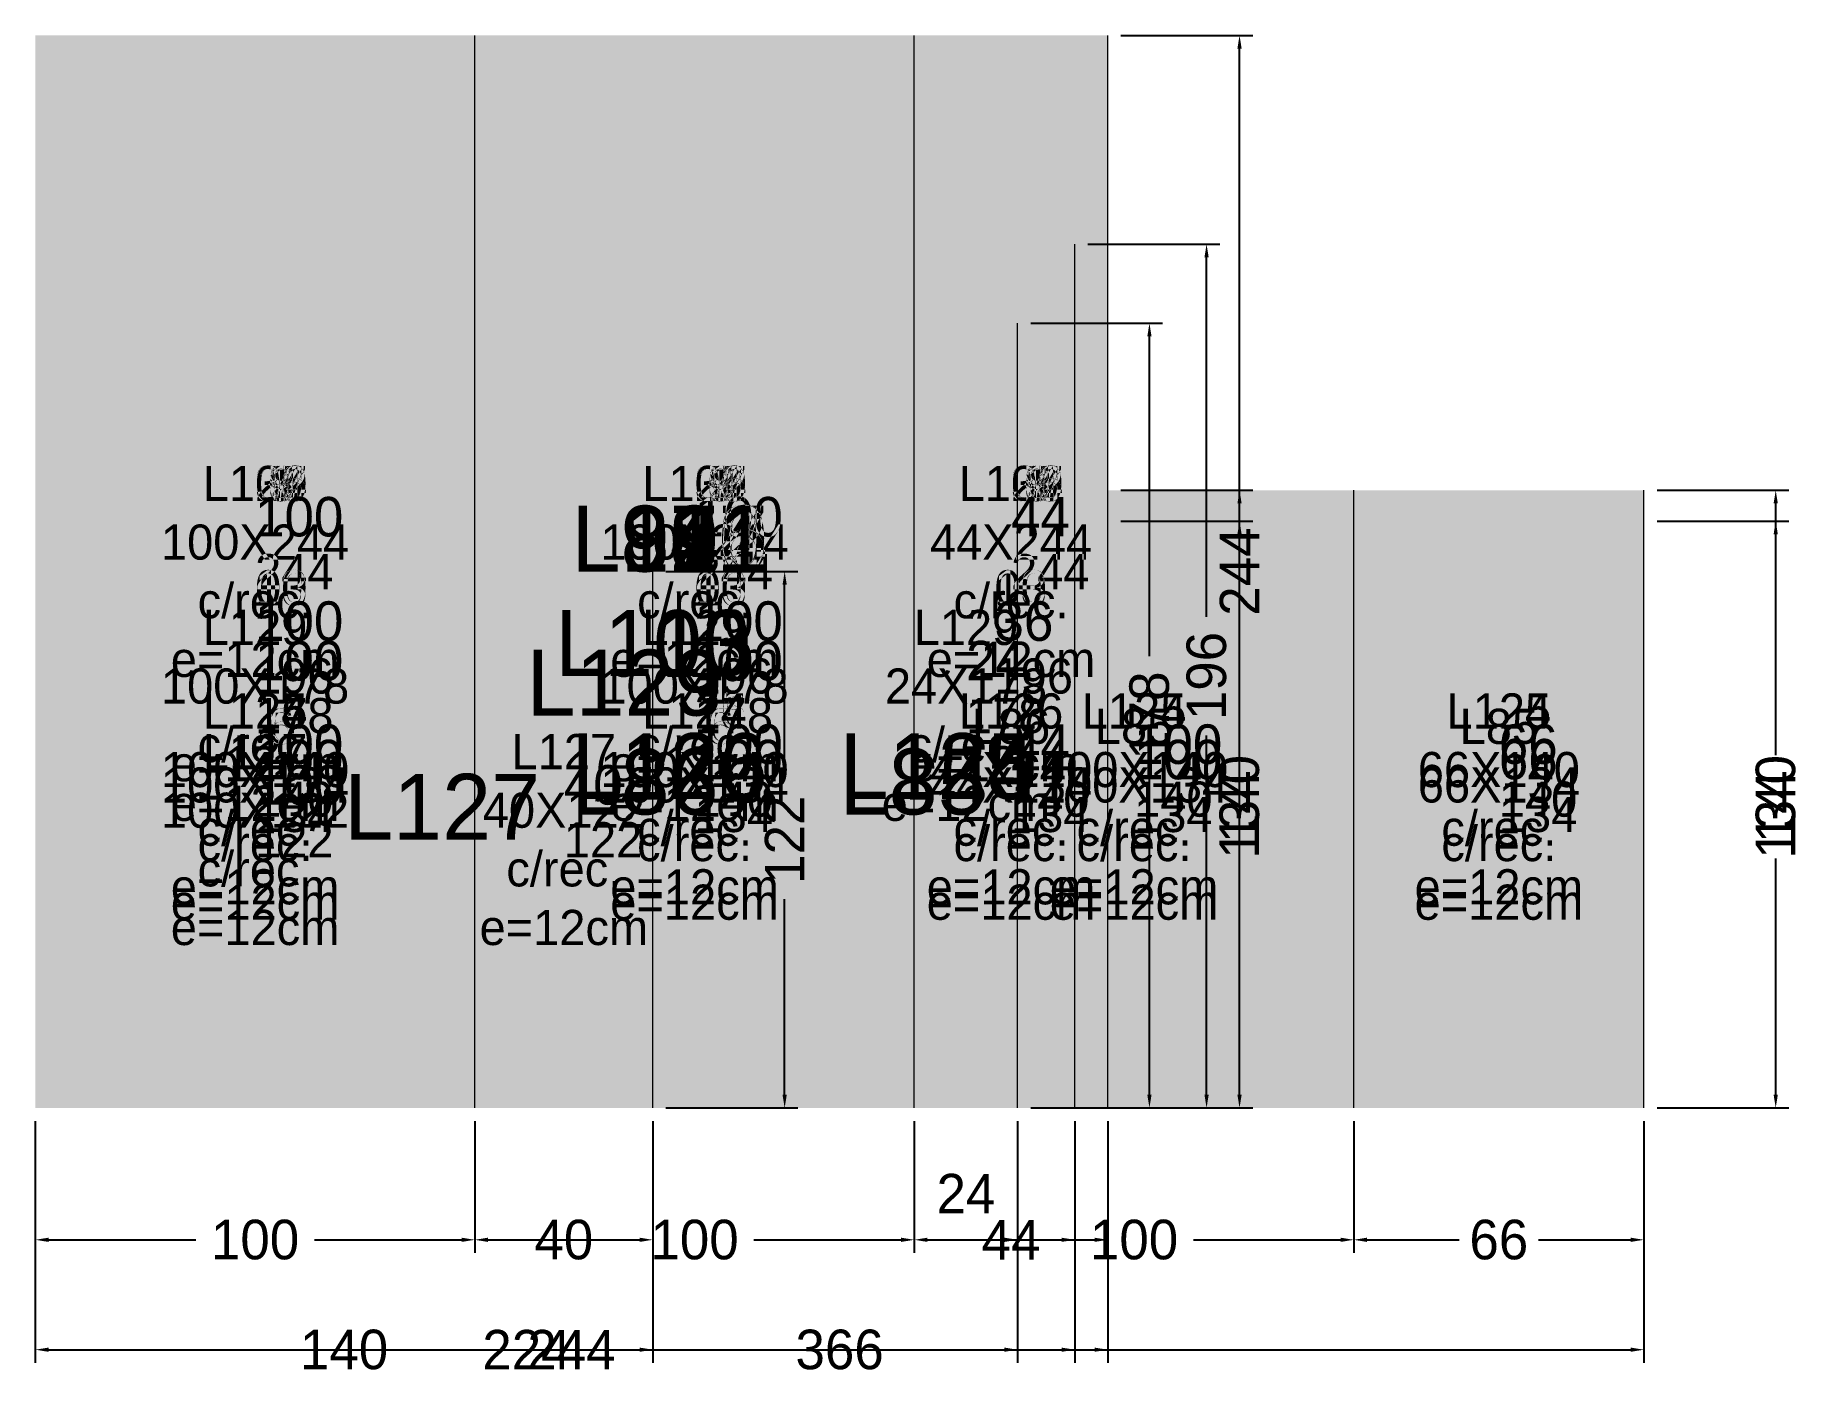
# Model space of a CAD drawing. Extents: x -13000 to 402, y -61 to 3784.
# Drawn here: x 0 to 401.9, y -60.9 to 244 of the extents above.
import ezdxf

# ---------------------------------------------------------------- set-up
doc = ezdxf.new("R2010")
doc.units = 0
for name, color, linetype in [('COTA', 241, 'Continuous'), ('Hachura', 251, 'Continuous'), ('Painéis', 200, 'Continuous')]:
    doc.layers.add(name, color=color, linetype=linetype)
doc.dimstyles.new('COTA PAINEL-50', dxfattribs={"dimtxt": 9, "dimasz": 3, "dimexe": 3, "dimexo": 3, "dimgap": 3, "dimtad": 1, "dimdec": 1, "dimcen": 2.5, "dimclrd": 4, "dimclre": 4, "dimclrt": 240, "dimazin": 3, "dimtfac": 1, "dimtmove": 0, "dimatfit": 3})

msp = doc.modelspace()

# ---------------------------------------------------------------- texts
at = {"layer": 'COTA'}
for s, height, p in [('100', 9, (50, 130)), ('100', 9, (50, 130)), ('100', 9, (50, 130)), ('100', 9, (50, 130)), ('100', 9, (50, 130)), ('100', 9, (50, 130)), ('100', 9, (50, 130)), ('100', 9, (50, 130)), ('100', 9, (50, 130)), ('100', 9, (50, 130)), ('100', 9, (50, 130)), ('100', 9, (50, 130)), ('100', 9, (50, 130)), ('100', 9, (50, 130)), ('100', 9, (50, 130)), ('100', 9, (50, 130)), ('100', 9, (50, 130)), ('100', 9, (50, 130)), ('100', 9, (50, 130)), ('100', 9, (50, 130)), ('100', 9, (50, 130)), ('100', 9, (50, 130)), ('100', 9, (50, 130)), ('100', 9, (50, 130)), ('100', 9, (50, 130)), ('100', 9, (50, 130)), ('100', 9, (50, 130)), ('100', 9, (50, 130)), ('100', 9, (50, 130)), ('100', 9, (50, 130)), ('100', 9, (50, 130)), ('100', 9, (50, 130)), ('100', 9, (50, 130)), ('L80', 15, (122, 122)), ('L81', 15, (122, 122)), ('L82', 15, (122, 122)), ('L83', 15, (122, 122)), ('L84', 15, (122, 122)), ('L87', 15, (122, 122)), ('L88', 15, (122, 122)), ('L89', 15, (122, 122)), ('L93', 15, (122, 122)), ('L94', 15, (122, 122)), ('L101', 15, (122, 122)), ('L102', 15, (122, 122)), ('L103', 15, (122, 122)), ('L104', 15, (122, 122)), ('L105', 15, (122, 122)), ('L106', 15, (122, 122)), ('L107', 15, (122, 122)), ('L108', 15, (122, 122)), ('L109', 15, (122, 122)), ('L110', 15, (122, 122)), ('L112', 15, (122, 122)), ('L119', 15, (122, 122)), ('L120', 15, (122, 122)), ('L121', 15, (122, 122)), ('L122', 15, (122, 122)), ('L123', 15, (122, 122)), ('L124A', 15, (122, 122)), ('L124B', 15, (122, 122)), ('L125A', 15, (122, 122)), ('L125B', 15, (122, 122)), ('L128', 15, (122, 122)), ('L130', 15, (122, 122)), ('L111', 15, (122, 122)), ('100', 9, (150, 130)), ('100', 9, (150, 130)), ('100', 9, (150, 130)), ('100', 9, (150, 130)), ('100', 9, (150, 130)), ('100', 9, (150, 130)), ('100', 9, (150, 130)), ('100', 9, (150, 130)), ('100', 9, (150, 130)), ('100', 9, (150, 130)), ('100', 9, (150, 130)), ('100', 9, (150, 130)), ('100', 9, (150, 130)), ('100', 9, (150, 130)), ('100', 9, (150, 130)), ('100', 9, (150, 130)), ('100', 9, (150, 130)), ('100', 9, (150, 130)), ('100', 9, (150, 130)), ('100', 9, (150, 130)), ('100', 9, (150, 130)), ('100', 9, (150, 130)), ('100', 9, (150, 130)), ('100', 9, (150, 130)), ('100', 9, (150, 130)), ('100', 9, (150, 130)), ('100', 9, (150, 130)), ('100', 9, (150, 130)), ('100', 9, (150, 130)), ('100', 9, (150, 130)), ('100', 9, (150, 130)), ('100', 9, (150, 130)), ('100', 9, (150, 130)), ('44', 9, (222, 130)), ('44', 9, (222, 130)), ('44', 9, (222, 130)), ('44', 9, (222, 130)), ('44', 9, (222, 130)), ('44', 9, (222, 130)), ('44', 9, (222, 130)), ('44', 9, (222, 130)), ('44', 9, (222, 130)), ('44', 9, (222, 130)), ('44', 9, (222, 130)), ('44', 9, (222, 130)), ('44', 9, (222, 130)), ('44', 9, (222, 130)), ('44', 9, (222, 130)), ('44', 9, (222, 130)), ('44', 9, (222, 130)), ('44', 9, (222, 130)), ('44', 9, (222, 130)), ('44', 9, (222, 130)), ('44', 9, (222, 130)), ('44', 9, (222, 130)), ('44', 9, (222, 130)), ('44', 9, (222, 130)), ('44', 9, (222, 130)), ('44', 9, (222, 130)), ('44', 9, (222, 130)), ('44', 9, (222, 130)), ('44', 9, (222, 130)), ('44', 9, (222, 130)), ('44', 9, (222, 130)), ('44', 9, (222, 130)), ('44', 9, (222, 130)), ('244', 8, (50, 118)), ('244', 8, (50, 118)), ('244', 8, (50, 118)), ('244', 8, (50, 118)), ('244', 8, (50, 118)), ('244', 8, (50, 118)), ('244', 8, (50, 118)), ('244', 8, (50, 118)), ('244', 8, (50, 118)), ('244', 8, (50, 118)), ('244', 8, (50, 118)), ('244', 8, (50, 118)), ('244', 8, (50, 118)), ('244', 8, (50, 118)), ('244', 8, (50, 118)), ('244', 8, (50, 118)), ('244', 8, (50, 118)), ('244', 8, (50, 118)), ('244', 8, (50, 118)), ('244', 8, (50, 118)), ('244', 8, (50, 118)), ('244', 8, (50, 118)), ('244', 8, (50, 118)), ('244', 8, (50, 118)), ('244', 8, (50, 118)), ('244', 8, (50, 118)), ('244', 8, (50, 118)), ('244', 8, (50, 118)), ('244', 8, (50, 118)), ('244', 8, (50, 118)), ('244', 8, (50, 118)), ('244', 8, (50, 118)), ('244', 8, (50, 118)), ('244', 8, (150, 118)), ('244', 8, (150, 118)), ('244', 8, (150, 118)), ('244', 8, (150, 118)), ('244', 8, (150, 118)), ('244', 8, (150, 118)), ('244', 8, (150, 118)), ('244', 8, (150, 118)), ('244', 8, (150, 118)), ('244', 8, (150, 118)), ('244', 8, (150, 118)), ('244', 8, (150, 118)), ('244', 8, (150, 118)), ('244', 8, (150, 118)), ('244', 8, (150, 118)), ('244', 8, (150, 118)), ('244', 8, (150, 118)), ('244', 8, (150, 118)), ('244', 8, (150, 118)), ('244', 8, (150, 118)), ('244', 8, (150, 118)), ('244', 8, (150, 118)), ('244', 8, (150, 118)), ('244', 8, (150, 118)), ('244', 8, (150, 118)), ('244', 8, (150, 118)), ('244', 8, (150, 118)), ('244', 8, (150, 118)), ('244', 8, (150, 118)), ('244', 8, (150, 118)), ('244', 8, (150, 118)), ('244', 8, (150, 118)), ('244', 8, (150, 118)), ('244', 8, (222, 118)), ('244', 8, (222, 118)), ('244', 8, (222, 118)), ('244', 8, (222, 118)), ('244', 8, (222, 118)), ('244', 8, (222, 118)), ('244', 8, (222, 118)), ('244', 8, (222, 118)), ('244', 8, (222, 118)), ('244', 8, (222, 118)), ('244', 8, (222, 118)), ('244', 8, (222, 118)), ('244', 8, (222, 118)), ('244', 8, (222, 118)), ('244', 8, (222, 118)), ('244', 8, (222, 118)), ('244', 8, (222, 118)), ('244', 8, (222, 118)), ('244', 8, (222, 118)), ('244', 8, (222, 118)), ('244', 8, (222, 118)), ('244', 8, (222, 118)), ('244', 8, (222, 118)), ('244', 8, (222, 118)), ('244', 8, (222, 118)), ('244', 8, (222, 118)), ('244', 8, (222, 118)), ('244', 8, (222, 118)), ('244', 8, (222, 118)), ('244', 8, (222, 118)), ('244', 8, (222, 118)), ('244', 8, (222, 118)), ('244', 8, (222, 118)), ('100', 9, (50, 106.25)), ('100', 9, (50, 106.25)), ('L100', 15, (118.25, 98.25)), ('L113', 15, (118.25, 98.25)), ('100', 9, (150, 106.25)), ('100', 9, (150, 106.25)), ('36', 9, (218.25, 106.25)), ('36', 9, (218.25, 106.25)), ('100', 9, (50, 97.25)), ('100', 9, (150, 97.25)), ('24', 9, (211.75, 97.25)), ('196', 8, (50, 94.25)), ('196', 8, (50, 94.25)), ('L129', 15, (111.75, 89.25)), ('196', 8, (150, 94.25)), ('196', 8, (150, 94.25)), ('196', 8, (218.25, 94.25)), ('196', 8, (218.25, 94.25)), ('178', 8, (50, 85.25)), ('178', 8, (150, 85.25)), ('178', 8, (211.75, 85.25)), ('100', 9, (50, 78.25)), ('100', 9, (50, 78.25)), ('100', 9, (50, 78.25)), ('L126', 15, (122, 70.25)), ('100', 9, (150, 78.25)), ('100', 9, (150, 78.25)), ('100', 9, (150, 78.25)), ('L124', 15, (183, 70.25)), ('L125', 15, (183, 70.25)), ('44', 9, (222, 78.25)), ('100', 9, (250, 78.25)), ('100', 9, (250, 78.25)), ('66', 9, (333, 78.25)), ('66', 9, (333, 78.25)), ('100', 9, (50, 74.75)), ('100', 9, (50, 74.75)), ('L86', 15, (122, 66.75)), ('100', 9, (150, 74.75)), ('100', 9, (150, 74.75)), ('L85', 15, (183, 66.75)), ('44', 9, (222, 74.75)), ('100', 9, (250, 74.75)), ('66', 9, (333, 74.75)), ('100', 9, (50, 69)), ('40', 9, (120.25, 69)), ('140', 8, (50, 66.25)), ('140', 8, (50, 66.25)), ('140', 8, (50, 66.25)), ('L127', 15, (70.25, 61)), ('140', 8, (150, 66.25)), ('140', 8, (150, 66.25)), ('140', 8, (150, 66.25)), ('140', 8, (222, 66.25)), ('140', 8, (250, 66.25)), ('140', 8, (250, 66.25)), ('140', 8, (333, 66.25)), ('140', 8, (333, 66.25)), ('134', 8, (50, 62.75)), ('134', 8, (50, 62.75)), ('134', 8, (150, 62.75)), ('134', 8, (150, 62.75)), ('134', 8, (222, 62.75)), ('134', 8, (250, 62.75)), ('134', 8, (333, 62.75)), ('122', 8, (50, 57)), ('122', 8, (120.25, 57))]:
    msp.add_text(s, height=height, dxfattribs=at).set_placement(p)
at = {"layer": 'COTA', "char_height": 8, "attachment_point": 5}
for s, insert in [('\\pxqc;L80^J100X244^Jc/rec.^Je=12cm', (50, 122)), ('\\pxqc;L81^J100X244^Jc/rec.^Je=12cm', (50, 122)), ('\\pxqc;L82^J100X244^Jc/rec.^Je=12cm', (50, 122)), ('\\pxqc;L83^J100X244^Jc/rec.^Je=12cm', (50, 122)), ('\\pxqc;L84^J100X244^Jc/rec.^Je=12cm', (50, 122)), ('\\pxqc;L87^J100X244^Jc/rec.^Je=12cm', (50, 122)), ('\\pxqc;L88^J100X244^Jc/rec.^Je=12cm', (50, 122)), ('\\pxqc;L89^J100X244^Jc/rec.^Je=12cm', (50, 122)), ('\\pxqc;L93^J100X244^Jc/rec.^Je=12cm', (50, 122)), ('\\pxqc;L94^J100X244^Jc/rec.^Je=12cm', (50, 122)), ('\\pxqc;L101^J100X244^Jc/rec.^Je=12cm', (50, 122)), ('\\pxqc;L102^J100X244^Jc/rec.^Je=12cm', (50, 122)), ('\\pxqc;L103^J100X244^Jc/rec.^Je=12cm', (50, 122)), ('\\pxqc;L104^J100X244^Jc/rec.^Je=12cm', (50, 122)), ('\\pxqc;L105^J100X244^Jc/rec.^Je=12cm', (50, 122)), ('\\pxqc;L106^J100X244^Jc/rec.^Je=12cm', (50, 122)), ('\\pxqc;L107^J100X244^Jc/rec.^Je=12cm', (50, 122)), ('\\pxqc;L108^J100X244^Jc/rec.^Je=12cm', (50, 122)), ('\\pxqc;L109^J100X244^Jc/rec.^Je=12cm', (50, 122)), ('\\pxqc;L110^J100X244^Jc/rec.^Je=12cm', (50, 122)), ('\\pxqc;L112^J100X244^Jc/rec.^Je=12cm', (50, 122)), ('\\pxqc;L119^J100X244^Jc/rec.^Je=12cm', (50, 122)), ('\\pxqc;L120^J100X244^Jc/rec.^Je=12cm', (50, 122)), ('\\pxqc;L121^J100X244^Jc/rec.^Je=12cm', (50, 122)), ('\\pxqc;L122^J100X244^Jc/rec.^Je=12cm', (50, 122)), ('\\pxqc;L123^J100X244^Jc/rec.^Je=12cm', (50, 122)), ('\\pxqc;L124A^J100X244^Jc/rec.^Je=12cm', (50, 122)), ('\\pxqc;L124B^J100X244^Jc/rec.^Je=12cm', (50, 122)), ('\\pxqc;L125A^J100X244^Jc/rec.^Je=12cm', (50, 122)), ('\\pxqc;L125B^J100X244^Jc/rec.^Je=12cm', (50, 122)), ('\\pxqc;L128^J100X244^Jc/rec.^Je=12cm', (50, 122)), ('\\pxqc;L130^J100X244^Jc/rec.^Je=12cm', (50, 122)), ('\\pxqc;L111^J100X244^Jc/rec.^Je=12cm', (50, 122)), ('\\pxqc;L80^J100X244^Jc/rec.^Je=12cm', (150, 122)), ('\\pxqc;L81^J100X244^Jc/rec.^Je=12cm', (150, 122)), ('\\pxqc;L82^J100X244^Jc/rec.^Je=12cm', (150, 122)), ('\\pxqc;L83^J100X244^Jc/rec.^Je=12cm', (150, 122)), ('\\pxqc;L84^J100X244^Jc/rec.^Je=12cm', (150, 122)), ('\\pxqc;L87^J100X244^Jc/rec.^Je=12cm', (150, 122)), ('\\pxqc;L88^J100X244^Jc/rec.^Je=12cm', (150, 122)), ('\\pxqc;L89^J100X244^Jc/rec.^Je=12cm', (150, 122)), ('\\pxqc;L93^J100X244^Jc/rec.^Je=12cm', (150, 122)), ('\\pxqc;L94^J100X244^Jc/rec.^Je=12cm', (150, 122)), ('\\pxqc;L101^J100X244^Jc/rec.^Je=12cm', (150, 122)), ('\\pxqc;L102^J100X244^Jc/rec.^Je=12cm', (150, 122)), ('\\pxqc;L103^J100X244^Jc/rec.^Je=12cm', (150, 122)), ('\\pxqc;L104^J100X244^Jc/rec.^Je=12cm', (150, 122)), ('\\pxqc;L105^J100X244^Jc/rec.^Je=12cm', (150, 122)), ('\\pxqc;L106^J100X244^Jc/rec.^Je=12cm', (150, 122)), ('\\pxqc;L107^J100X244^Jc/rec.^Je=12cm', (150, 122)), ('\\pxqc;L108^J100X244^Jc/rec.^Je=12cm', (150, 122)), ('\\pxqc;L109^J100X244^Jc/rec.^Je=12cm', (150, 122)), ('\\pxqc;L110^J100X244^Jc/rec.^Je=12cm', (150, 122)), ('\\pxqc;L112^J100X244^Jc/rec.^Je=12cm', (150, 122)), ('\\pxqc;L119^J100X244^Jc/rec.^Je=12cm', (150, 122)), ('\\pxqc;L120^J100X244^Jc/rec.^Je=12cm', (150, 122)), ('\\pxqc;L121^J100X244^Jc/rec.^Je=12cm', (150, 122)), ('\\pxqc;L122^J100X244^Jc/rec.^Je=12cm', (150, 122)), ('\\pxqc;L123^J100X244^Jc/rec.^Je=12cm', (150, 122)), ('\\pxqc;L124A^J100X244^Jc/rec.^Je=12cm', (150, 122)), ('\\pxqc;L124B^J100X244^Jc/rec.^Je=12cm', (150, 122)), ('\\pxqc;L125A^J100X244^Jc/rec.^Je=12cm', (150, 122)), ('\\pxqc;L125B^J100X244^Jc/rec.^Je=12cm', (150, 122)), ('\\pxqc;L128^J100X244^Jc/rec.^Je=12cm', (150, 122)), ('\\pxqc;L130^J100X244^Jc/rec.^Je=12cm', (150, 122)), ('\\pxqc;L111^J100X244^Jc/rec.^Je=12cm', (150, 122)), ('\\pxqc;L80^J44X244^Jc/rec.^Je=12cm', (222, 122)), ('\\pxqc;L81^J44X244^Jc/rec.^Je=12cm', (222, 122)), ('\\pxqc;L82^J44X244^Jc/rec.^Je=12cm', (222, 122)), ('\\pxqc;L83^J44X244^Jc/rec.^Je=12cm', (222, 122)), ('\\pxqc;L84^J44X244^Jc/rec.^Je=12cm', (222, 122)), ('\\pxqc;L87^J44X244^Jc/rec.^Je=12cm', (222, 122)), ('\\pxqc;L88^J44X244^Jc/rec.^Je=12cm', (222, 122)), ('\\pxqc;L89^J44X244^Jc/rec.^Je=12cm', (222, 122)), ('\\pxqc;L93^J44X244^Jc/rec.^Je=12cm', (222, 122)), ('\\pxqc;L94^J44X244^Jc/rec.^Je=12cm', (222, 122)), ('\\pxqc;L101^J44X244^Jc/rec.^Je=12cm', (222, 122)), ('\\pxqc;L102^J44X244^Jc/rec.^Je=12cm', (222, 122)), ('\\pxqc;L103^J44X244^Jc/rec.^Je=12cm', (222, 122)), ('\\pxqc;L104^J44X244^Jc/rec.^Je=12cm', (222, 122)), ('\\pxqc;L105^J44X244^Jc/rec.^Je=12cm', (222, 122)), ('\\pxqc;L106^J44X244^Jc/rec.^Je=12cm', (222, 122)), ('\\pxqc;L107^J44X244^Jc/rec.^Je=12cm', (222, 122)), ('\\pxqc;L108^J44X244^Jc/rec.^Je=12cm', (222, 122)), ('\\pxqc;L109^J44X244^Jc/rec.^Je=12cm', (222, 122)), ('\\pxqc;L110^J44X244^Jc/rec.^Je=12cm', (222, 122)), ('\\pxqc;L112^J44X244^Jc/rec.^Je=12cm', (222, 122)), ('\\pxqc;L119^J44X244^Jc/rec.^Je=12cm', (222, 122)), ('\\pxqc;L120^J44X244^Jc/rec.^Je=12cm', (222, 122)), ('\\pxqc;L121^J44X244^Jc/rec.^Je=12cm', (222, 122)), ('\\pxqc;L122^J44X244^Jc/rec.^Je=12cm', (222, 122)), ('\\pxqc;L123^J44X244^Jc/rec.^Je=12cm', (222, 122)), ('\\pxqc;L124A^J44X244^Jc/rec.^Je=12cm', (222, 122)), ('\\pxqc;L124B^J44X244^Jc/rec.^Je=12cm', (222, 122)), ('\\pxqc;L125A^J44X244^Jc/rec.^Je=12cm', (222, 122)), ('\\pxqc;L125B^J44X244^Jc/rec.^Je=12cm', (222, 122)), ('\\pxqc;L128^J44X244^Jc/rec.^Je=12cm', (222, 122)), ('\\pxqc;L130^J44X244^Jc/rec.^Je=12cm', (222, 122)), ('\\pxqc;L111^J44X244^Jc/rec.^Je=12cm', (222, 122)), ('\\pxqc;L100^J100X196^Jc/rec.^Je=12cm', (50, 98.25)), ('\\pxqc;L113^J100X196^Jc/rec.^Je=12cm', (50, 98.25)), ('\\pxqc;L100^J100X196^Jc/rec.^Je=12cm', (150, 98.25)), ('\\pxqc;L113^J100X196^Jc/rec.^Je=12cm', (150, 98.25)), ('\\pxqc;L100^J36X196^Jc/rec.^Je=12cm', (218.25, 98.25)), ('\\pxqc;L113^J36X196^Jc/rec.^Je=12cm', (218.25, 98.25)), ('\\pxqc;L129^J100X178^Jc/rec.^Je=12cm', (50, 89.25)), ('\\pxqc;L129^J100X178^Jc/rec.^Je=12cm', (150, 89.25)), ('\\pxqc;L129^J24X178^Jc/rec.^Je=12cm', (211.75, 89.25)), ('\\pxqc;L124^J100X140^Jc/rec.^Je=12cm', (50, 70.25)), ('\\pxqc;L125^J100X140^Jc/rec.^Je=12cm', (50, 70.25)), ('\\pxqc;L126^J100X140^Jc/rec.^Je=12cm', (50, 70.25)), ('\\pxqc;L124^J100X140^Jc/rec.^Je=12cm', (150, 70.25)), ('\\pxqc;L125^J100X140^Jc/rec.^Je=12cm', (150, 70.25)), ('\\pxqc;L126^J100X140^Jc/rec.^Je=12cm', (150, 70.25)), ('\\pxqc;L126^J44X140^Jc/rec.^Je=12cm', (222, 70.25)), ('\\pxqc;L124^J100X140^Jc/rec.^Je=12cm', (250, 70.25)), ('\\pxqc;L125^J100X140^Jc/rec.^Je=12cm', (250, 70.25)), ('\\pxqc;L124^J66X140^Jc/rec.^Je=12cm', (333, 70.25)), ('\\pxqc;L125^J66X140^Jc/rec.^Je=12cm', (333, 70.25)), ('\\pxqc;L85^J100X134^Jc/rec.^Je=12cm', (50, 66.75)), ('\\pxqc;L86^J100X134^Jc/rec.^Je=12cm', (50, 66.75)), ('\\pxqc;L85^J100X134^Jc/rec.^Je=12cm', (150, 66.75)), ('\\pxqc;L86^J100X134^Jc/rec.^Je=12cm', (150, 66.75)), ('\\pxqc;L86^J44X134^Jc/rec.^Je=12cm', (222, 66.75)), ('\\pxqc;L85^J100X134^Jc/rec.^Je=12cm', (250, 66.75)), ('\\pxqc;L85^J66X134^Jc/rec.^Je=12cm', (333, 66.75)), ('\\pxqc;L127^J100X122^Jc/rec.^Je=12cm', (50, 61)), ('\\pxqc;L127^J40X122^Jc/rec.^Je=12cm', (120.25, 61))]:
    msp.add_mtext(s, dxfattribs=dict(at, insert=insert))

# ---------------------------------------------------------------- blocks, each defined once
blk = doc.blocks.new('_CLOSEDFILLED')
at = {"color": 0, "linetype": 'BYBLOCK'}
blk.add_solid([(-1, 0.16), (0, 0), (-1, -0.16)], dxfattribs=at)
blk = doc.blocks.new('*D1')
at = {"color": 4}
for p, q in [((0, -3), (0, -33)), ((100, -3), (100, -33)), ((3, -30), (36.5, -30)), ((63.5, -30), (97, -30))]:
    blk.add_line(p, q, dxfattribs=at)
at = {"layer": 'Defpoints'}
for p in [(0, 0), (100, 0), (0, -30)]:
    blk.add_point(p, dxfattribs=at)
at = {"layer": 'Painéis', "color": 4, "xscale": 3, "yscale": 3, "rotation": 180}
blk.add_blockref('_CLOSEDFILLED', (0, -30), dxfattribs=at)
at = {"layer": 'Painéis', "color": 4, "xscale": 3, "yscale": 3}
blk.add_blockref('_CLOSEDFILLED', (100, -30), dxfattribs=at)
at = {"layer": 'Painéis', "color": 240, "insert": (50, -30), "char_height": 9, "attachment_point": 5}
blk.add_mtext('100', dxfattribs=at)
blk = doc.blocks.new('*D2')
at = {"color": 4}
for p, q in [((100, -3), (100, -33)), ((200, -3), (200, -33)), ((103, -30), (136.5, -30)), ((163.5, -30), (197, -30))]:
    blk.add_line(p, q, dxfattribs=at)
at = {"layer": 'Defpoints'}
for p in [(100, 0), (200, 0), (100, -30)]:
    blk.add_point(p, dxfattribs=at)
at = {"layer": 'Painéis', "color": 4, "xscale": 3, "yscale": 3, "rotation": 180}
blk.add_blockref('_CLOSEDFILLED', (100, -30), dxfattribs=at)
at = {"layer": 'Painéis', "color": 4, "xscale": 3, "yscale": 3}
blk.add_blockref('_CLOSEDFILLED', (200, -30), dxfattribs=at)
at = {"layer": 'Painéis', "color": 240, "insert": (150, -30), "char_height": 9, "attachment_point": 5}
blk.add_mtext('100', dxfattribs=at)
blk = doc.blocks.new('*D3')
at = {"color": 4}
for p, q in [((200, -3), (200, -33)), ((244, -3), (244, -33)), ((203, -30), (213, -30)), ((231, -30), (241, -30))]:
    blk.add_line(p, q, dxfattribs=at)
at = {"layer": 'Defpoints'}
for p in [(200, 0), (244, 0), (200, -30)]:
    blk.add_point(p, dxfattribs=at)
at = {"layer": 'Painéis', "color": 4, "xscale": 3, "yscale": 3, "rotation": 180}
blk.add_blockref('_CLOSEDFILLED', (200, -30), dxfattribs=at)
at = {"layer": 'Painéis', "color": 4, "xscale": 3, "yscale": 3}
blk.add_blockref('_CLOSEDFILLED', (244, -30), dxfattribs=at)
at = {"layer": 'Painéis', "color": 240, "insert": (222, -30), "char_height": 9, "attachment_point": 5}
blk.add_mtext('44', dxfattribs=at)
blk = doc.blocks.new('*D4')
at = {"color": 4}
for p, q in [((0, -3), (0, -58)), ((244, -3), (244, -58)), ((3, -55), (108.5, -55)), ((135.5, -55), (241, -55))]:
    blk.add_line(p, q, dxfattribs=at)
at = {"layer": 'Defpoints'}
for p in [(0, 0), (244, 0), (0, -55)]:
    blk.add_point(p, dxfattribs=at)
at = {"layer": 'Painéis', "color": 4, "xscale": 3, "yscale": 3, "rotation": 180}
blk.add_blockref('_CLOSEDFILLED', (0, -55), dxfattribs=at)
at = {"layer": 'Painéis', "color": 4, "xscale": 3, "yscale": 3}
blk.add_blockref('_CLOSEDFILLED', (244, -55), dxfattribs=at)
at = {"layer": 'Painéis', "color": 240, "insert": (122, -55), "char_height": 9, "attachment_point": 5}
blk.add_mtext('244', dxfattribs=at)
blk = doc.blocks.new('*D5')
at = {"color": 4}
for p, q in [((247, 244), (277, 244)), ((274, 135.5), (274, 241)), ((274, 3), (274, 108.5)), ((247, 0), (277, 0))]:
    blk.add_line(p, q, dxfattribs=at)
at = {"layer": 'Defpoints'}
for p in [(244, 244), (244, 0), (274, 0)]:
    blk.add_point(p, dxfattribs=at)
at = {"layer": 'Painéis', "color": 4, "xscale": 3, "yscale": 3}
for p, rotation in [((274, 244), 90), ((274, 0), 270)]:
    blk.add_blockref('_CLOSEDFILLED', p, dxfattribs=dict(at, rotation=rotation))
at = {"layer": 'Painéis', "color": 240, "insert": (274, 122), "char_height": 9, "attachment_point": 5, "rotation": 90}
blk.add_mtext('244', dxfattribs=at)
blk = doc.blocks.new('*D6')
at = {"color": 4}
for p, q in [((0, -3), (0, -33)), ((100, -3), (100, -33)), ((3, -30), (36.5, -30)), ((63.5, -30), (97, -30))]:
    blk.add_line(p, q, dxfattribs=at)
at = {"layer": 'Defpoints'}
for p in [(0, 0), (100, 0), (0, -30)]:
    blk.add_point(p, dxfattribs=at)
at = {"layer": 'Painéis', "color": 4, "xscale": 3, "yscale": 3, "rotation": 180}
blk.add_blockref('_CLOSEDFILLED', (0, -30), dxfattribs=at)
at = {"layer": 'Painéis', "color": 4, "xscale": 3, "yscale": 3}
blk.add_blockref('_CLOSEDFILLED', (100, -30), dxfattribs=at)
at = {"layer": 'Painéis', "color": 240, "insert": (50, -30), "char_height": 9, "attachment_point": 5}
blk.add_mtext('100', dxfattribs=at)
blk = doc.blocks.new('*D7')
at = {"color": 4}
for p, q in [((100, -3), (100, -33)), ((200, -3), (200, -33)), ((103, -30), (136.5, -30)), ((163.5, -30), (197, -30))]:
    blk.add_line(p, q, dxfattribs=at)
at = {"layer": 'Defpoints'}
for p in [(100, 0), (200, 0), (100, -30)]:
    blk.add_point(p, dxfattribs=at)
at = {"layer": 'Painéis', "color": 4, "xscale": 3, "yscale": 3, "rotation": 180}
blk.add_blockref('_CLOSEDFILLED', (100, -30), dxfattribs=at)
at = {"layer": 'Painéis', "color": 4, "xscale": 3, "yscale": 3}
blk.add_blockref('_CLOSEDFILLED', (200, -30), dxfattribs=at)
at = {"layer": 'Painéis', "color": 240, "insert": (150, -30), "char_height": 9, "attachment_point": 5}
blk.add_mtext('100', dxfattribs=at)
blk = doc.blocks.new('*D8')
at = {"color": 4}
for p, q in [((200, -3), (200, -33)), ((244, -3), (244, -33)), ((203, -30), (213, -30)), ((231, -30), (241, -30))]:
    blk.add_line(p, q, dxfattribs=at)
at = {"layer": 'Defpoints'}
for p in [(200, 0), (244, 0), (200, -30)]:
    blk.add_point(p, dxfattribs=at)
at = {"layer": 'Painéis', "color": 4, "xscale": 3, "yscale": 3, "rotation": 180}
blk.add_blockref('_CLOSEDFILLED', (200, -30), dxfattribs=at)
at = {"layer": 'Painéis', "color": 4, "xscale": 3, "yscale": 3}
blk.add_blockref('_CLOSEDFILLED', (244, -30), dxfattribs=at)
at = {"layer": 'Painéis', "color": 240, "insert": (222, -30), "char_height": 9, "attachment_point": 5}
blk.add_mtext('44', dxfattribs=at)
blk = doc.blocks.new('*D9')
at = {"color": 4}
for p, q in [((0, -3), (0, -58)), ((244, -3), (244, -58)), ((3, -55), (108.5, -55)), ((135.5, -55), (241, -55))]:
    blk.add_line(p, q, dxfattribs=at)
at = {"layer": 'Defpoints'}
for p in [(0, 0), (244, 0), (0, -55)]:
    blk.add_point(p, dxfattribs=at)
at = {"layer": 'Painéis', "color": 4, "xscale": 3, "yscale": 3, "rotation": 180}
blk.add_blockref('_CLOSEDFILLED', (0, -55), dxfattribs=at)
at = {"layer": 'Painéis', "color": 4, "xscale": 3, "yscale": 3}
blk.add_blockref('_CLOSEDFILLED', (244, -55), dxfattribs=at)
at = {"layer": 'Painéis', "color": 240, "insert": (122, -55), "char_height": 9, "attachment_point": 5}
blk.add_mtext('244', dxfattribs=at)
blk = doc.blocks.new('*D10')
at = {"color": 4}
for p, q in [((247, 244), (277, 244)), ((274, 135.5), (274, 241)), ((274, 3), (274, 108.5)), ((247, 0), (277, 0))]:
    blk.add_line(p, q, dxfattribs=at)
at = {"layer": 'Defpoints'}
for p in [(244, 244), (244, 0), (274, 0)]:
    blk.add_point(p, dxfattribs=at)
at = {"layer": 'Painéis', "color": 4, "xscale": 3, "yscale": 3}
for p, rotation in [((274, 244), 90), ((274, 0), 270)]:
    blk.add_blockref('_CLOSEDFILLED', p, dxfattribs=dict(at, rotation=rotation))
at = {"layer": 'Painéis', "color": 240, "insert": (274, 122), "char_height": 9, "attachment_point": 5, "rotation": 90}
blk.add_mtext('244', dxfattribs=at)
blk = doc.blocks.new('*D11')
at = {"color": 4}
for p, q in [((0, -3), (0, -33)), ((100, -3), (100, -33)), ((3, -30), (36.5, -30)), ((63.5, -30), (97, -30))]:
    blk.add_line(p, q, dxfattribs=at)
at = {"layer": 'Defpoints'}
for p in [(0, 0), (100, 0), (0, -30)]:
    blk.add_point(p, dxfattribs=at)
at = {"layer": 'Painéis', "color": 4, "xscale": 3, "yscale": 3, "rotation": 180}
blk.add_blockref('_CLOSEDFILLED', (0, -30), dxfattribs=at)
at = {"layer": 'Painéis', "color": 4, "xscale": 3, "yscale": 3}
blk.add_blockref('_CLOSEDFILLED', (100, -30), dxfattribs=at)
at = {"layer": 'Painéis', "color": 240, "insert": (50, -30), "char_height": 9, "attachment_point": 5}
blk.add_mtext('100', dxfattribs=at)
blk = doc.blocks.new('*D12')
at = {"color": 4}
for p, q in [((100, -3), (100, -33)), ((200, -3), (200, -33)), ((103, -30), (136.5, -30)), ((163.5, -30), (197, -30))]:
    blk.add_line(p, q, dxfattribs=at)
at = {"layer": 'Defpoints'}
for p in [(100, 0), (200, 0), (100, -30)]:
    blk.add_point(p, dxfattribs=at)
at = {"layer": 'Painéis', "color": 4, "xscale": 3, "yscale": 3, "rotation": 180}
blk.add_blockref('_CLOSEDFILLED', (100, -30), dxfattribs=at)
at = {"layer": 'Painéis', "color": 4, "xscale": 3, "yscale": 3}
blk.add_blockref('_CLOSEDFILLED', (200, -30), dxfattribs=at)
at = {"layer": 'Painéis', "color": 240, "insert": (150, -30), "char_height": 9, "attachment_point": 5}
blk.add_mtext('100', dxfattribs=at)
blk = doc.blocks.new('*D13')
at = {"color": 4}
for p, q in [((200, -3), (200, -33)), ((244, -3), (244, -33)), ((203, -30), (213, -30)), ((231, -30), (241, -30))]:
    blk.add_line(p, q, dxfattribs=at)
at = {"layer": 'Defpoints'}
for p in [(200, 0), (244, 0), (200, -30)]:
    blk.add_point(p, dxfattribs=at)
at = {"layer": 'Painéis', "color": 4, "xscale": 3, "yscale": 3, "rotation": 180}
blk.add_blockref('_CLOSEDFILLED', (200, -30), dxfattribs=at)
at = {"layer": 'Painéis', "color": 4, "xscale": 3, "yscale": 3}
blk.add_blockref('_CLOSEDFILLED', (244, -30), dxfattribs=at)
at = {"layer": 'Painéis', "color": 240, "insert": (222, -30), "char_height": 9, "attachment_point": 5}
blk.add_mtext('44', dxfattribs=at)
blk = doc.blocks.new('*D14')
at = {"color": 4}
for p, q in [((0, -3), (0, -58)), ((244, -3), (244, -58)), ((3, -55), (108.5, -55)), ((135.5, -55), (241, -55))]:
    blk.add_line(p, q, dxfattribs=at)
at = {"layer": 'Defpoints'}
for p in [(0, 0), (244, 0), (0, -55)]:
    blk.add_point(p, dxfattribs=at)
at = {"layer": 'Painéis', "color": 4, "xscale": 3, "yscale": 3, "rotation": 180}
blk.add_blockref('_CLOSEDFILLED', (0, -55), dxfattribs=at)
at = {"layer": 'Painéis', "color": 4, "xscale": 3, "yscale": 3}
blk.add_blockref('_CLOSEDFILLED', (244, -55), dxfattribs=at)
at = {"layer": 'Painéis', "color": 240, "insert": (122, -55), "char_height": 9, "attachment_point": 5}
blk.add_mtext('244', dxfattribs=at)
blk = doc.blocks.new('*D15')
at = {"color": 4}
for p, q in [((247, 244), (277, 244)), ((274, 135.5), (274, 241)), ((274, 3), (274, 108.5)), ((247, 0), (277, 0))]:
    blk.add_line(p, q, dxfattribs=at)
at = {"layer": 'Defpoints'}
for p in [(244, 244), (244, 0), (274, 0)]:
    blk.add_point(p, dxfattribs=at)
at = {"layer": 'Painéis', "color": 4, "xscale": 3, "yscale": 3}
for p, rotation in [((274, 244), 90), ((274, 0), 270)]:
    blk.add_blockref('_CLOSEDFILLED', p, dxfattribs=dict(at, rotation=rotation))
at = {"layer": 'Painéis', "color": 240, "insert": (274, 122), "char_height": 9, "attachment_point": 5, "rotation": 90}
blk.add_mtext('244', dxfattribs=at)
blk = doc.blocks.new('*D16')
at = {"color": 4}
for p, q in [((0, -3), (0, -33)), ((100, -3), (100, -33)), ((3, -30), (36.5, -30)), ((63.5, -30), (97, -30))]:
    blk.add_line(p, q, dxfattribs=at)
at = {"layer": 'Defpoints'}
for p in [(0, 0), (100, 0), (0, -30)]:
    blk.add_point(p, dxfattribs=at)
at = {"layer": 'Painéis', "color": 4, "xscale": 3, "yscale": 3, "rotation": 180}
blk.add_blockref('_CLOSEDFILLED', (0, -30), dxfattribs=at)
at = {"layer": 'Painéis', "color": 4, "xscale": 3, "yscale": 3}
blk.add_blockref('_CLOSEDFILLED', (100, -30), dxfattribs=at)
at = {"layer": 'Painéis', "color": 240, "insert": (50, -30), "char_height": 9, "attachment_point": 5}
blk.add_mtext('100', dxfattribs=at)
blk = doc.blocks.new('*D17')
at = {"color": 4}
for p, q in [((100, -3), (100, -33)), ((200, -3), (200, -33)), ((103, -30), (136.5, -30)), ((163.5, -30), (197, -30))]:
    blk.add_line(p, q, dxfattribs=at)
at = {"layer": 'Defpoints'}
for p in [(100, 0), (200, 0), (100, -30)]:
    blk.add_point(p, dxfattribs=at)
at = {"layer": 'Painéis', "color": 4, "xscale": 3, "yscale": 3, "rotation": 180}
blk.add_blockref('_CLOSEDFILLED', (100, -30), dxfattribs=at)
at = {"layer": 'Painéis', "color": 4, "xscale": 3, "yscale": 3}
blk.add_blockref('_CLOSEDFILLED', (200, -30), dxfattribs=at)
at = {"layer": 'Painéis', "color": 240, "insert": (150, -30), "char_height": 9, "attachment_point": 5}
blk.add_mtext('100', dxfattribs=at)
blk = doc.blocks.new('*D18')
at = {"color": 4}
for p, q in [((200, -3), (200, -33)), ((244, -3), (244, -33)), ((203, -30), (213, -30)), ((231, -30), (241, -30))]:
    blk.add_line(p, q, dxfattribs=at)
at = {"layer": 'Defpoints'}
for p in [(200, 0), (244, 0), (200, -30)]:
    blk.add_point(p, dxfattribs=at)
at = {"layer": 'Painéis', "color": 4, "xscale": 3, "yscale": 3, "rotation": 180}
blk.add_blockref('_CLOSEDFILLED', (200, -30), dxfattribs=at)
at = {"layer": 'Painéis', "color": 4, "xscale": 3, "yscale": 3}
blk.add_blockref('_CLOSEDFILLED', (244, -30), dxfattribs=at)
at = {"layer": 'Painéis', "color": 240, "insert": (222, -30), "char_height": 9, "attachment_point": 5}
blk.add_mtext('44', dxfattribs=at)
blk = doc.blocks.new('*D19')
at = {"color": 4}
for p, q in [((0, -3), (0, -58)), ((244, -3), (244, -58)), ((3, -55), (108.5, -55)), ((135.5, -55), (241, -55))]:
    blk.add_line(p, q, dxfattribs=at)
at = {"layer": 'Defpoints'}
for p in [(0, 0), (244, 0), (0, -55)]:
    blk.add_point(p, dxfattribs=at)
at = {"layer": 'Painéis', "color": 4, "xscale": 3, "yscale": 3, "rotation": 180}
blk.add_blockref('_CLOSEDFILLED', (0, -55), dxfattribs=at)
at = {"layer": 'Painéis', "color": 4, "xscale": 3, "yscale": 3}
blk.add_blockref('_CLOSEDFILLED', (244, -55), dxfattribs=at)
at = {"layer": 'Painéis', "color": 240, "insert": (122, -55), "char_height": 9, "attachment_point": 5}
blk.add_mtext('244', dxfattribs=at)
blk = doc.blocks.new('*D20')
at = {"color": 4}
for p, q in [((247, 244), (277, 244)), ((274, 135.5), (274, 241)), ((274, 3), (274, 108.5)), ((247, 0), (277, 0))]:
    blk.add_line(p, q, dxfattribs=at)
at = {"layer": 'Defpoints'}
for p in [(244, 244), (244, 0), (274, 0)]:
    blk.add_point(p, dxfattribs=at)
at = {"layer": 'Painéis', "color": 4, "xscale": 3, "yscale": 3}
for p, rotation in [((274, 244), 90), ((274, 0), 270)]:
    blk.add_blockref('_CLOSEDFILLED', p, dxfattribs=dict(at, rotation=rotation))
at = {"layer": 'Painéis', "color": 240, "insert": (274, 122), "char_height": 9, "attachment_point": 5, "rotation": 90}
blk.add_mtext('244', dxfattribs=at)
blk = doc.blocks.new('*D21')
at = {"color": 4}
for p, q in [((0, -3), (0, -33)), ((100, -3), (100, -33)), ((3, -30), (36.5, -30)), ((63.5, -30), (97, -30))]:
    blk.add_line(p, q, dxfattribs=at)
at = {"layer": 'Defpoints'}
for p in [(0, 0), (100, 0), (0, -30)]:
    blk.add_point(p, dxfattribs=at)
at = {"layer": 'Painéis', "color": 4, "xscale": 3, "yscale": 3, "rotation": 180}
blk.add_blockref('_CLOSEDFILLED', (0, -30), dxfattribs=at)
at = {"layer": 'Painéis', "color": 4, "xscale": 3, "yscale": 3}
blk.add_blockref('_CLOSEDFILLED', (100, -30), dxfattribs=at)
at = {"layer": 'Painéis', "color": 240, "insert": (50, -30), "char_height": 9, "attachment_point": 5}
blk.add_mtext('100', dxfattribs=at)
blk = doc.blocks.new('*D22')
at = {"color": 4}
for p, q in [((100, -3), (100, -33)), ((200, -3), (200, -33)), ((103, -30), (136.5, -30)), ((163.5, -30), (197, -30))]:
    blk.add_line(p, q, dxfattribs=at)
at = {"layer": 'Defpoints'}
for p in [(100, 0), (200, 0), (100, -30)]:
    blk.add_point(p, dxfattribs=at)
at = {"layer": 'Painéis', "color": 4, "xscale": 3, "yscale": 3, "rotation": 180}
blk.add_blockref('_CLOSEDFILLED', (100, -30), dxfattribs=at)
at = {"layer": 'Painéis', "color": 4, "xscale": 3, "yscale": 3}
blk.add_blockref('_CLOSEDFILLED', (200, -30), dxfattribs=at)
at = {"layer": 'Painéis', "color": 240, "insert": (150, -30), "char_height": 9, "attachment_point": 5}
blk.add_mtext('100', dxfattribs=at)
blk = doc.blocks.new('*D23')
at = {"color": 4}
for p, q in [((200, -3), (200, -33)), ((244, -3), (244, -33)), ((203, -30), (213, -30)), ((231, -30), (241, -30))]:
    blk.add_line(p, q, dxfattribs=at)
at = {"layer": 'Defpoints'}
for p in [(200, 0), (244, 0), (200, -30)]:
    blk.add_point(p, dxfattribs=at)
at = {"layer": 'Painéis', "color": 4, "xscale": 3, "yscale": 3, "rotation": 180}
blk.add_blockref('_CLOSEDFILLED', (200, -30), dxfattribs=at)
at = {"layer": 'Painéis', "color": 4, "xscale": 3, "yscale": 3}
blk.add_blockref('_CLOSEDFILLED', (244, -30), dxfattribs=at)
at = {"layer": 'Painéis', "color": 240, "insert": (222, -30), "char_height": 9, "attachment_point": 5}
blk.add_mtext('44', dxfattribs=at)
blk = doc.blocks.new('*D24')
at = {"color": 4}
for p, q in [((0, -3), (0, -58)), ((244, -3), (244, -58)), ((3, -55), (108.5, -55)), ((135.5, -55), (241, -55))]:
    blk.add_line(p, q, dxfattribs=at)
at = {"layer": 'Defpoints'}
for p in [(0, 0), (244, 0), (0, -55)]:
    blk.add_point(p, dxfattribs=at)
at = {"layer": 'Painéis', "color": 4, "xscale": 3, "yscale": 3, "rotation": 180}
blk.add_blockref('_CLOSEDFILLED', (0, -55), dxfattribs=at)
at = {"layer": 'Painéis', "color": 4, "xscale": 3, "yscale": 3}
blk.add_blockref('_CLOSEDFILLED', (244, -55), dxfattribs=at)
at = {"layer": 'Painéis', "color": 240, "insert": (122, -55), "char_height": 9, "attachment_point": 5}
blk.add_mtext('244', dxfattribs=at)
blk = doc.blocks.new('*D25')
at = {"color": 4}
for p, q in [((247, 244), (277, 244)), ((274, 135.5), (274, 241)), ((274, 3), (274, 108.5)), ((247, 0), (277, 0))]:
    blk.add_line(p, q, dxfattribs=at)
at = {"layer": 'Defpoints'}
for p in [(244, 244), (244, 0), (274, 0)]:
    blk.add_point(p, dxfattribs=at)
at = {"layer": 'Painéis', "color": 4, "xscale": 3, "yscale": 3}
for p, rotation in [((274, 244), 90), ((274, 0), 270)]:
    blk.add_blockref('_CLOSEDFILLED', p, dxfattribs=dict(at, rotation=rotation))
at = {"layer": 'Painéis', "color": 240, "insert": (274, 122), "char_height": 9, "attachment_point": 5, "rotation": 90}
blk.add_mtext('244', dxfattribs=at)
blk = doc.blocks.new('*D26')
at = {"color": 4}
for p, q in [((0, -3), (0, -33)), ((100, -3), (100, -33)), ((3, -30), (36.5, -30)), ((63.5, -30), (97, -30))]:
    blk.add_line(p, q, dxfattribs=at)
at = {"layer": 'Defpoints'}
for p in [(0, 0), (100, 0), (0, -30)]:
    blk.add_point(p, dxfattribs=at)
at = {"layer": 'Painéis', "color": 4, "xscale": 3, "yscale": 3, "rotation": 180}
blk.add_blockref('_CLOSEDFILLED', (0, -30), dxfattribs=at)
at = {"layer": 'Painéis', "color": 4, "xscale": 3, "yscale": 3}
blk.add_blockref('_CLOSEDFILLED', (100, -30), dxfattribs=at)
at = {"layer": 'Painéis', "color": 240, "insert": (50, -30), "char_height": 9, "attachment_point": 5}
blk.add_mtext('100', dxfattribs=at)
blk = doc.blocks.new('*D27')
at = {"color": 4}
for p, q in [((100, -3), (100, -33)), ((200, -3), (200, -33)), ((103, -30), (136.5, -30)), ((163.5, -30), (197, -30))]:
    blk.add_line(p, q, dxfattribs=at)
at = {"layer": 'Defpoints'}
for p in [(100, 0), (200, 0), (100, -30)]:
    blk.add_point(p, dxfattribs=at)
at = {"layer": 'Painéis', "color": 4, "xscale": 3, "yscale": 3, "rotation": 180}
blk.add_blockref('_CLOSEDFILLED', (100, -30), dxfattribs=at)
at = {"layer": 'Painéis', "color": 4, "xscale": 3, "yscale": 3}
blk.add_blockref('_CLOSEDFILLED', (200, -30), dxfattribs=at)
at = {"layer": 'Painéis', "color": 240, "insert": (150, -30), "char_height": 9, "attachment_point": 5}
blk.add_mtext('100', dxfattribs=at)
blk = doc.blocks.new('*D28')
at = {"color": 4}
for p, q in [((200, -3), (200, -33)), ((300, -3), (300, -33)), ((203, -30), (236.5, -30)), ((263.5, -30), (297, -30))]:
    blk.add_line(p, q, dxfattribs=at)
at = {"layer": 'Defpoints'}
for p in [(200, 0), (300, 0), (200, -30)]:
    blk.add_point(p, dxfattribs=at)
at = {"layer": 'Painéis', "color": 4, "xscale": 3, "yscale": 3, "rotation": 180}
blk.add_blockref('_CLOSEDFILLED', (200, -30), dxfattribs=at)
at = {"layer": 'Painéis', "color": 4, "xscale": 3, "yscale": 3}
blk.add_blockref('_CLOSEDFILLED', (300, -30), dxfattribs=at)
at = {"layer": 'Painéis', "color": 240, "insert": (250, -30), "char_height": 9, "attachment_point": 5}
blk.add_mtext('100', dxfattribs=at)
blk = doc.blocks.new('*D29')
at = {"color": 4}
for p, q in [((300, -3), (300, -33)), ((366, -3), (366, -33)), ((303, -30), (324, -30)), ((342, -30), (363, -30))]:
    blk.add_line(p, q, dxfattribs=at)
at = {"layer": 'Defpoints'}
for p in [(300, 0), (366, 0), (300, -30)]:
    blk.add_point(p, dxfattribs=at)
at = {"layer": 'Painéis', "color": 4, "xscale": 3, "yscale": 3, "rotation": 180}
blk.add_blockref('_CLOSEDFILLED', (300, -30), dxfattribs=at)
at = {"layer": 'Painéis', "color": 4, "xscale": 3, "yscale": 3}
blk.add_blockref('_CLOSEDFILLED', (366, -30), dxfattribs=at)
at = {"layer": 'Painéis', "color": 240, "insert": (333, -30), "char_height": 9, "attachment_point": 5}
blk.add_mtext('66', dxfattribs=at)
blk = doc.blocks.new('*D30')
at = {"color": 4}
for p, q in [((0, -3), (0, -58)), ((366, -3), (366, -58)), ((3, -55), (169.5, -55)), ((196.5, -55), (363, -55))]:
    blk.add_line(p, q, dxfattribs=at)
at = {"layer": 'Defpoints'}
for p in [(0, 0), (366, 0), (0, -55)]:
    blk.add_point(p, dxfattribs=at)
at = {"layer": 'Painéis', "color": 4, "xscale": 3, "yscale": 3, "rotation": 180}
blk.add_blockref('_CLOSEDFILLED', (0, -55), dxfattribs=at)
at = {"layer": 'Painéis', "color": 4, "xscale": 3, "yscale": 3}
blk.add_blockref('_CLOSEDFILLED', (366, -55), dxfattribs=at)
at = {"layer": 'Painéis', "color": 240, "insert": (183, -55), "char_height": 9, "attachment_point": 5}
blk.add_mtext('366', dxfattribs=at)
blk = doc.blocks.new('*D31')
at = {"color": 4}
for p, q in [((369, 133.5), (399, 133.5)), ((396, 80.25), (396, 130.5)), ((396, 3), (396, 53.25)), ((369, 0), (399, 0))]:
    blk.add_line(p, q, dxfattribs=at)
at = {"layer": 'Defpoints'}
for p in [(366, 133.5), (366, 0), (396, 0)]:
    blk.add_point(p, dxfattribs=at)
at = {"layer": 'Painéis', "color": 4, "xscale": 3, "yscale": 3}
for p, rotation in [((396, 133.5), 90), ((396, 0), 270)]:
    blk.add_blockref('_CLOSEDFILLED', p, dxfattribs=dict(at, rotation=rotation))
at = {"layer": 'Painéis', "color": 240, "insert": (396, 66.75), "char_height": 9, "attachment_point": 5, "rotation": 90}
blk.add_mtext('134', dxfattribs=at)
blk = doc.blocks.new('*D32')
at = {"color": 4}
for p, q in [((0, -3), (0, -33)), ((100, -3), (100, -33)), ((3, -30), (36.5, -30)), ((63.5, -30), (97, -30))]:
    blk.add_line(p, q, dxfattribs=at)
at = {"layer": 'Defpoints'}
for p in [(0, 0), (100, 0), (0, -30)]:
    blk.add_point(p, dxfattribs=at)
at = {"layer": 'Painéis', "color": 4, "xscale": 3, "yscale": 3, "rotation": 180}
blk.add_blockref('_CLOSEDFILLED', (0, -30), dxfattribs=at)
at = {"layer": 'Painéis', "color": 4, "xscale": 3, "yscale": 3}
blk.add_blockref('_CLOSEDFILLED', (100, -30), dxfattribs=at)
at = {"layer": 'Painéis', "color": 240, "insert": (50, -30), "char_height": 9, "attachment_point": 5}
blk.add_mtext('100', dxfattribs=at)
blk = doc.blocks.new('*D33')
at = {"color": 4}
for p, q in [((100, -3), (100, -33)), ((200, -3), (200, -33)), ((103, -30), (136.5, -30)), ((163.5, -30), (197, -30))]:
    blk.add_line(p, q, dxfattribs=at)
at = {"layer": 'Defpoints'}
for p in [(100, 0), (200, 0), (100, -30)]:
    blk.add_point(p, dxfattribs=at)
at = {"layer": 'Painéis', "color": 4, "xscale": 3, "yscale": 3, "rotation": 180}
blk.add_blockref('_CLOSEDFILLED', (100, -30), dxfattribs=at)
at = {"layer": 'Painéis', "color": 4, "xscale": 3, "yscale": 3}
blk.add_blockref('_CLOSEDFILLED', (200, -30), dxfattribs=at)
at = {"layer": 'Painéis', "color": 240, "insert": (150, -30), "char_height": 9, "attachment_point": 5}
blk.add_mtext('100', dxfattribs=at)
blk = doc.blocks.new('*D34')
at = {"color": 4}
for p, q in [((200, -3), (200, -33)), ((244, -3), (244, -33)), ((203, -30), (213, -30)), ((231, -30), (241, -30))]:
    blk.add_line(p, q, dxfattribs=at)
at = {"layer": 'Defpoints'}
for p in [(200, 0), (244, 0), (200, -30)]:
    blk.add_point(p, dxfattribs=at)
at = {"layer": 'Painéis', "color": 4, "xscale": 3, "yscale": 3, "rotation": 180}
blk.add_blockref('_CLOSEDFILLED', (200, -30), dxfattribs=at)
at = {"layer": 'Painéis', "color": 4, "xscale": 3, "yscale": 3}
blk.add_blockref('_CLOSEDFILLED', (244, -30), dxfattribs=at)
at = {"layer": 'Painéis', "color": 240, "insert": (222, -30), "char_height": 9, "attachment_point": 5}
blk.add_mtext('44', dxfattribs=at)
blk = doc.blocks.new('*D35')
at = {"color": 4}
for p, q in [((0, -3), (0, -58)), ((244, -3), (244, -58)), ((3, -55), (108.5, -55)), ((135.5, -55), (241, -55))]:
    blk.add_line(p, q, dxfattribs=at)
at = {"layer": 'Defpoints'}
for p in [(0, 0), (244, 0), (0, -55)]:
    blk.add_point(p, dxfattribs=at)
at = {"layer": 'Painéis', "color": 4, "xscale": 3, "yscale": 3, "rotation": 180}
blk.add_blockref('_CLOSEDFILLED', (0, -55), dxfattribs=at)
at = {"layer": 'Painéis', "color": 4, "xscale": 3, "yscale": 3}
blk.add_blockref('_CLOSEDFILLED', (244, -55), dxfattribs=at)
at = {"layer": 'Painéis', "color": 240, "insert": (122, -55), "char_height": 9, "attachment_point": 5}
blk.add_mtext('244', dxfattribs=at)
blk = doc.blocks.new('*D36')
at = {"color": 4}
for p, q in [((247, 133.5), (277, 133.5)), ((274, 80.25), (274, 130.5)), ((274, 3), (274, 53.25)), ((247, 0), (277, 0))]:
    blk.add_line(p, q, dxfattribs=at)
at = {"layer": 'Defpoints'}
for p in [(244, 133.5), (244, 0), (274, 0)]:
    blk.add_point(p, dxfattribs=at)
at = {"layer": 'Painéis', "color": 4, "xscale": 3, "yscale": 3}
for p, rotation in [((274, 133.5), 90), ((274, 0), 270)]:
    blk.add_blockref('_CLOSEDFILLED', p, dxfattribs=dict(at, rotation=rotation))
at = {"layer": 'Painéis', "color": 240, "insert": (274, 66.75), "char_height": 9, "attachment_point": 5, "rotation": 90}
blk.add_mtext('134', dxfattribs=at)
blk = doc.blocks.new('*D37')
at = {"color": 4}
for p, q in [((0, -3), (0, -33)), ((100, -3), (100, -33)), ((3, -30), (36.5, -30)), ((63.5, -30), (97, -30))]:
    blk.add_line(p, q, dxfattribs=at)
at = {"layer": 'Defpoints'}
for p in [(0, 0), (100, 0), (0, -30)]:
    blk.add_point(p, dxfattribs=at)
at = {"layer": 'Painéis', "color": 4, "xscale": 3, "yscale": 3, "rotation": 180}
blk.add_blockref('_CLOSEDFILLED', (0, -30), dxfattribs=at)
at = {"layer": 'Painéis', "color": 4, "xscale": 3, "yscale": 3}
blk.add_blockref('_CLOSEDFILLED', (100, -30), dxfattribs=at)
at = {"layer": 'Painéis', "color": 240, "insert": (50, -30), "char_height": 9, "attachment_point": 5}
blk.add_mtext('100', dxfattribs=at)
blk = doc.blocks.new('*D38')
at = {"color": 4}
for p, q in [((100, -3), (100, -33)), ((200, -3), (200, -33)), ((103, -30), (136.5, -30)), ((163.5, -30), (197, -30))]:
    blk.add_line(p, q, dxfattribs=at)
at = {"layer": 'Defpoints'}
for p in [(100, 0), (200, 0), (100, -30)]:
    blk.add_point(p, dxfattribs=at)
at = {"layer": 'Painéis', "color": 4, "xscale": 3, "yscale": 3, "rotation": 180}
blk.add_blockref('_CLOSEDFILLED', (100, -30), dxfattribs=at)
at = {"layer": 'Painéis', "color": 4, "xscale": 3, "yscale": 3}
blk.add_blockref('_CLOSEDFILLED', (200, -30), dxfattribs=at)
at = {"layer": 'Painéis', "color": 240, "insert": (150, -30), "char_height": 9, "attachment_point": 5}
blk.add_mtext('100', dxfattribs=at)
blk = doc.blocks.new('*D39')
at = {"color": 4}
for p, q in [((200, -3), (200, -33)), ((244, -3), (244, -33)), ((203, -30), (213, -30)), ((231, -30), (241, -30))]:
    blk.add_line(p, q, dxfattribs=at)
at = {"layer": 'Defpoints'}
for p in [(200, 0), (244, 0), (200, -30)]:
    blk.add_point(p, dxfattribs=at)
at = {"layer": 'Painéis', "color": 4, "xscale": 3, "yscale": 3, "rotation": 180}
blk.add_blockref('_CLOSEDFILLED', (200, -30), dxfattribs=at)
at = {"layer": 'Painéis', "color": 4, "xscale": 3, "yscale": 3}
blk.add_blockref('_CLOSEDFILLED', (244, -30), dxfattribs=at)
at = {"layer": 'Painéis', "color": 240, "insert": (222, -30), "char_height": 9, "attachment_point": 5}
blk.add_mtext('44', dxfattribs=at)
blk = doc.blocks.new('*D40')
at = {"color": 4}
for p, q in [((0, -3), (0, -58)), ((244, -3), (244, -58)), ((3, -55), (108.5, -55)), ((135.5, -55), (241, -55))]:
    blk.add_line(p, q, dxfattribs=at)
at = {"layer": 'Defpoints'}
for p in [(0, 0), (244, 0), (0, -55)]:
    blk.add_point(p, dxfattribs=at)
at = {"layer": 'Painéis', "color": 4, "xscale": 3, "yscale": 3, "rotation": 180}
blk.add_blockref('_CLOSEDFILLED', (0, -55), dxfattribs=at)
at = {"layer": 'Painéis', "color": 4, "xscale": 3, "yscale": 3}
blk.add_blockref('_CLOSEDFILLED', (244, -55), dxfattribs=at)
at = {"layer": 'Painéis', "color": 240, "insert": (122, -55), "char_height": 9, "attachment_point": 5}
blk.add_mtext('244', dxfattribs=at)
blk = doc.blocks.new('*D41')
at = {"color": 4}
for p, q in [((247, 244), (277, 244)), ((274, 135.5), (274, 241)), ((274, 3), (274, 108.5)), ((247, 0), (277, 0))]:
    blk.add_line(p, q, dxfattribs=at)
at = {"layer": 'Defpoints'}
for p in [(244, 244), (244, 0), (274, 0)]:
    blk.add_point(p, dxfattribs=at)
at = {"layer": 'Painéis', "color": 4, "xscale": 3, "yscale": 3}
for p, rotation in [((274, 244), 90), ((274, 0), 270)]:
    blk.add_blockref('_CLOSEDFILLED', p, dxfattribs=dict(at, rotation=rotation))
at = {"layer": 'Painéis', "color": 240, "insert": (274, 122), "char_height": 9, "attachment_point": 5, "rotation": 90}
blk.add_mtext('244', dxfattribs=at)
blk = doc.blocks.new('*D42')
at = {"color": 4}
for p, q in [((0, -3), (0, -33)), ((100, -3), (100, -33)), ((3, -30), (36.5, -30)), ((63.5, -30), (97, -30))]:
    blk.add_line(p, q, dxfattribs=at)
at = {"layer": 'Defpoints'}
for p in [(0, 0), (100, 0), (0, -30)]:
    blk.add_point(p, dxfattribs=at)
at = {"layer": 'Painéis', "color": 4, "xscale": 3, "yscale": 3, "rotation": 180}
blk.add_blockref('_CLOSEDFILLED', (0, -30), dxfattribs=at)
at = {"layer": 'Painéis', "color": 4, "xscale": 3, "yscale": 3}
blk.add_blockref('_CLOSEDFILLED', (100, -30), dxfattribs=at)
at = {"layer": 'Painéis', "color": 240, "insert": (50, -30), "char_height": 9, "attachment_point": 5}
blk.add_mtext('100', dxfattribs=at)
blk = doc.blocks.new('*D43')
at = {"color": 4}
for p, q in [((100, -3), (100, -33)), ((200, -3), (200, -33)), ((103, -30), (136.5, -30)), ((163.5, -30), (197, -30))]:
    blk.add_line(p, q, dxfattribs=at)
at = {"layer": 'Defpoints'}
for p in [(100, 0), (200, 0), (100, -30)]:
    blk.add_point(p, dxfattribs=at)
at = {"layer": 'Painéis', "color": 4, "xscale": 3, "yscale": 3, "rotation": 180}
blk.add_blockref('_CLOSEDFILLED', (100, -30), dxfattribs=at)
at = {"layer": 'Painéis', "color": 4, "xscale": 3, "yscale": 3}
blk.add_blockref('_CLOSEDFILLED', (200, -30), dxfattribs=at)
at = {"layer": 'Painéis', "color": 240, "insert": (150, -30), "char_height": 9, "attachment_point": 5}
blk.add_mtext('100', dxfattribs=at)
blk = doc.blocks.new('*D44')
at = {"color": 4}
for p, q in [((200, -3), (200, -33)), ((244, -3), (244, -33)), ((203, -30), (213, -30)), ((231, -30), (241, -30))]:
    blk.add_line(p, q, dxfattribs=at)
at = {"layer": 'Defpoints'}
for p in [(200, 0), (244, 0), (200, -30)]:
    blk.add_point(p, dxfattribs=at)
at = {"layer": 'Painéis', "color": 4, "xscale": 3, "yscale": 3, "rotation": 180}
blk.add_blockref('_CLOSEDFILLED', (200, -30), dxfattribs=at)
at = {"layer": 'Painéis', "color": 4, "xscale": 3, "yscale": 3}
blk.add_blockref('_CLOSEDFILLED', (244, -30), dxfattribs=at)
at = {"layer": 'Painéis', "color": 240, "insert": (222, -30), "char_height": 9, "attachment_point": 5}
blk.add_mtext('44', dxfattribs=at)
blk = doc.blocks.new('*D45')
at = {"color": 4}
for p, q in [((0, -3), (0, -58)), ((244, -3), (244, -58)), ((3, -55), (108.5, -55)), ((135.5, -55), (241, -55))]:
    blk.add_line(p, q, dxfattribs=at)
at = {"layer": 'Defpoints'}
for p in [(0, 0), (244, 0), (0, -55)]:
    blk.add_point(p, dxfattribs=at)
at = {"layer": 'Painéis', "color": 4, "xscale": 3, "yscale": 3, "rotation": 180}
blk.add_blockref('_CLOSEDFILLED', (0, -55), dxfattribs=at)
at = {"layer": 'Painéis', "color": 4, "xscale": 3, "yscale": 3}
blk.add_blockref('_CLOSEDFILLED', (244, -55), dxfattribs=at)
at = {"layer": 'Painéis', "color": 240, "insert": (122, -55), "char_height": 9, "attachment_point": 5}
blk.add_mtext('244', dxfattribs=at)
blk = doc.blocks.new('*D46')
at = {"color": 4}
for p, q in [((247, 244), (277, 244)), ((274, 135.5), (274, 241)), ((274, 3), (274, 108.5)), ((247, 0), (277, 0))]:
    blk.add_line(p, q, dxfattribs=at)
at = {"layer": 'Defpoints'}
for p in [(244, 244), (244, 0), (274, 0)]:
    blk.add_point(p, dxfattribs=at)
at = {"layer": 'Painéis', "color": 4, "xscale": 3, "yscale": 3}
for p, rotation in [((274, 244), 90), ((274, 0), 270)]:
    blk.add_blockref('_CLOSEDFILLED', p, dxfattribs=dict(at, rotation=rotation))
at = {"layer": 'Painéis', "color": 240, "insert": (274, 122), "char_height": 9, "attachment_point": 5, "rotation": 90}
blk.add_mtext('244', dxfattribs=at)
blk = doc.blocks.new('*D47')
at = {"color": 4}
for p, q in [((0, -3), (0, -33)), ((100, -3), (100, -33)), ((3, -30), (36.5, -30)), ((63.5, -30), (97, -30))]:
    blk.add_line(p, q, dxfattribs=at)
at = {"layer": 'Defpoints'}
for p in [(0, 0), (100, 0), (0, -30)]:
    blk.add_point(p, dxfattribs=at)
at = {"layer": 'Painéis', "color": 4, "xscale": 3, "yscale": 3, "rotation": 180}
blk.add_blockref('_CLOSEDFILLED', (0, -30), dxfattribs=at)
at = {"layer": 'Painéis', "color": 4, "xscale": 3, "yscale": 3}
blk.add_blockref('_CLOSEDFILLED', (100, -30), dxfattribs=at)
at = {"layer": 'Painéis', "color": 240, "insert": (50, -30), "char_height": 9, "attachment_point": 5}
blk.add_mtext('100', dxfattribs=at)
blk = doc.blocks.new('*D48')
at = {"color": 4}
for p, q in [((100, -3), (100, -33)), ((200, -3), (200, -33)), ((103, -30), (136.5, -30)), ((163.5, -30), (197, -30))]:
    blk.add_line(p, q, dxfattribs=at)
at = {"layer": 'Defpoints'}
for p in [(100, 0), (200, 0), (100, -30)]:
    blk.add_point(p, dxfattribs=at)
at = {"layer": 'Painéis', "color": 4, "xscale": 3, "yscale": 3, "rotation": 180}
blk.add_blockref('_CLOSEDFILLED', (100, -30), dxfattribs=at)
at = {"layer": 'Painéis', "color": 4, "xscale": 3, "yscale": 3}
blk.add_blockref('_CLOSEDFILLED', (200, -30), dxfattribs=at)
at = {"layer": 'Painéis', "color": 240, "insert": (150, -30), "char_height": 9, "attachment_point": 5}
blk.add_mtext('100', dxfattribs=at)
blk = doc.blocks.new('*D49')
at = {"color": 4}
for p, q in [((200, -3), (200, -33)), ((244, -3), (244, -33)), ((203, -30), (213, -30)), ((231, -30), (241, -30))]:
    blk.add_line(p, q, dxfattribs=at)
at = {"layer": 'Defpoints'}
for p in [(200, 0), (244, 0), (200, -30)]:
    blk.add_point(p, dxfattribs=at)
at = {"layer": 'Painéis', "color": 4, "xscale": 3, "yscale": 3, "rotation": 180}
blk.add_blockref('_CLOSEDFILLED', (200, -30), dxfattribs=at)
at = {"layer": 'Painéis', "color": 4, "xscale": 3, "yscale": 3}
blk.add_blockref('_CLOSEDFILLED', (244, -30), dxfattribs=at)
at = {"layer": 'Painéis', "color": 240, "insert": (222, -30), "char_height": 9, "attachment_point": 5}
blk.add_mtext('44', dxfattribs=at)
blk = doc.blocks.new('*D50')
at = {"color": 4}
for p, q in [((0, -3), (0, -58)), ((244, -3), (244, -58)), ((3, -55), (108.5, -55)), ((135.5, -55), (241, -55))]:
    blk.add_line(p, q, dxfattribs=at)
at = {"layer": 'Defpoints'}
for p in [(0, 0), (244, 0), (0, -55)]:
    blk.add_point(p, dxfattribs=at)
at = {"layer": 'Painéis', "color": 4, "xscale": 3, "yscale": 3, "rotation": 180}
blk.add_blockref('_CLOSEDFILLED', (0, -55), dxfattribs=at)
at = {"layer": 'Painéis', "color": 4, "xscale": 3, "yscale": 3}
blk.add_blockref('_CLOSEDFILLED', (244, -55), dxfattribs=at)
at = {"layer": 'Painéis', "color": 240, "insert": (122, -55), "char_height": 9, "attachment_point": 5}
blk.add_mtext('244', dxfattribs=at)
blk = doc.blocks.new('*D51')
at = {"color": 4}
for p, q in [((247, 244), (277, 244)), ((274, 135.5), (274, 241)), ((274, 3), (274, 108.5)), ((247, 0), (277, 0))]:
    blk.add_line(p, q, dxfattribs=at)
at = {"layer": 'Defpoints'}
for p in [(244, 244), (244, 0), (274, 0)]:
    blk.add_point(p, dxfattribs=at)
at = {"layer": 'Painéis', "color": 4, "xscale": 3, "yscale": 3}
for p, rotation in [((274, 244), 90), ((274, 0), 270)]:
    blk.add_blockref('_CLOSEDFILLED', p, dxfattribs=dict(at, rotation=rotation))
at = {"layer": 'Painéis', "color": 240, "insert": (274, 122), "char_height": 9, "attachment_point": 5, "rotation": 90}
blk.add_mtext('244', dxfattribs=at)
blk = doc.blocks.new('*D52')
at = {"color": 4}
for p, q in [((0, -3), (0, -33)), ((100, -3), (100, -33)), ((3, -30), (36.5, -30)), ((63.5, -30), (97, -30))]:
    blk.add_line(p, q, dxfattribs=at)
at = {"layer": 'Defpoints'}
for p in [(0, 0), (100, 0), (0, -30)]:
    blk.add_point(p, dxfattribs=at)
at = {"layer": 'Painéis', "color": 4, "xscale": 3, "yscale": 3, "rotation": 180}
blk.add_blockref('_CLOSEDFILLED', (0, -30), dxfattribs=at)
at = {"layer": 'Painéis', "color": 4, "xscale": 3, "yscale": 3}
blk.add_blockref('_CLOSEDFILLED', (100, -30), dxfattribs=at)
at = {"layer": 'Painéis', "color": 240, "insert": (50, -30), "char_height": 9, "attachment_point": 5}
blk.add_mtext('100', dxfattribs=at)
blk = doc.blocks.new('*D53')
at = {"color": 4}
for p, q in [((100, -3), (100, -33)), ((200, -3), (200, -33)), ((103, -30), (136.5, -30)), ((163.5, -30), (197, -30))]:
    blk.add_line(p, q, dxfattribs=at)
at = {"layer": 'Defpoints'}
for p in [(100, 0), (200, 0), (100, -30)]:
    blk.add_point(p, dxfattribs=at)
at = {"layer": 'Painéis', "color": 4, "xscale": 3, "yscale": 3, "rotation": 180}
blk.add_blockref('_CLOSEDFILLED', (100, -30), dxfattribs=at)
at = {"layer": 'Painéis', "color": 4, "xscale": 3, "yscale": 3}
blk.add_blockref('_CLOSEDFILLED', (200, -30), dxfattribs=at)
at = {"layer": 'Painéis', "color": 240, "insert": (150, -30), "char_height": 9, "attachment_point": 5}
blk.add_mtext('100', dxfattribs=at)
blk = doc.blocks.new('*D54')
at = {"color": 4}
for p, q in [((200, -3), (200, -33)), ((244, -3), (244, -33)), ((203, -30), (213, -30)), ((231, -30), (241, -30))]:
    blk.add_line(p, q, dxfattribs=at)
at = {"layer": 'Defpoints'}
for p in [(200, 0), (244, 0), (200, -30)]:
    blk.add_point(p, dxfattribs=at)
at = {"layer": 'Painéis', "color": 4, "xscale": 3, "yscale": 3, "rotation": 180}
blk.add_blockref('_CLOSEDFILLED', (200, -30), dxfattribs=at)
at = {"layer": 'Painéis', "color": 4, "xscale": 3, "yscale": 3}
blk.add_blockref('_CLOSEDFILLED', (244, -30), dxfattribs=at)
at = {"layer": 'Painéis', "color": 240, "insert": (222, -30), "char_height": 9, "attachment_point": 5}
blk.add_mtext('44', dxfattribs=at)
blk = doc.blocks.new('*D55')
at = {"color": 4}
for p, q in [((0, -3), (0, -58)), ((244, -3), (244, -58)), ((3, -55), (108.5, -55)), ((135.5, -55), (241, -55))]:
    blk.add_line(p, q, dxfattribs=at)
at = {"layer": 'Defpoints'}
for p in [(0, 0), (244, 0), (0, -55)]:
    blk.add_point(p, dxfattribs=at)
at = {"layer": 'Painéis', "color": 4, "xscale": 3, "yscale": 3, "rotation": 180}
blk.add_blockref('_CLOSEDFILLED', (0, -55), dxfattribs=at)
at = {"layer": 'Painéis', "color": 4, "xscale": 3, "yscale": 3}
blk.add_blockref('_CLOSEDFILLED', (244, -55), dxfattribs=at)
at = {"layer": 'Painéis', "color": 240, "insert": (122, -55), "char_height": 9, "attachment_point": 5}
blk.add_mtext('244', dxfattribs=at)
blk = doc.blocks.new('*D56')
at = {"color": 4}
for p, q in [((247, 244), (277, 244)), ((274, 135.5), (274, 241)), ((274, 3), (274, 108.5)), ((247, 0), (277, 0))]:
    blk.add_line(p, q, dxfattribs=at)
at = {"layer": 'Defpoints'}
for p in [(244, 244), (244, 0), (274, 0)]:
    blk.add_point(p, dxfattribs=at)
at = {"layer": 'Painéis', "color": 4, "xscale": 3, "yscale": 3}
for p, rotation in [((274, 244), 90), ((274, 0), 270)]:
    blk.add_blockref('_CLOSEDFILLED', p, dxfattribs=dict(at, rotation=rotation))
at = {"layer": 'Painéis', "color": 240, "insert": (274, 122), "char_height": 9, "attachment_point": 5, "rotation": 90}
blk.add_mtext('244', dxfattribs=at)
blk = doc.blocks.new('*D57')
at = {"color": 4}
for p, q in [((0, -3), (0, -33)), ((100, -3), (100, -33)), ((3, -30), (36.5, -30)), ((63.5, -30), (97, -30))]:
    blk.add_line(p, q, dxfattribs=at)
at = {"layer": 'Defpoints'}
for p in [(0, 0), (100, 0), (0, -30)]:
    blk.add_point(p, dxfattribs=at)
at = {"layer": 'Painéis', "color": 4, "xscale": 3, "yscale": 3, "rotation": 180}
blk.add_blockref('_CLOSEDFILLED', (0, -30), dxfattribs=at)
at = {"layer": 'Painéis', "color": 4, "xscale": 3, "yscale": 3}
blk.add_blockref('_CLOSEDFILLED', (100, -30), dxfattribs=at)
at = {"layer": 'Painéis', "color": 240, "insert": (50, -30), "char_height": 9, "attachment_point": 5}
blk.add_mtext('100', dxfattribs=at)
blk = doc.blocks.new('*D58')
at = {"color": 4}
for p, q in [((100, -3), (100, -33)), ((200, -3), (200, -33)), ((103, -30), (136.5, -30)), ((163.5, -30), (197, -30))]:
    blk.add_line(p, q, dxfattribs=at)
at = {"layer": 'Defpoints'}
for p in [(100, 0), (200, 0), (100, -30)]:
    blk.add_point(p, dxfattribs=at)
at = {"layer": 'Painéis', "color": 4, "xscale": 3, "yscale": 3, "rotation": 180}
blk.add_blockref('_CLOSEDFILLED', (100, -30), dxfattribs=at)
at = {"layer": 'Painéis', "color": 4, "xscale": 3, "yscale": 3}
blk.add_blockref('_CLOSEDFILLED', (200, -30), dxfattribs=at)
at = {"layer": 'Painéis', "color": 240, "insert": (150, -30), "char_height": 9, "attachment_point": 5}
blk.add_mtext('100', dxfattribs=at)
blk = doc.blocks.new('*D59')
at = {"color": 4}
for p, q in [((200, -3), (200, -33)), ((244, -3), (244, -33)), ((203, -30), (213, -30)), ((231, -30), (241, -30))]:
    blk.add_line(p, q, dxfattribs=at)
at = {"layer": 'Defpoints'}
for p in [(200, 0), (244, 0), (200, -30)]:
    blk.add_point(p, dxfattribs=at)
at = {"layer": 'Painéis', "color": 4, "xscale": 3, "yscale": 3, "rotation": 180}
blk.add_blockref('_CLOSEDFILLED', (200, -30), dxfattribs=at)
at = {"layer": 'Painéis', "color": 4, "xscale": 3, "yscale": 3}
blk.add_blockref('_CLOSEDFILLED', (244, -30), dxfattribs=at)
at = {"layer": 'Painéis', "color": 240, "insert": (222, -30), "char_height": 9, "attachment_point": 5}
blk.add_mtext('44', dxfattribs=at)
blk = doc.blocks.new('*D60')
at = {"color": 4}
for p, q in [((0, -3), (0, -58)), ((244, -3), (244, -58)), ((3, -55), (108.5, -55)), ((135.5, -55), (241, -55))]:
    blk.add_line(p, q, dxfattribs=at)
at = {"layer": 'Defpoints'}
for p in [(0, 0), (244, 0), (0, -55)]:
    blk.add_point(p, dxfattribs=at)
at = {"layer": 'Painéis', "color": 4, "xscale": 3, "yscale": 3, "rotation": 180}
blk.add_blockref('_CLOSEDFILLED', (0, -55), dxfattribs=at)
at = {"layer": 'Painéis', "color": 4, "xscale": 3, "yscale": 3}
blk.add_blockref('_CLOSEDFILLED', (244, -55), dxfattribs=at)
at = {"layer": 'Painéis', "color": 240, "insert": (122, -55), "char_height": 9, "attachment_point": 5}
blk.add_mtext('244', dxfattribs=at)
blk = doc.blocks.new('*D61')
at = {"color": 4}
for p, q in [((247, 244), (277, 244)), ((274, 135.5), (274, 241)), ((274, 3), (274, 108.5)), ((247, 0), (277, 0))]:
    blk.add_line(p, q, dxfattribs=at)
at = {"layer": 'Defpoints'}
for p in [(244, 244), (244, 0), (274, 0)]:
    blk.add_point(p, dxfattribs=at)
at = {"layer": 'Painéis', "color": 4, "xscale": 3, "yscale": 3}
for p, rotation in [((274, 244), 90), ((274, 0), 270)]:
    blk.add_blockref('_CLOSEDFILLED', p, dxfattribs=dict(at, rotation=rotation))
at = {"layer": 'Painéis', "color": 240, "insert": (274, 122), "char_height": 9, "attachment_point": 5, "rotation": 90}
blk.add_mtext('244', dxfattribs=at)
blk = doc.blocks.new('*D62')
at = {"color": 4}
for p, q in [((0, -3), (0, -33)), ((100, -3), (100, -33)), ((3, -30), (36.5, -30)), ((63.5, -30), (97, -30))]:
    blk.add_line(p, q, dxfattribs=at)
at = {"layer": 'Defpoints'}
for p in [(0, 0), (100, 0), (0, -30)]:
    blk.add_point(p, dxfattribs=at)
at = {"layer": 'Painéis', "color": 4, "xscale": 3, "yscale": 3, "rotation": 180}
blk.add_blockref('_CLOSEDFILLED', (0, -30), dxfattribs=at)
at = {"layer": 'Painéis', "color": 4, "xscale": 3, "yscale": 3}
blk.add_blockref('_CLOSEDFILLED', (100, -30), dxfattribs=at)
at = {"layer": 'Painéis', "color": 240, "insert": (50, -30), "char_height": 9, "attachment_point": 5}
blk.add_mtext('100', dxfattribs=at)
blk = doc.blocks.new('*D63')
at = {"color": 4}
for p, q in [((100, -3), (100, -33)), ((200, -3), (200, -33)), ((103, -30), (136.5, -30)), ((163.5, -30), (197, -30))]:
    blk.add_line(p, q, dxfattribs=at)
at = {"layer": 'Defpoints'}
for p in [(100, 0), (200, 0), (100, -30)]:
    blk.add_point(p, dxfattribs=at)
at = {"layer": 'Painéis', "color": 4, "xscale": 3, "yscale": 3, "rotation": 180}
blk.add_blockref('_CLOSEDFILLED', (100, -30), dxfattribs=at)
at = {"layer": 'Painéis', "color": 4, "xscale": 3, "yscale": 3}
blk.add_blockref('_CLOSEDFILLED', (200, -30), dxfattribs=at)
at = {"layer": 'Painéis', "color": 240, "insert": (150, -30), "char_height": 9, "attachment_point": 5}
blk.add_mtext('100', dxfattribs=at)
blk = doc.blocks.new('*D64')
at = {"color": 4}
for p, q in [((200, -3), (200, -33)), ((236.5, -3), (236.5, -33)), ((203, -30), (209.25, -30)), ((227.25, -30), (233.5, -30))]:
    blk.add_line(p, q, dxfattribs=at)
at = {"layer": 'Defpoints'}
for p in [(200, 0), (236.5, 0), (200, -30)]:
    blk.add_point(p, dxfattribs=at)
at = {"layer": 'Painéis', "color": 4, "xscale": 3, "yscale": 3, "rotation": 180}
blk.add_blockref('_CLOSEDFILLED', (200, -30), dxfattribs=at)
at = {"layer": 'Painéis', "color": 4, "xscale": 3, "yscale": 3}
blk.add_blockref('_CLOSEDFILLED', (236.5, -30), dxfattribs=at)
at = {"layer": 'Painéis', "color": 240, "insert": (218.25, -30), "char_height": 9, "attachment_point": 5}
blk.add_mtext('36', dxfattribs=at)
blk = doc.blocks.new('*D65')
at = {"color": 4}
for p, q in [((0, -3), (0, -58)), ((236.5, -3), (236.5, -58)), ((3, -55), (104.75, -55)), ((131.75, -55), (233.5, -55))]:
    blk.add_line(p, q, dxfattribs=at)
at = {"layer": 'Defpoints'}
for p in [(0, 0), (236.5, 0), (0, -55)]:
    blk.add_point(p, dxfattribs=at)
at = {"layer": 'Painéis', "color": 4, "xscale": 3, "yscale": 3, "rotation": 180}
blk.add_blockref('_CLOSEDFILLED', (0, -55), dxfattribs=at)
at = {"layer": 'Painéis', "color": 4, "xscale": 3, "yscale": 3}
blk.add_blockref('_CLOSEDFILLED', (236.5, -55), dxfattribs=at)
at = {"layer": 'Painéis', "color": 240, "insert": (118.25, -55), "char_height": 9, "attachment_point": 5}
blk.add_mtext('236', dxfattribs=at)
blk = doc.blocks.new('*D66')
at = {"color": 4}
for p, q in [((239.5, 196.5), (269.5, 196.5)), ((266.5, 111.75), (266.5, 193.5)), ((266.5, 3), (266.5, 84.75)), ((239.5, 0), (269.5, 0))]:
    blk.add_line(p, q, dxfattribs=at)
at = {"layer": 'Defpoints'}
for p in [(236.5, 196.5), (236.5, 0), (266.5, 0)]:
    blk.add_point(p, dxfattribs=at)
at = {"layer": 'Painéis', "color": 4, "xscale": 3, "yscale": 3}
for p, rotation in [((266.5, 196.5), 90), ((266.5, 0), 270)]:
    blk.add_blockref('_CLOSEDFILLED', p, dxfattribs=dict(at, rotation=rotation))
at = {"layer": 'Painéis', "color": 240, "insert": (266.5, 98.25), "char_height": 9, "attachment_point": 5, "rotation": 90}
blk.add_mtext('196', dxfattribs=at)
blk = doc.blocks.new('*D67')
at = {"color": 4}
for p, q in [((0, -3), (0, -33)), ((100, -3), (100, -33)), ((3, -30), (36.5, -30)), ((63.5, -30), (97, -30))]:
    blk.add_line(p, q, dxfattribs=at)
at = {"layer": 'Defpoints'}
for p in [(0, 0), (100, 0), (0, -30)]:
    blk.add_point(p, dxfattribs=at)
at = {"layer": 'Painéis', "color": 4, "xscale": 3, "yscale": 3, "rotation": 180}
blk.add_blockref('_CLOSEDFILLED', (0, -30), dxfattribs=at)
at = {"layer": 'Painéis', "color": 4, "xscale": 3, "yscale": 3}
blk.add_blockref('_CLOSEDFILLED', (100, -30), dxfattribs=at)
at = {"layer": 'Painéis', "color": 240, "insert": (50, -30), "char_height": 9, "attachment_point": 5}
blk.add_mtext('100', dxfattribs=at)
blk = doc.blocks.new('*D68')
at = {"color": 4}
for p, q in [((100, -3), (100, -33)), ((200, -3), (200, -33)), ((103, -30), (136.5, -30)), ((163.5, -30), (197, -30))]:
    blk.add_line(p, q, dxfattribs=at)
at = {"layer": 'Defpoints'}
for p in [(100, 0), (200, 0), (100, -30)]:
    blk.add_point(p, dxfattribs=at)
at = {"layer": 'Painéis', "color": 4, "xscale": 3, "yscale": 3, "rotation": 180}
blk.add_blockref('_CLOSEDFILLED', (100, -30), dxfattribs=at)
at = {"layer": 'Painéis', "color": 4, "xscale": 3, "yscale": 3}
blk.add_blockref('_CLOSEDFILLED', (200, -30), dxfattribs=at)
at = {"layer": 'Painéis', "color": 240, "insert": (150, -30), "char_height": 9, "attachment_point": 5}
blk.add_mtext('100', dxfattribs=at)
blk = doc.blocks.new('*D69')
at = {"color": 4}
for p, q in [((200, -3), (200, -33)), ((244, -3), (244, -33)), ((203, -30), (213, -30)), ((231, -30), (241, -30))]:
    blk.add_line(p, q, dxfattribs=at)
at = {"layer": 'Defpoints'}
for p in [(200, 0), (244, 0), (200, -30)]:
    blk.add_point(p, dxfattribs=at)
at = {"layer": 'Painéis', "color": 4, "xscale": 3, "yscale": 3, "rotation": 180}
blk.add_blockref('_CLOSEDFILLED', (200, -30), dxfattribs=at)
at = {"layer": 'Painéis', "color": 4, "xscale": 3, "yscale": 3}
blk.add_blockref('_CLOSEDFILLED', (244, -30), dxfattribs=at)
at = {"layer": 'Painéis', "color": 240, "insert": (222, -30), "char_height": 9, "attachment_point": 5}
blk.add_mtext('44', dxfattribs=at)
blk = doc.blocks.new('*D70')
at = {"color": 4}
for p, q in [((0, -3), (0, -58)), ((244, -3), (244, -58)), ((3, -55), (108.5, -55)), ((135.5, -55), (241, -55))]:
    blk.add_line(p, q, dxfattribs=at)
at = {"layer": 'Defpoints'}
for p in [(0, 0), (244, 0), (0, -55)]:
    blk.add_point(p, dxfattribs=at)
at = {"layer": 'Painéis', "color": 4, "xscale": 3, "yscale": 3, "rotation": 180}
blk.add_blockref('_CLOSEDFILLED', (0, -55), dxfattribs=at)
at = {"layer": 'Painéis', "color": 4, "xscale": 3, "yscale": 3}
blk.add_blockref('_CLOSEDFILLED', (244, -55), dxfattribs=at)
at = {"layer": 'Painéis', "color": 240, "insert": (122, -55), "char_height": 9, "attachment_point": 5}
blk.add_mtext('244', dxfattribs=at)
blk = doc.blocks.new('*D71')
at = {"color": 4}
for p, q in [((247, 244), (277, 244)), ((274, 135.5), (274, 241)), ((274, 3), (274, 108.5)), ((247, 0), (277, 0))]:
    blk.add_line(p, q, dxfattribs=at)
at = {"layer": 'Defpoints'}
for p in [(244, 244), (244, 0), (274, 0)]:
    blk.add_point(p, dxfattribs=at)
at = {"layer": 'Painéis', "color": 4, "xscale": 3, "yscale": 3}
for p, rotation in [((274, 244), 90), ((274, 0), 270)]:
    blk.add_blockref('_CLOSEDFILLED', p, dxfattribs=dict(at, rotation=rotation))
at = {"layer": 'Painéis', "color": 240, "insert": (274, 122), "char_height": 9, "attachment_point": 5, "rotation": 90}
blk.add_mtext('244', dxfattribs=at)
blk = doc.blocks.new('*D72')
at = {"color": 4}
for p, q in [((0, -3), (0, -33)), ((100, -3), (100, -33)), ((3, -30), (36.5, -30)), ((63.5, -30), (97, -30))]:
    blk.add_line(p, q, dxfattribs=at)
at = {"layer": 'Defpoints'}
for p in [(0, 0), (100, 0), (0, -30)]:
    blk.add_point(p, dxfattribs=at)
at = {"layer": 'Painéis', "color": 4, "xscale": 3, "yscale": 3, "rotation": 180}
blk.add_blockref('_CLOSEDFILLED', (0, -30), dxfattribs=at)
at = {"layer": 'Painéis', "color": 4, "xscale": 3, "yscale": 3}
blk.add_blockref('_CLOSEDFILLED', (100, -30), dxfattribs=at)
at = {"layer": 'Painéis', "color": 240, "insert": (50, -30), "char_height": 9, "attachment_point": 5}
blk.add_mtext('100', dxfattribs=at)
blk = doc.blocks.new('*D73')
at = {"color": 4}
for p, q in [((100, -3), (100, -33)), ((200, -3), (200, -33)), ((103, -30), (136.5, -30)), ((163.5, -30), (197, -30))]:
    blk.add_line(p, q, dxfattribs=at)
at = {"layer": 'Defpoints'}
for p in [(100, 0), (200, 0), (100, -30)]:
    blk.add_point(p, dxfattribs=at)
at = {"layer": 'Painéis', "color": 4, "xscale": 3, "yscale": 3, "rotation": 180}
blk.add_blockref('_CLOSEDFILLED', (100, -30), dxfattribs=at)
at = {"layer": 'Painéis', "color": 4, "xscale": 3, "yscale": 3}
blk.add_blockref('_CLOSEDFILLED', (200, -30), dxfattribs=at)
at = {"layer": 'Painéis', "color": 240, "insert": (150, -30), "char_height": 9, "attachment_point": 5}
blk.add_mtext('100', dxfattribs=at)
blk = doc.blocks.new('*D74')
at = {"color": 4}
for p, q in [((200, -3), (200, -33)), ((244, -3), (244, -33)), ((203, -30), (213, -30)), ((231, -30), (241, -30))]:
    blk.add_line(p, q, dxfattribs=at)
at = {"layer": 'Defpoints'}
for p in [(200, 0), (244, 0), (200, -30)]:
    blk.add_point(p, dxfattribs=at)
at = {"layer": 'Painéis', "color": 4, "xscale": 3, "yscale": 3, "rotation": 180}
blk.add_blockref('_CLOSEDFILLED', (200, -30), dxfattribs=at)
at = {"layer": 'Painéis', "color": 4, "xscale": 3, "yscale": 3}
blk.add_blockref('_CLOSEDFILLED', (244, -30), dxfattribs=at)
at = {"layer": 'Painéis', "color": 240, "insert": (222, -30), "char_height": 9, "attachment_point": 5}
blk.add_mtext('44', dxfattribs=at)
blk = doc.blocks.new('*D75')
at = {"color": 4}
for p, q in [((0, -3), (0, -58)), ((244, -3), (244, -58)), ((3, -55), (108.5, -55)), ((135.5, -55), (241, -55))]:
    blk.add_line(p, q, dxfattribs=at)
at = {"layer": 'Defpoints'}
for p in [(0, 0), (244, 0), (0, -55)]:
    blk.add_point(p, dxfattribs=at)
at = {"layer": 'Painéis', "color": 4, "xscale": 3, "yscale": 3, "rotation": 180}
blk.add_blockref('_CLOSEDFILLED', (0, -55), dxfattribs=at)
at = {"layer": 'Painéis', "color": 4, "xscale": 3, "yscale": 3}
blk.add_blockref('_CLOSEDFILLED', (244, -55), dxfattribs=at)
at = {"layer": 'Painéis', "color": 240, "insert": (122, -55), "char_height": 9, "attachment_point": 5}
blk.add_mtext('244', dxfattribs=at)
blk = doc.blocks.new('*D76')
at = {"color": 4}
for p, q in [((247, 244), (277, 244)), ((274, 135.5), (274, 241)), ((274, 3), (274, 108.5)), ((247, 0), (277, 0))]:
    blk.add_line(p, q, dxfattribs=at)
at = {"layer": 'Defpoints'}
for p in [(244, 244), (244, 0), (274, 0)]:
    blk.add_point(p, dxfattribs=at)
at = {"layer": 'Painéis', "color": 4, "xscale": 3, "yscale": 3}
for p, rotation in [((274, 244), 90), ((274, 0), 270)]:
    blk.add_blockref('_CLOSEDFILLED', p, dxfattribs=dict(at, rotation=rotation))
at = {"layer": 'Painéis', "color": 240, "insert": (274, 122), "char_height": 9, "attachment_point": 5, "rotation": 90}
blk.add_mtext('244', dxfattribs=at)
blk = doc.blocks.new('*D77')
at = {"color": 4}
for p, q in [((0, -3), (0, -33)), ((100, -3), (100, -33)), ((3, -30), (36.5, -30)), ((63.5, -30), (97, -30))]:
    blk.add_line(p, q, dxfattribs=at)
at = {"layer": 'Defpoints'}
for p in [(0, 0), (100, 0), (0, -30)]:
    blk.add_point(p, dxfattribs=at)
at = {"layer": 'Painéis', "color": 4, "xscale": 3, "yscale": 3, "rotation": 180}
blk.add_blockref('_CLOSEDFILLED', (0, -30), dxfattribs=at)
at = {"layer": 'Painéis', "color": 4, "xscale": 3, "yscale": 3}
blk.add_blockref('_CLOSEDFILLED', (100, -30), dxfattribs=at)
at = {"layer": 'Painéis', "color": 240, "insert": (50, -30), "char_height": 9, "attachment_point": 5}
blk.add_mtext('100', dxfattribs=at)
blk = doc.blocks.new('*D78')
at = {"color": 4}
for p, q in [((100, -3), (100, -33)), ((200, -3), (200, -33)), ((103, -30), (136.5, -30)), ((163.5, -30), (197, -30))]:
    blk.add_line(p, q, dxfattribs=at)
at = {"layer": 'Defpoints'}
for p in [(100, 0), (200, 0), (100, -30)]:
    blk.add_point(p, dxfattribs=at)
at = {"layer": 'Painéis', "color": 4, "xscale": 3, "yscale": 3, "rotation": 180}
blk.add_blockref('_CLOSEDFILLED', (100, -30), dxfattribs=at)
at = {"layer": 'Painéis', "color": 4, "xscale": 3, "yscale": 3}
blk.add_blockref('_CLOSEDFILLED', (200, -30), dxfattribs=at)
at = {"layer": 'Painéis', "color": 240, "insert": (150, -30), "char_height": 9, "attachment_point": 5}
blk.add_mtext('100', dxfattribs=at)
blk = doc.blocks.new('*D79')
at = {"color": 4}
for p, q in [((200, -3), (200, -33)), ((244, -3), (244, -33)), ((203, -30), (213, -30)), ((231, -30), (241, -30))]:
    blk.add_line(p, q, dxfattribs=at)
at = {"layer": 'Defpoints'}
for p in [(200, 0), (244, 0), (200, -30)]:
    blk.add_point(p, dxfattribs=at)
at = {"layer": 'Painéis', "color": 4, "xscale": 3, "yscale": 3, "rotation": 180}
blk.add_blockref('_CLOSEDFILLED', (200, -30), dxfattribs=at)
at = {"layer": 'Painéis', "color": 4, "xscale": 3, "yscale": 3}
blk.add_blockref('_CLOSEDFILLED', (244, -30), dxfattribs=at)
at = {"layer": 'Painéis', "color": 240, "insert": (222, -30), "char_height": 9, "attachment_point": 5}
blk.add_mtext('44', dxfattribs=at)
blk = doc.blocks.new('*D80')
at = {"color": 4}
for p, q in [((0, -3), (0, -58)), ((244, -3), (244, -58)), ((3, -55), (108.5, -55)), ((135.5, -55), (241, -55))]:
    blk.add_line(p, q, dxfattribs=at)
at = {"layer": 'Defpoints'}
for p in [(0, 0), (244, 0), (0, -55)]:
    blk.add_point(p, dxfattribs=at)
at = {"layer": 'Painéis', "color": 4, "xscale": 3, "yscale": 3, "rotation": 180}
blk.add_blockref('_CLOSEDFILLED', (0, -55), dxfattribs=at)
at = {"layer": 'Painéis', "color": 4, "xscale": 3, "yscale": 3}
blk.add_blockref('_CLOSEDFILLED', (244, -55), dxfattribs=at)
at = {"layer": 'Painéis', "color": 240, "insert": (122, -55), "char_height": 9, "attachment_point": 5}
blk.add_mtext('244', dxfattribs=at)
blk = doc.blocks.new('*D81')
at = {"color": 4}
for p, q in [((247, 244), (277, 244)), ((274, 135.5), (274, 241)), ((274, 3), (274, 108.5)), ((247, 0), (277, 0))]:
    blk.add_line(p, q, dxfattribs=at)
at = {"layer": 'Defpoints'}
for p in [(244, 244), (244, 0), (274, 0)]:
    blk.add_point(p, dxfattribs=at)
at = {"layer": 'Painéis', "color": 4, "xscale": 3, "yscale": 3}
for p, rotation in [((274, 244), 90), ((274, 0), 270)]:
    blk.add_blockref('_CLOSEDFILLED', p, dxfattribs=dict(at, rotation=rotation))
at = {"layer": 'Painéis', "color": 240, "insert": (274, 122), "char_height": 9, "attachment_point": 5, "rotation": 90}
blk.add_mtext('244', dxfattribs=at)
blk = doc.blocks.new('*D82')
at = {"color": 4}
for p, q in [((0, -3), (0, -33)), ((100, -3), (100, -33)), ((3, -30), (36.5, -30)), ((63.5, -30), (97, -30))]:
    blk.add_line(p, q, dxfattribs=at)
at = {"layer": 'Defpoints'}
for p in [(0, 0), (100, 0), (0, -30)]:
    blk.add_point(p, dxfattribs=at)
at = {"layer": 'Painéis', "color": 4, "xscale": 3, "yscale": 3, "rotation": 180}
blk.add_blockref('_CLOSEDFILLED', (0, -30), dxfattribs=at)
at = {"layer": 'Painéis', "color": 4, "xscale": 3, "yscale": 3}
blk.add_blockref('_CLOSEDFILLED', (100, -30), dxfattribs=at)
at = {"layer": 'Painéis', "color": 240, "insert": (50, -30), "char_height": 9, "attachment_point": 5}
blk.add_mtext('100', dxfattribs=at)
blk = doc.blocks.new('*D83')
at = {"color": 4}
for p, q in [((100, -3), (100, -33)), ((200, -3), (200, -33)), ((103, -30), (136.5, -30)), ((163.5, -30), (197, -30))]:
    blk.add_line(p, q, dxfattribs=at)
at = {"layer": 'Defpoints'}
for p in [(100, 0), (200, 0), (100, -30)]:
    blk.add_point(p, dxfattribs=at)
at = {"layer": 'Painéis', "color": 4, "xscale": 3, "yscale": 3, "rotation": 180}
blk.add_blockref('_CLOSEDFILLED', (100, -30), dxfattribs=at)
at = {"layer": 'Painéis', "color": 4, "xscale": 3, "yscale": 3}
blk.add_blockref('_CLOSEDFILLED', (200, -30), dxfattribs=at)
at = {"layer": 'Painéis', "color": 240, "insert": (150, -30), "char_height": 9, "attachment_point": 5}
blk.add_mtext('100', dxfattribs=at)
blk = doc.blocks.new('*D84')
at = {"color": 4}
for p, q in [((200, -3), (200, -33)), ((244, -3), (244, -33)), ((203, -30), (213, -30)), ((231, -30), (241, -30))]:
    blk.add_line(p, q, dxfattribs=at)
at = {"layer": 'Defpoints'}
for p in [(200, 0), (244, 0), (200, -30)]:
    blk.add_point(p, dxfattribs=at)
at = {"layer": 'Painéis', "color": 4, "xscale": 3, "yscale": 3, "rotation": 180}
blk.add_blockref('_CLOSEDFILLED', (200, -30), dxfattribs=at)
at = {"layer": 'Painéis', "color": 4, "xscale": 3, "yscale": 3}
blk.add_blockref('_CLOSEDFILLED', (244, -30), dxfattribs=at)
at = {"layer": 'Painéis', "color": 240, "insert": (222, -30), "char_height": 9, "attachment_point": 5}
blk.add_mtext('44', dxfattribs=at)
blk = doc.blocks.new('*D85')
at = {"color": 4}
for p, q in [((0, -3), (0, -58)), ((244, -3), (244, -58)), ((3, -55), (108.5, -55)), ((135.5, -55), (241, -55))]:
    blk.add_line(p, q, dxfattribs=at)
at = {"layer": 'Defpoints'}
for p in [(0, 0), (244, 0), (0, -55)]:
    blk.add_point(p, dxfattribs=at)
at = {"layer": 'Painéis', "color": 4, "xscale": 3, "yscale": 3, "rotation": 180}
blk.add_blockref('_CLOSEDFILLED', (0, -55), dxfattribs=at)
at = {"layer": 'Painéis', "color": 4, "xscale": 3, "yscale": 3}
blk.add_blockref('_CLOSEDFILLED', (244, -55), dxfattribs=at)
at = {"layer": 'Painéis', "color": 240, "insert": (122, -55), "char_height": 9, "attachment_point": 5}
blk.add_mtext('244', dxfattribs=at)
blk = doc.blocks.new('*D86')
at = {"color": 4}
for p, q in [((247, 244), (277, 244)), ((274, 135.5), (274, 241)), ((274, 3), (274, 108.5)), ((247, 0), (277, 0))]:
    blk.add_line(p, q, dxfattribs=at)
at = {"layer": 'Defpoints'}
for p in [(244, 244), (244, 0), (274, 0)]:
    blk.add_point(p, dxfattribs=at)
at = {"layer": 'Painéis', "color": 4, "xscale": 3, "yscale": 3}
for p, rotation in [((274, 244), 90), ((274, 0), 270)]:
    blk.add_blockref('_CLOSEDFILLED', p, dxfattribs=dict(at, rotation=rotation))
at = {"layer": 'Painéis', "color": 240, "insert": (274, 122), "char_height": 9, "attachment_point": 5, "rotation": 90}
blk.add_mtext('244', dxfattribs=at)
blk = doc.blocks.new('*D87')
at = {"color": 4}
for p, q in [((0, -3), (0, -33)), ((100, -3), (100, -33)), ((3, -30), (36.5, -30)), ((63.5, -30), (97, -30))]:
    blk.add_line(p, q, dxfattribs=at)
at = {"layer": 'Defpoints'}
for p in [(0, 0), (100, 0), (0, -30)]:
    blk.add_point(p, dxfattribs=at)
at = {"layer": 'Painéis', "color": 4, "xscale": 3, "yscale": 3, "rotation": 180}
blk.add_blockref('_CLOSEDFILLED', (0, -30), dxfattribs=at)
at = {"layer": 'Painéis', "color": 4, "xscale": 3, "yscale": 3}
blk.add_blockref('_CLOSEDFILLED', (100, -30), dxfattribs=at)
at = {"layer": 'Painéis', "color": 240, "insert": (50, -30), "char_height": 9, "attachment_point": 5}
blk.add_mtext('100', dxfattribs=at)
blk = doc.blocks.new('*D88')
at = {"color": 4}
for p, q in [((100, -3), (100, -33)), ((200, -3), (200, -33)), ((103, -30), (136.5, -30)), ((163.5, -30), (197, -30))]:
    blk.add_line(p, q, dxfattribs=at)
at = {"layer": 'Defpoints'}
for p in [(100, 0), (200, 0), (100, -30)]:
    blk.add_point(p, dxfattribs=at)
at = {"layer": 'Painéis', "color": 4, "xscale": 3, "yscale": 3, "rotation": 180}
blk.add_blockref('_CLOSEDFILLED', (100, -30), dxfattribs=at)
at = {"layer": 'Painéis', "color": 4, "xscale": 3, "yscale": 3}
blk.add_blockref('_CLOSEDFILLED', (200, -30), dxfattribs=at)
at = {"layer": 'Painéis', "color": 240, "insert": (150, -30), "char_height": 9, "attachment_point": 5}
blk.add_mtext('100', dxfattribs=at)
blk = doc.blocks.new('*D89')
at = {"color": 4}
for p, q in [((200, -3), (200, -33)), ((244, -3), (244, -33)), ((203, -30), (213, -30)), ((231, -30), (241, -30))]:
    blk.add_line(p, q, dxfattribs=at)
at = {"layer": 'Defpoints'}
for p in [(200, 0), (244, 0), (200, -30)]:
    blk.add_point(p, dxfattribs=at)
at = {"layer": 'Painéis', "color": 4, "xscale": 3, "yscale": 3, "rotation": 180}
blk.add_blockref('_CLOSEDFILLED', (200, -30), dxfattribs=at)
at = {"layer": 'Painéis', "color": 4, "xscale": 3, "yscale": 3}
blk.add_blockref('_CLOSEDFILLED', (244, -30), dxfattribs=at)
at = {"layer": 'Painéis', "color": 240, "insert": (222, -30), "char_height": 9, "attachment_point": 5}
blk.add_mtext('44', dxfattribs=at)
blk = doc.blocks.new('*D90')
at = {"color": 4}
for p, q in [((0, -3), (0, -58)), ((244, -3), (244, -58)), ((3, -55), (108.5, -55)), ((135.5, -55), (241, -55))]:
    blk.add_line(p, q, dxfattribs=at)
at = {"layer": 'Defpoints'}
for p in [(0, 0), (244, 0), (0, -55)]:
    blk.add_point(p, dxfattribs=at)
at = {"layer": 'Painéis', "color": 4, "xscale": 3, "yscale": 3, "rotation": 180}
blk.add_blockref('_CLOSEDFILLED', (0, -55), dxfattribs=at)
at = {"layer": 'Painéis', "color": 4, "xscale": 3, "yscale": 3}
blk.add_blockref('_CLOSEDFILLED', (244, -55), dxfattribs=at)
at = {"layer": 'Painéis', "color": 240, "insert": (122, -55), "char_height": 9, "attachment_point": 5}
blk.add_mtext('244', dxfattribs=at)
blk = doc.blocks.new('*D91')
at = {"color": 4}
for p, q in [((247, 244), (277, 244)), ((274, 135.5), (274, 241)), ((274, 3), (274, 108.5)), ((247, 0), (277, 0))]:
    blk.add_line(p, q, dxfattribs=at)
at = {"layer": 'Defpoints'}
for p in [(244, 244), (244, 0), (274, 0)]:
    blk.add_point(p, dxfattribs=at)
at = {"layer": 'Painéis', "color": 4, "xscale": 3, "yscale": 3}
for p, rotation in [((274, 244), 90), ((274, 0), 270)]:
    blk.add_blockref('_CLOSEDFILLED', p, dxfattribs=dict(at, rotation=rotation))
at = {"layer": 'Painéis', "color": 240, "insert": (274, 122), "char_height": 9, "attachment_point": 5, "rotation": 90}
blk.add_mtext('244', dxfattribs=at)
blk = doc.blocks.new('*D92')
at = {"color": 4}
for p, q in [((0, -3), (0, -33)), ((100, -3), (100, -33)), ((3, -30), (36.5, -30)), ((63.5, -30), (97, -30))]:
    blk.add_line(p, q, dxfattribs=at)
at = {"layer": 'Defpoints'}
for p in [(0, 0), (100, 0), (0, -30)]:
    blk.add_point(p, dxfattribs=at)
at = {"layer": 'Painéis', "color": 4, "xscale": 3, "yscale": 3, "rotation": 180}
blk.add_blockref('_CLOSEDFILLED', (0, -30), dxfattribs=at)
at = {"layer": 'Painéis', "color": 4, "xscale": 3, "yscale": 3}
blk.add_blockref('_CLOSEDFILLED', (100, -30), dxfattribs=at)
at = {"layer": 'Painéis', "color": 240, "insert": (50, -30), "char_height": 9, "attachment_point": 5}
blk.add_mtext('100', dxfattribs=at)
blk = doc.blocks.new('*D93')
at = {"color": 4}
for p, q in [((100, -3), (100, -33)), ((200, -3), (200, -33)), ((103, -30), (136.5, -30)), ((163.5, -30), (197, -30))]:
    blk.add_line(p, q, dxfattribs=at)
at = {"layer": 'Defpoints'}
for p in [(100, 0), (200, 0), (100, -30)]:
    blk.add_point(p, dxfattribs=at)
at = {"layer": 'Painéis', "color": 4, "xscale": 3, "yscale": 3, "rotation": 180}
blk.add_blockref('_CLOSEDFILLED', (100, -30), dxfattribs=at)
at = {"layer": 'Painéis', "color": 4, "xscale": 3, "yscale": 3}
blk.add_blockref('_CLOSEDFILLED', (200, -30), dxfattribs=at)
at = {"layer": 'Painéis', "color": 240, "insert": (150, -30), "char_height": 9, "attachment_point": 5}
blk.add_mtext('100', dxfattribs=at)
blk = doc.blocks.new('*D94')
at = {"color": 4}
for p, q in [((200, -3), (200, -33)), ((244, -3), (244, -33)), ((203, -30), (213, -30)), ((231, -30), (241, -30))]:
    blk.add_line(p, q, dxfattribs=at)
at = {"layer": 'Defpoints'}
for p in [(200, 0), (244, 0), (200, -30)]:
    blk.add_point(p, dxfattribs=at)
at = {"layer": 'Painéis', "color": 4, "xscale": 3, "yscale": 3, "rotation": 180}
blk.add_blockref('_CLOSEDFILLED', (200, -30), dxfattribs=at)
at = {"layer": 'Painéis', "color": 4, "xscale": 3, "yscale": 3}
blk.add_blockref('_CLOSEDFILLED', (244, -30), dxfattribs=at)
at = {"layer": 'Painéis', "color": 240, "insert": (222, -30), "char_height": 9, "attachment_point": 5}
blk.add_mtext('44', dxfattribs=at)
blk = doc.blocks.new('*D95')
at = {"color": 4}
for p, q in [((0, -3), (0, -58)), ((244, -3), (244, -58)), ((3, -55), (108.5, -55)), ((135.5, -55), (241, -55))]:
    blk.add_line(p, q, dxfattribs=at)
at = {"layer": 'Defpoints'}
for p in [(0, 0), (244, 0), (0, -55)]:
    blk.add_point(p, dxfattribs=at)
at = {"layer": 'Painéis', "color": 4, "xscale": 3, "yscale": 3, "rotation": 180}
blk.add_blockref('_CLOSEDFILLED', (0, -55), dxfattribs=at)
at = {"layer": 'Painéis', "color": 4, "xscale": 3, "yscale": 3}
blk.add_blockref('_CLOSEDFILLED', (244, -55), dxfattribs=at)
at = {"layer": 'Painéis', "color": 240, "insert": (122, -55), "char_height": 9, "attachment_point": 5}
blk.add_mtext('244', dxfattribs=at)
blk = doc.blocks.new('*D96')
at = {"color": 4}
for p, q in [((247, 244), (277, 244)), ((274, 135.5), (274, 241)), ((274, 3), (274, 108.5)), ((247, 0), (277, 0))]:
    blk.add_line(p, q, dxfattribs=at)
at = {"layer": 'Defpoints'}
for p in [(244, 244), (244, 0), (274, 0)]:
    blk.add_point(p, dxfattribs=at)
at = {"layer": 'Painéis', "color": 4, "xscale": 3, "yscale": 3}
for p, rotation in [((274, 244), 90), ((274, 0), 270)]:
    blk.add_blockref('_CLOSEDFILLED', p, dxfattribs=dict(at, rotation=rotation))
at = {"layer": 'Painéis', "color": 240, "insert": (274, 122), "char_height": 9, "attachment_point": 5, "rotation": 90}
blk.add_mtext('244', dxfattribs=at)
blk = doc.blocks.new('*D97')
at = {"color": 4}
for p, q in [((0, -3), (0, -33)), ((100, -3), (100, -33)), ((3, -30), (36.5, -30)), ((63.5, -30), (97, -30))]:
    blk.add_line(p, q, dxfattribs=at)
at = {"layer": 'Defpoints'}
for p in [(0, 0), (100, 0), (0, -30)]:
    blk.add_point(p, dxfattribs=at)
at = {"layer": 'Painéis', "color": 4, "xscale": 3, "yscale": 3, "rotation": 180}
blk.add_blockref('_CLOSEDFILLED', (0, -30), dxfattribs=at)
at = {"layer": 'Painéis', "color": 4, "xscale": 3, "yscale": 3}
blk.add_blockref('_CLOSEDFILLED', (100, -30), dxfattribs=at)
at = {"layer": 'Painéis', "color": 240, "insert": (50, -30), "char_height": 9, "attachment_point": 5}
blk.add_mtext('100', dxfattribs=at)
blk = doc.blocks.new('*D98')
at = {"color": 4}
for p, q in [((100, -3), (100, -33)), ((200, -3), (200, -33)), ((103, -30), (136.5, -30)), ((163.5, -30), (197, -30))]:
    blk.add_line(p, q, dxfattribs=at)
at = {"layer": 'Defpoints'}
for p in [(100, 0), (200, 0), (100, -30)]:
    blk.add_point(p, dxfattribs=at)
at = {"layer": 'Painéis', "color": 4, "xscale": 3, "yscale": 3, "rotation": 180}
blk.add_blockref('_CLOSEDFILLED', (100, -30), dxfattribs=at)
at = {"layer": 'Painéis', "color": 4, "xscale": 3, "yscale": 3}
blk.add_blockref('_CLOSEDFILLED', (200, -30), dxfattribs=at)
at = {"layer": 'Painéis', "color": 240, "insert": (150, -30), "char_height": 9, "attachment_point": 5}
blk.add_mtext('100', dxfattribs=at)
blk = doc.blocks.new('*D99')
at = {"color": 4}
for p, q in [((200, -3), (200, -33)), ((244, -3), (244, -33)), ((203, -30), (213, -30)), ((231, -30), (241, -30))]:
    blk.add_line(p, q, dxfattribs=at)
at = {"layer": 'Defpoints'}
for p in [(200, 0), (244, 0), (200, -30)]:
    blk.add_point(p, dxfattribs=at)
at = {"layer": 'Painéis', "color": 4, "xscale": 3, "yscale": 3, "rotation": 180}
blk.add_blockref('_CLOSEDFILLED', (200, -30), dxfattribs=at)
at = {"layer": 'Painéis', "color": 4, "xscale": 3, "yscale": 3}
blk.add_blockref('_CLOSEDFILLED', (244, -30), dxfattribs=at)
at = {"layer": 'Painéis', "color": 240, "insert": (222, -30), "char_height": 9, "attachment_point": 5}
blk.add_mtext('44', dxfattribs=at)
blk = doc.blocks.new('*D100')
at = {"color": 4}
for p, q in [((0, -3), (0, -58)), ((244, -3), (244, -58)), ((3, -55), (108.5, -55)), ((135.5, -55), (241, -55))]:
    blk.add_line(p, q, dxfattribs=at)
at = {"layer": 'Defpoints'}
for p in [(0, 0), (244, 0), (0, -55)]:
    blk.add_point(p, dxfattribs=at)
at = {"layer": 'Painéis', "color": 4, "xscale": 3, "yscale": 3, "rotation": 180}
blk.add_blockref('_CLOSEDFILLED', (0, -55), dxfattribs=at)
at = {"layer": 'Painéis', "color": 4, "xscale": 3, "yscale": 3}
blk.add_blockref('_CLOSEDFILLED', (244, -55), dxfattribs=at)
at = {"layer": 'Painéis', "color": 240, "insert": (122, -55), "char_height": 9, "attachment_point": 5}
blk.add_mtext('244', dxfattribs=at)
blk = doc.blocks.new('*D101')
at = {"color": 4}
for p, q in [((247, 244), (277, 244)), ((274, 135.5), (274, 241)), ((274, 3), (274, 108.5)), ((247, 0), (277, 0))]:
    blk.add_line(p, q, dxfattribs=at)
at = {"layer": 'Defpoints'}
for p in [(244, 244), (244, 0), (274, 0)]:
    blk.add_point(p, dxfattribs=at)
at = {"layer": 'Painéis', "color": 4, "xscale": 3, "yscale": 3}
for p, rotation in [((274, 244), 90), ((274, 0), 270)]:
    blk.add_blockref('_CLOSEDFILLED', p, dxfattribs=dict(at, rotation=rotation))
at = {"layer": 'Painéis', "color": 240, "insert": (274, 122), "char_height": 9, "attachment_point": 5, "rotation": 90}
blk.add_mtext('244', dxfattribs=at)
blk = doc.blocks.new('*D102')
at = {"color": 4}
for p, q in [((0, -3), (0, -33)), ((100, -3), (100, -33)), ((3, -30), (36.5, -30)), ((63.5, -30), (97, -30))]:
    blk.add_line(p, q, dxfattribs=at)
at = {"layer": 'Defpoints'}
for p in [(0, 0), (100, 0), (0, -30)]:
    blk.add_point(p, dxfattribs=at)
at = {"layer": 'Painéis', "color": 4, "xscale": 3, "yscale": 3, "rotation": 180}
blk.add_blockref('_CLOSEDFILLED', (0, -30), dxfattribs=at)
at = {"layer": 'Painéis', "color": 4, "xscale": 3, "yscale": 3}
blk.add_blockref('_CLOSEDFILLED', (100, -30), dxfattribs=at)
at = {"layer": 'Painéis', "color": 240, "insert": (50, -30), "char_height": 9, "attachment_point": 5}
blk.add_mtext('100', dxfattribs=at)
blk = doc.blocks.new('*D103')
at = {"color": 4}
for p, q in [((100, -3), (100, -33)), ((200, -3), (200, -33)), ((103, -30), (136.5, -30)), ((163.5, -30), (197, -30))]:
    blk.add_line(p, q, dxfattribs=at)
at = {"layer": 'Defpoints'}
for p in [(100, 0), (200, 0), (100, -30)]:
    blk.add_point(p, dxfattribs=at)
at = {"layer": 'Painéis', "color": 4, "xscale": 3, "yscale": 3, "rotation": 180}
blk.add_blockref('_CLOSEDFILLED', (100, -30), dxfattribs=at)
at = {"layer": 'Painéis', "color": 4, "xscale": 3, "yscale": 3}
blk.add_blockref('_CLOSEDFILLED', (200, -30), dxfattribs=at)
at = {"layer": 'Painéis', "color": 240, "insert": (150, -30), "char_height": 9, "attachment_point": 5}
blk.add_mtext('100', dxfattribs=at)
blk = doc.blocks.new('*D104')
at = {"color": 4}
for p, q in [((200, -3), (200, -33)), ((244, -3), (244, -33)), ((203, -30), (213, -30)), ((231, -30), (241, -30))]:
    blk.add_line(p, q, dxfattribs=at)
at = {"layer": 'Defpoints'}
for p in [(200, 0), (244, 0), (200, -30)]:
    blk.add_point(p, dxfattribs=at)
at = {"layer": 'Painéis', "color": 4, "xscale": 3, "yscale": 3, "rotation": 180}
blk.add_blockref('_CLOSEDFILLED', (200, -30), dxfattribs=at)
at = {"layer": 'Painéis', "color": 4, "xscale": 3, "yscale": 3}
blk.add_blockref('_CLOSEDFILLED', (244, -30), dxfattribs=at)
at = {"layer": 'Painéis', "color": 240, "insert": (222, -30), "char_height": 9, "attachment_point": 5}
blk.add_mtext('44', dxfattribs=at)
blk = doc.blocks.new('*D105')
at = {"color": 4}
for p, q in [((0, -3), (0, -58)), ((244, -3), (244, -58)), ((3, -55), (108.5, -55)), ((135.5, -55), (241, -55))]:
    blk.add_line(p, q, dxfattribs=at)
at = {"layer": 'Defpoints'}
for p in [(0, 0), (244, 0), (0, -55)]:
    blk.add_point(p, dxfattribs=at)
at = {"layer": 'Painéis', "color": 4, "xscale": 3, "yscale": 3, "rotation": 180}
blk.add_blockref('_CLOSEDFILLED', (0, -55), dxfattribs=at)
at = {"layer": 'Painéis', "color": 4, "xscale": 3, "yscale": 3}
blk.add_blockref('_CLOSEDFILLED', (244, -55), dxfattribs=at)
at = {"layer": 'Painéis', "color": 240, "insert": (122, -55), "char_height": 9, "attachment_point": 5}
blk.add_mtext('244', dxfattribs=at)
blk = doc.blocks.new('*D106')
at = {"color": 4}
for p, q in [((247, 244), (277, 244)), ((274, 135.5), (274, 241)), ((274, 3), (274, 108.5)), ((247, 0), (277, 0))]:
    blk.add_line(p, q, dxfattribs=at)
at = {"layer": 'Defpoints'}
for p in [(244, 244), (244, 0), (274, 0)]:
    blk.add_point(p, dxfattribs=at)
at = {"layer": 'Painéis', "color": 4, "xscale": 3, "yscale": 3}
for p, rotation in [((274, 244), 90), ((274, 0), 270)]:
    blk.add_blockref('_CLOSEDFILLED', p, dxfattribs=dict(at, rotation=rotation))
at = {"layer": 'Painéis', "color": 240, "insert": (274, 122), "char_height": 9, "attachment_point": 5, "rotation": 90}
blk.add_mtext('244', dxfattribs=at)
blk = doc.blocks.new('*D107')
at = {"color": 4}
for p, q in [((0, -3), (0, -33)), ((100, -3), (100, -33)), ((3, -30), (36.5, -30)), ((63.5, -30), (97, -30))]:
    blk.add_line(p, q, dxfattribs=at)
at = {"layer": 'Defpoints'}
for p in [(0, 0), (100, 0), (0, -30)]:
    blk.add_point(p, dxfattribs=at)
at = {"layer": 'Painéis', "color": 4, "xscale": 3, "yscale": 3, "rotation": 180}
blk.add_blockref('_CLOSEDFILLED', (0, -30), dxfattribs=at)
at = {"layer": 'Painéis', "color": 4, "xscale": 3, "yscale": 3}
blk.add_blockref('_CLOSEDFILLED', (100, -30), dxfattribs=at)
at = {"layer": 'Painéis', "color": 240, "insert": (50, -30), "char_height": 9, "attachment_point": 5}
blk.add_mtext('100', dxfattribs=at)
blk = doc.blocks.new('*D108')
at = {"color": 4}
for p, q in [((100, -3), (100, -33)), ((200, -3), (200, -33)), ((103, -30), (136.5, -30)), ((163.5, -30), (197, -30))]:
    blk.add_line(p, q, dxfattribs=at)
at = {"layer": 'Defpoints'}
for p in [(100, 0), (200, 0), (100, -30)]:
    blk.add_point(p, dxfattribs=at)
at = {"layer": 'Painéis', "color": 4, "xscale": 3, "yscale": 3, "rotation": 180}
blk.add_blockref('_CLOSEDFILLED', (100, -30), dxfattribs=at)
at = {"layer": 'Painéis', "color": 4, "xscale": 3, "yscale": 3}
blk.add_blockref('_CLOSEDFILLED', (200, -30), dxfattribs=at)
at = {"layer": 'Painéis', "color": 240, "insert": (150, -30), "char_height": 9, "attachment_point": 5}
blk.add_mtext('100', dxfattribs=at)
blk = doc.blocks.new('*D109')
at = {"color": 4}
for p, q in [((200, -3), (200, -33)), ((244, -3), (244, -33)), ((203, -30), (213, -30)), ((231, -30), (241, -30))]:
    blk.add_line(p, q, dxfattribs=at)
at = {"layer": 'Defpoints'}
for p in [(200, 0), (244, 0), (200, -30)]:
    blk.add_point(p, dxfattribs=at)
at = {"layer": 'Painéis', "color": 4, "xscale": 3, "yscale": 3, "rotation": 180}
blk.add_blockref('_CLOSEDFILLED', (200, -30), dxfattribs=at)
at = {"layer": 'Painéis', "color": 4, "xscale": 3, "yscale": 3}
blk.add_blockref('_CLOSEDFILLED', (244, -30), dxfattribs=at)
at = {"layer": 'Painéis', "color": 240, "insert": (222, -30), "char_height": 9, "attachment_point": 5}
blk.add_mtext('44', dxfattribs=at)
blk = doc.blocks.new('*D110')
at = {"color": 4}
for p, q in [((0, -3), (0, -58)), ((244, -3), (244, -58)), ((3, -55), (108.5, -55)), ((135.5, -55), (241, -55))]:
    blk.add_line(p, q, dxfattribs=at)
at = {"layer": 'Defpoints'}
for p in [(0, 0), (244, 0), (0, -55)]:
    blk.add_point(p, dxfattribs=at)
at = {"layer": 'Painéis', "color": 4, "xscale": 3, "yscale": 3, "rotation": 180}
blk.add_blockref('_CLOSEDFILLED', (0, -55), dxfattribs=at)
at = {"layer": 'Painéis', "color": 4, "xscale": 3, "yscale": 3}
blk.add_blockref('_CLOSEDFILLED', (244, -55), dxfattribs=at)
at = {"layer": 'Painéis', "color": 240, "insert": (122, -55), "char_height": 9, "attachment_point": 5}
blk.add_mtext('244', dxfattribs=at)
blk = doc.blocks.new('*D111')
at = {"color": 4}
for p, q in [((247, 244), (277, 244)), ((274, 135.5), (274, 241)), ((274, 3), (274, 108.5)), ((247, 0), (277, 0))]:
    blk.add_line(p, q, dxfattribs=at)
at = {"layer": 'Defpoints'}
for p in [(244, 244), (244, 0), (274, 0)]:
    blk.add_point(p, dxfattribs=at)
at = {"layer": 'Painéis', "color": 4, "xscale": 3, "yscale": 3}
for p, rotation in [((274, 244), 90), ((274, 0), 270)]:
    blk.add_blockref('_CLOSEDFILLED', p, dxfattribs=dict(at, rotation=rotation))
at = {"layer": 'Painéis', "color": 240, "insert": (274, 122), "char_height": 9, "attachment_point": 5, "rotation": 90}
blk.add_mtext('244', dxfattribs=at)
blk = doc.blocks.new('*D112')
at = {"color": 4}
for p, q in [((0, -3), (0, -33)), ((100, -3), (100, -33)), ((3, -30), (36.5, -30)), ((63.5, -30), (97, -30))]:
    blk.add_line(p, q, dxfattribs=at)
at = {"layer": 'Defpoints'}
for p in [(0, 0), (100, 0), (0, -30)]:
    blk.add_point(p, dxfattribs=at)
at = {"layer": 'Painéis', "color": 4, "xscale": 3, "yscale": 3, "rotation": 180}
blk.add_blockref('_CLOSEDFILLED', (0, -30), dxfattribs=at)
at = {"layer": 'Painéis', "color": 4, "xscale": 3, "yscale": 3}
blk.add_blockref('_CLOSEDFILLED', (100, -30), dxfattribs=at)
at = {"layer": 'Painéis', "color": 240, "insert": (50, -30), "char_height": 9, "attachment_point": 5}
blk.add_mtext('100', dxfattribs=at)
blk = doc.blocks.new('*D113')
at = {"color": 4}
for p, q in [((100, -3), (100, -33)), ((200, -3), (200, -33)), ((103, -30), (136.5, -30)), ((163.5, -30), (197, -30))]:
    blk.add_line(p, q, dxfattribs=at)
at = {"layer": 'Defpoints'}
for p in [(100, 0), (200, 0), (100, -30)]:
    blk.add_point(p, dxfattribs=at)
at = {"layer": 'Painéis', "color": 4, "xscale": 3, "yscale": 3, "rotation": 180}
blk.add_blockref('_CLOSEDFILLED', (100, -30), dxfattribs=at)
at = {"layer": 'Painéis', "color": 4, "xscale": 3, "yscale": 3}
blk.add_blockref('_CLOSEDFILLED', (200, -30), dxfattribs=at)
at = {"layer": 'Painéis', "color": 240, "insert": (150, -30), "char_height": 9, "attachment_point": 5}
blk.add_mtext('100', dxfattribs=at)
blk = doc.blocks.new('*D114')
at = {"color": 4}
for p, q in [((200, -3), (200, -33)), ((244, -3), (244, -33)), ((203, -30), (213, -30)), ((231, -30), (241, -30))]:
    blk.add_line(p, q, dxfattribs=at)
at = {"layer": 'Defpoints'}
for p in [(200, 0), (244, 0), (200, -30)]:
    blk.add_point(p, dxfattribs=at)
at = {"layer": 'Painéis', "color": 4, "xscale": 3, "yscale": 3, "rotation": 180}
blk.add_blockref('_CLOSEDFILLED', (200, -30), dxfattribs=at)
at = {"layer": 'Painéis', "color": 4, "xscale": 3, "yscale": 3}
blk.add_blockref('_CLOSEDFILLED', (244, -30), dxfattribs=at)
at = {"layer": 'Painéis', "color": 240, "insert": (222, -30), "char_height": 9, "attachment_point": 5}
blk.add_mtext('44', dxfattribs=at)
blk = doc.blocks.new('*D115')
at = {"color": 4}
for p, q in [((0, -3), (0, -58)), ((244, -3), (244, -58)), ((3, -55), (108.5, -55)), ((135.5, -55), (241, -55))]:
    blk.add_line(p, q, dxfattribs=at)
at = {"layer": 'Defpoints'}
for p in [(0, 0), (244, 0), (0, -55)]:
    blk.add_point(p, dxfattribs=at)
at = {"layer": 'Painéis', "color": 4, "xscale": 3, "yscale": 3, "rotation": 180}
blk.add_blockref('_CLOSEDFILLED', (0, -55), dxfattribs=at)
at = {"layer": 'Painéis', "color": 4, "xscale": 3, "yscale": 3}
blk.add_blockref('_CLOSEDFILLED', (244, -55), dxfattribs=at)
at = {"layer": 'Painéis', "color": 240, "insert": (122, -55), "char_height": 9, "attachment_point": 5}
blk.add_mtext('244', dxfattribs=at)
blk = doc.blocks.new('*D116')
at = {"color": 4}
for p, q in [((247, 244), (277, 244)), ((274, 135.5), (274, 241)), ((274, 3), (274, 108.5)), ((247, 0), (277, 0))]:
    blk.add_line(p, q, dxfattribs=at)
at = {"layer": 'Defpoints'}
for p in [(244, 244), (244, 0), (274, 0)]:
    blk.add_point(p, dxfattribs=at)
at = {"layer": 'Painéis', "color": 4, "xscale": 3, "yscale": 3}
for p, rotation in [((274, 244), 90), ((274, 0), 270)]:
    blk.add_blockref('_CLOSEDFILLED', p, dxfattribs=dict(at, rotation=rotation))
at = {"layer": 'Painéis', "color": 240, "insert": (274, 122), "char_height": 9, "attachment_point": 5, "rotation": 90}
blk.add_mtext('244', dxfattribs=at)
blk = doc.blocks.new('*D117')
at = {"color": 4}
for p, q in [((0, -3), (0, -33)), ((100, -3), (100, -33)), ((3, -30), (36.5, -30)), ((63.5, -30), (97, -30))]:
    blk.add_line(p, q, dxfattribs=at)
at = {"layer": 'Defpoints'}
for p in [(0, 0), (100, 0), (0, -30)]:
    blk.add_point(p, dxfattribs=at)
at = {"layer": 'Painéis', "color": 4, "xscale": 3, "yscale": 3, "rotation": 180}
blk.add_blockref('_CLOSEDFILLED', (0, -30), dxfattribs=at)
at = {"layer": 'Painéis', "color": 4, "xscale": 3, "yscale": 3}
blk.add_blockref('_CLOSEDFILLED', (100, -30), dxfattribs=at)
at = {"layer": 'Painéis', "color": 240, "insert": (50, -30), "char_height": 9, "attachment_point": 5}
blk.add_mtext('100', dxfattribs=at)
blk = doc.blocks.new('*D118')
at = {"color": 4}
for p, q in [((100, -3), (100, -33)), ((200, -3), (200, -33)), ((103, -30), (136.5, -30)), ((163.5, -30), (197, -30))]:
    blk.add_line(p, q, dxfattribs=at)
at = {"layer": 'Defpoints'}
for p in [(100, 0), (200, 0), (100, -30)]:
    blk.add_point(p, dxfattribs=at)
at = {"layer": 'Painéis', "color": 4, "xscale": 3, "yscale": 3, "rotation": 180}
blk.add_blockref('_CLOSEDFILLED', (100, -30), dxfattribs=at)
at = {"layer": 'Painéis', "color": 4, "xscale": 3, "yscale": 3}
blk.add_blockref('_CLOSEDFILLED', (200, -30), dxfattribs=at)
at = {"layer": 'Painéis', "color": 240, "insert": (150, -30), "char_height": 9, "attachment_point": 5}
blk.add_mtext('100', dxfattribs=at)
blk = doc.blocks.new('*D119')
at = {"color": 4}
for p, q in [((200, -3), (200, -33)), ((244, -3), (244, -33)), ((203, -30), (213, -30)), ((231, -30), (241, -30))]:
    blk.add_line(p, q, dxfattribs=at)
at = {"layer": 'Defpoints'}
for p in [(200, 0), (244, 0), (200, -30)]:
    blk.add_point(p, dxfattribs=at)
at = {"layer": 'Painéis', "color": 4, "xscale": 3, "yscale": 3, "rotation": 180}
blk.add_blockref('_CLOSEDFILLED', (200, -30), dxfattribs=at)
at = {"layer": 'Painéis', "color": 4, "xscale": 3, "yscale": 3}
blk.add_blockref('_CLOSEDFILLED', (244, -30), dxfattribs=at)
at = {"layer": 'Painéis', "color": 240, "insert": (222, -30), "char_height": 9, "attachment_point": 5}
blk.add_mtext('44', dxfattribs=at)
blk = doc.blocks.new('*D120')
at = {"color": 4}
for p, q in [((0, -3), (0, -58)), ((244, -3), (244, -58)), ((3, -55), (108.5, -55)), ((135.5, -55), (241, -55))]:
    blk.add_line(p, q, dxfattribs=at)
at = {"layer": 'Defpoints'}
for p in [(0, 0), (244, 0), (0, -55)]:
    blk.add_point(p, dxfattribs=at)
at = {"layer": 'Painéis', "color": 4, "xscale": 3, "yscale": 3, "rotation": 180}
blk.add_blockref('_CLOSEDFILLED', (0, -55), dxfattribs=at)
at = {"layer": 'Painéis', "color": 4, "xscale": 3, "yscale": 3}
blk.add_blockref('_CLOSEDFILLED', (244, -55), dxfattribs=at)
at = {"layer": 'Painéis', "color": 240, "insert": (122, -55), "char_height": 9, "attachment_point": 5}
blk.add_mtext('244', dxfattribs=at)
blk = doc.blocks.new('*D121')
at = {"color": 4}
for p, q in [((247, 244), (277, 244)), ((274, 135.5), (274, 241)), ((274, 3), (274, 108.5)), ((247, 0), (277, 0))]:
    blk.add_line(p, q, dxfattribs=at)
at = {"layer": 'Defpoints'}
for p in [(244, 244), (244, 0), (274, 0)]:
    blk.add_point(p, dxfattribs=at)
at = {"layer": 'Painéis', "color": 4, "xscale": 3, "yscale": 3}
for p, rotation in [((274, 244), 90), ((274, 0), 270)]:
    blk.add_blockref('_CLOSEDFILLED', p, dxfattribs=dict(at, rotation=rotation))
at = {"layer": 'Painéis', "color": 240, "insert": (274, 122), "char_height": 9, "attachment_point": 5, "rotation": 90}
blk.add_mtext('244', dxfattribs=at)
blk = doc.blocks.new('*D122')
at = {"color": 4}
for p, q in [((0, -3), (0, -33)), ((100, -3), (100, -33)), ((3, -30), (36.5, -30)), ((63.5, -30), (97, -30))]:
    blk.add_line(p, q, dxfattribs=at)
at = {"layer": 'Defpoints'}
for p in [(0, 0), (100, 0), (0, -30)]:
    blk.add_point(p, dxfattribs=at)
at = {"layer": 'Painéis', "color": 4, "xscale": 3, "yscale": 3, "rotation": 180}
blk.add_blockref('_CLOSEDFILLED', (0, -30), dxfattribs=at)
at = {"layer": 'Painéis', "color": 4, "xscale": 3, "yscale": 3}
blk.add_blockref('_CLOSEDFILLED', (100, -30), dxfattribs=at)
at = {"layer": 'Painéis', "color": 240, "insert": (50, -30), "char_height": 9, "attachment_point": 5}
blk.add_mtext('100', dxfattribs=at)
blk = doc.blocks.new('*D123')
at = {"color": 4}
for p, q in [((100, -3), (100, -33)), ((200, -3), (200, -33)), ((103, -30), (136.5, -30)), ((163.5, -30), (197, -30))]:
    blk.add_line(p, q, dxfattribs=at)
at = {"layer": 'Defpoints'}
for p in [(100, 0), (200, 0), (100, -30)]:
    blk.add_point(p, dxfattribs=at)
at = {"layer": 'Painéis', "color": 4, "xscale": 3, "yscale": 3, "rotation": 180}
blk.add_blockref('_CLOSEDFILLED', (100, -30), dxfattribs=at)
at = {"layer": 'Painéis', "color": 4, "xscale": 3, "yscale": 3}
blk.add_blockref('_CLOSEDFILLED', (200, -30), dxfattribs=at)
at = {"layer": 'Painéis', "color": 240, "insert": (150, -30), "char_height": 9, "attachment_point": 5}
blk.add_mtext('100', dxfattribs=at)
blk = doc.blocks.new('*D124')
at = {"color": 4}
for p, q in [((200, -3), (200, -33)), ((244, -3), (244, -33)), ((203, -30), (213, -30)), ((231, -30), (241, -30))]:
    blk.add_line(p, q, dxfattribs=at)
at = {"layer": 'Defpoints'}
for p in [(200, 0), (244, 0), (200, -30)]:
    blk.add_point(p, dxfattribs=at)
at = {"layer": 'Painéis', "color": 4, "xscale": 3, "yscale": 3, "rotation": 180}
blk.add_blockref('_CLOSEDFILLED', (200, -30), dxfattribs=at)
at = {"layer": 'Painéis', "color": 4, "xscale": 3, "yscale": 3}
blk.add_blockref('_CLOSEDFILLED', (244, -30), dxfattribs=at)
at = {"layer": 'Painéis', "color": 240, "insert": (222, -30), "char_height": 9, "attachment_point": 5}
blk.add_mtext('44', dxfattribs=at)
blk = doc.blocks.new('*D125')
at = {"color": 4}
for p, q in [((0, -3), (0, -58)), ((244, -3), (244, -58)), ((3, -55), (108.5, -55)), ((135.5, -55), (241, -55))]:
    blk.add_line(p, q, dxfattribs=at)
at = {"layer": 'Defpoints'}
for p in [(0, 0), (244, 0), (0, -55)]:
    blk.add_point(p, dxfattribs=at)
at = {"layer": 'Painéis', "color": 4, "xscale": 3, "yscale": 3, "rotation": 180}
blk.add_blockref('_CLOSEDFILLED', (0, -55), dxfattribs=at)
at = {"layer": 'Painéis', "color": 4, "xscale": 3, "yscale": 3}
blk.add_blockref('_CLOSEDFILLED', (244, -55), dxfattribs=at)
at = {"layer": 'Painéis', "color": 240, "insert": (122, -55), "char_height": 9, "attachment_point": 5}
blk.add_mtext('244', dxfattribs=at)
blk = doc.blocks.new('*D126')
at = {"color": 4}
for p, q in [((247, 244), (277, 244)), ((274, 135.5), (274, 241)), ((274, 3), (274, 108.5)), ((247, 0), (277, 0))]:
    blk.add_line(p, q, dxfattribs=at)
at = {"layer": 'Defpoints'}
for p in [(244, 244), (244, 0), (274, 0)]:
    blk.add_point(p, dxfattribs=at)
at = {"layer": 'Painéis', "color": 4, "xscale": 3, "yscale": 3}
for p, rotation in [((274, 244), 90), ((274, 0), 270)]:
    blk.add_blockref('_CLOSEDFILLED', p, dxfattribs=dict(at, rotation=rotation))
at = {"layer": 'Painéis', "color": 240, "insert": (274, 122), "char_height": 9, "attachment_point": 5, "rotation": 90}
blk.add_mtext('244', dxfattribs=at)
blk = doc.blocks.new('*D127')
at = {"color": 4}
for p, q in [((0, -3), (0, -33)), ((100, -3), (100, -33)), ((3, -30), (36.5, -30)), ((63.5, -30), (97, -30))]:
    blk.add_line(p, q, dxfattribs=at)
at = {"layer": 'Defpoints'}
for p in [(0, 0), (100, 0), (0, -30)]:
    blk.add_point(p, dxfattribs=at)
at = {"layer": 'Painéis', "color": 4, "xscale": 3, "yscale": 3, "rotation": 180}
blk.add_blockref('_CLOSEDFILLED', (0, -30), dxfattribs=at)
at = {"layer": 'Painéis', "color": 4, "xscale": 3, "yscale": 3}
blk.add_blockref('_CLOSEDFILLED', (100, -30), dxfattribs=at)
at = {"layer": 'Painéis', "color": 240, "insert": (50, -30), "char_height": 9, "attachment_point": 5}
blk.add_mtext('100', dxfattribs=at)
blk = doc.blocks.new('*D128')
at = {"color": 4}
for p, q in [((100, -3), (100, -33)), ((200, -3), (200, -33)), ((103, -30), (136.5, -30)), ((163.5, -30), (197, -30))]:
    blk.add_line(p, q, dxfattribs=at)
at = {"layer": 'Defpoints'}
for p in [(100, 0), (200, 0), (100, -30)]:
    blk.add_point(p, dxfattribs=at)
at = {"layer": 'Painéis', "color": 4, "xscale": 3, "yscale": 3, "rotation": 180}
blk.add_blockref('_CLOSEDFILLED', (100, -30), dxfattribs=at)
at = {"layer": 'Painéis', "color": 4, "xscale": 3, "yscale": 3}
blk.add_blockref('_CLOSEDFILLED', (200, -30), dxfattribs=at)
at = {"layer": 'Painéis', "color": 240, "insert": (150, -30), "char_height": 9, "attachment_point": 5}
blk.add_mtext('100', dxfattribs=at)
blk = doc.blocks.new('*D129')
at = {"color": 4}
for p, q in [((200, -3), (200, -33)), ((236.5, -3), (236.5, -33)), ((203, -30), (209.25, -30)), ((227.25, -30), (233.5, -30))]:
    blk.add_line(p, q, dxfattribs=at)
at = {"layer": 'Defpoints'}
for p in [(200, 0), (236.5, 0), (200, -30)]:
    blk.add_point(p, dxfattribs=at)
at = {"layer": 'Painéis', "color": 4, "xscale": 3, "yscale": 3, "rotation": 180}
blk.add_blockref('_CLOSEDFILLED', (200, -30), dxfattribs=at)
at = {"layer": 'Painéis', "color": 4, "xscale": 3, "yscale": 3}
blk.add_blockref('_CLOSEDFILLED', (236.5, -30), dxfattribs=at)
at = {"layer": 'Painéis', "color": 240, "insert": (218.25, -30), "char_height": 9, "attachment_point": 5}
blk.add_mtext('36', dxfattribs=at)
blk = doc.blocks.new('*D130')
at = {"color": 4}
for p, q in [((0, -3), (0, -58)), ((236.5, -3), (236.5, -58)), ((3, -55), (104.75, -55)), ((131.75, -55), (233.5, -55))]:
    blk.add_line(p, q, dxfattribs=at)
at = {"layer": 'Defpoints'}
for p in [(0, 0), (236.5, 0), (0, -55)]:
    blk.add_point(p, dxfattribs=at)
at = {"layer": 'Painéis', "color": 4, "xscale": 3, "yscale": 3, "rotation": 180}
blk.add_blockref('_CLOSEDFILLED', (0, -55), dxfattribs=at)
at = {"layer": 'Painéis', "color": 4, "xscale": 3, "yscale": 3}
blk.add_blockref('_CLOSEDFILLED', (236.5, -55), dxfattribs=at)
at = {"layer": 'Painéis', "color": 240, "insert": (118.25, -55), "char_height": 9, "attachment_point": 5}
blk.add_mtext('236', dxfattribs=at)
blk = doc.blocks.new('*D131')
at = {"color": 4}
for p, q in [((239.5, 196.5), (269.5, 196.5)), ((266.5, 111.75), (266.5, 193.5)), ((266.5, 3), (266.5, 84.75)), ((239.5, 0), (269.5, 0))]:
    blk.add_line(p, q, dxfattribs=at)
at = {"layer": 'Defpoints'}
for p in [(236.5, 196.5), (236.5, 0), (266.5, 0)]:
    blk.add_point(p, dxfattribs=at)
at = {"layer": 'Painéis', "color": 4, "xscale": 3, "yscale": 3}
for p, rotation in [((266.5, 196.5), 90), ((266.5, 0), 270)]:
    blk.add_blockref('_CLOSEDFILLED', p, dxfattribs=dict(at, rotation=rotation))
at = {"layer": 'Painéis', "color": 240, "insert": (266.5, 98.25), "char_height": 9, "attachment_point": 5, "rotation": 90}
blk.add_mtext('196', dxfattribs=at)
blk = doc.blocks.new('*D132')
at = {"color": 4}
for p, q in [((0, -3), (0, -33)), ((100, -3), (100, -33)), ((3, -30), (36.5, -30)), ((63.5, -30), (97, -30))]:
    blk.add_line(p, q, dxfattribs=at)
at = {"layer": 'Defpoints'}
for p in [(0, 0), (100, 0), (0, -30)]:
    blk.add_point(p, dxfattribs=at)
at = {"layer": 'Painéis', "color": 4, "xscale": 3, "yscale": 3, "rotation": 180}
blk.add_blockref('_CLOSEDFILLED', (0, -30), dxfattribs=at)
at = {"layer": 'Painéis', "color": 4, "xscale": 3, "yscale": 3}
blk.add_blockref('_CLOSEDFILLED', (100, -30), dxfattribs=at)
at = {"layer": 'Painéis', "color": 240, "insert": (50, -30), "char_height": 9, "attachment_point": 5}
blk.add_mtext('100', dxfattribs=at)
blk = doc.blocks.new('*D133')
at = {"color": 4}
for p, q in [((100, -3), (100, -33)), ((200, -3), (200, -33)), ((103, -30), (136.5, -30)), ((163.5, -30), (197, -30))]:
    blk.add_line(p, q, dxfattribs=at)
at = {"layer": 'Defpoints'}
for p in [(100, 0), (200, 0), (100, -30)]:
    blk.add_point(p, dxfattribs=at)
at = {"layer": 'Painéis', "color": 4, "xscale": 3, "yscale": 3, "rotation": 180}
blk.add_blockref('_CLOSEDFILLED', (100, -30), dxfattribs=at)
at = {"layer": 'Painéis', "color": 4, "xscale": 3, "yscale": 3}
blk.add_blockref('_CLOSEDFILLED', (200, -30), dxfattribs=at)
at = {"layer": 'Painéis', "color": 240, "insert": (150, -30), "char_height": 9, "attachment_point": 5}
blk.add_mtext('100', dxfattribs=at)
blk = doc.blocks.new('*D134')
at = {"color": 4}
for p, q in [((200, -3), (200, -33)), ((244, -3), (244, -33)), ((203, -30), (213, -30)), ((231, -30), (241, -30))]:
    blk.add_line(p, q, dxfattribs=at)
at = {"layer": 'Defpoints'}
for p in [(200, 0), (244, 0), (200, -30)]:
    blk.add_point(p, dxfattribs=at)
at = {"layer": 'Painéis', "color": 4, "xscale": 3, "yscale": 3, "rotation": 180}
blk.add_blockref('_CLOSEDFILLED', (200, -30), dxfattribs=at)
at = {"layer": 'Painéis', "color": 4, "xscale": 3, "yscale": 3}
blk.add_blockref('_CLOSEDFILLED', (244, -30), dxfattribs=at)
at = {"layer": 'Painéis', "color": 240, "insert": (222, -30), "char_height": 9, "attachment_point": 5}
blk.add_mtext('44', dxfattribs=at)
blk = doc.blocks.new('*D135')
at = {"color": 4}
for p, q in [((0, -3), (0, -58)), ((244, -3), (244, -58)), ((3, -55), (108.5, -55)), ((135.5, -55), (241, -55))]:
    blk.add_line(p, q, dxfattribs=at)
at = {"layer": 'Defpoints'}
for p in [(0, 0), (244, 0), (0, -55)]:
    blk.add_point(p, dxfattribs=at)
at = {"layer": 'Painéis', "color": 4, "xscale": 3, "yscale": 3, "rotation": 180}
blk.add_blockref('_CLOSEDFILLED', (0, -55), dxfattribs=at)
at = {"layer": 'Painéis', "color": 4, "xscale": 3, "yscale": 3}
blk.add_blockref('_CLOSEDFILLED', (244, -55), dxfattribs=at)
at = {"layer": 'Painéis', "color": 240, "insert": (122, -55), "char_height": 9, "attachment_point": 5}
blk.add_mtext('244', dxfattribs=at)
blk = doc.blocks.new('*D136')
at = {"color": 4}
for p, q in [((247, 244), (277, 244)), ((274, 135.5), (274, 241)), ((274, 3), (274, 108.5)), ((247, 0), (277, 0))]:
    blk.add_line(p, q, dxfattribs=at)
at = {"layer": 'Defpoints'}
for p in [(244, 244), (244, 0), (274, 0)]:
    blk.add_point(p, dxfattribs=at)
at = {"layer": 'Painéis', "color": 4, "xscale": 3, "yscale": 3}
for p, rotation in [((274, 244), 90), ((274, 0), 270)]:
    blk.add_blockref('_CLOSEDFILLED', p, dxfattribs=dict(at, rotation=rotation))
at = {"layer": 'Painéis', "color": 240, "insert": (274, 122), "char_height": 9, "attachment_point": 5, "rotation": 90}
blk.add_mtext('244', dxfattribs=at)
blk = doc.blocks.new('*D137')
at = {"color": 4}
for p, q in [((0, -3), (0, -33)), ((100, -3), (100, -33)), ((3, -30), (36.5, -30)), ((63.5, -30), (97, -30))]:
    blk.add_line(p, q, dxfattribs=at)
at = {"layer": 'Defpoints'}
for p in [(0, 0), (100, 0), (0, -30)]:
    blk.add_point(p, dxfattribs=at)
at = {"layer": 'Painéis', "color": 4, "xscale": 3, "yscale": 3, "rotation": 180}
blk.add_blockref('_CLOSEDFILLED', (0, -30), dxfattribs=at)
at = {"layer": 'Painéis', "color": 4, "xscale": 3, "yscale": 3}
blk.add_blockref('_CLOSEDFILLED', (100, -30), dxfattribs=at)
at = {"layer": 'Painéis', "color": 240, "insert": (50, -30), "char_height": 9, "attachment_point": 5}
blk.add_mtext('100', dxfattribs=at)
blk = doc.blocks.new('*D138')
at = {"color": 4}
for p, q in [((100, -3), (100, -33)), ((200, -3), (200, -33)), ((103, -30), (136.5, -30)), ((163.5, -30), (197, -30))]:
    blk.add_line(p, q, dxfattribs=at)
at = {"layer": 'Defpoints'}
for p in [(100, 0), (200, 0), (100, -30)]:
    blk.add_point(p, dxfattribs=at)
at = {"layer": 'Painéis', "color": 4, "xscale": 3, "yscale": 3, "rotation": 180}
blk.add_blockref('_CLOSEDFILLED', (100, -30), dxfattribs=at)
at = {"layer": 'Painéis', "color": 4, "xscale": 3, "yscale": 3}
blk.add_blockref('_CLOSEDFILLED', (200, -30), dxfattribs=at)
at = {"layer": 'Painéis', "color": 240, "insert": (150, -30), "char_height": 9, "attachment_point": 5}
blk.add_mtext('100', dxfattribs=at)
blk = doc.blocks.new('*D139')
at = {"color": 4}
for p, q in [((200, -3), (200, -33)), ((244, -3), (244, -33)), ((203, -30), (213, -30)), ((231, -30), (241, -30))]:
    blk.add_line(p, q, dxfattribs=at)
at = {"layer": 'Defpoints'}
for p in [(200, 0), (244, 0), (200, -30)]:
    blk.add_point(p, dxfattribs=at)
at = {"layer": 'Painéis', "color": 4, "xscale": 3, "yscale": 3, "rotation": 180}
blk.add_blockref('_CLOSEDFILLED', (200, -30), dxfattribs=at)
at = {"layer": 'Painéis', "color": 4, "xscale": 3, "yscale": 3}
blk.add_blockref('_CLOSEDFILLED', (244, -30), dxfattribs=at)
at = {"layer": 'Painéis', "color": 240, "insert": (222, -30), "char_height": 9, "attachment_point": 5}
blk.add_mtext('44', dxfattribs=at)
blk = doc.blocks.new('*D140')
at = {"color": 4}
for p, q in [((0, -3), (0, -58)), ((244, -3), (244, -58)), ((3, -55), (108.5, -55)), ((135.5, -55), (241, -55))]:
    blk.add_line(p, q, dxfattribs=at)
at = {"layer": 'Defpoints'}
for p in [(0, 0), (244, 0), (0, -55)]:
    blk.add_point(p, dxfattribs=at)
at = {"layer": 'Painéis', "color": 4, "xscale": 3, "yscale": 3, "rotation": 180}
blk.add_blockref('_CLOSEDFILLED', (0, -55), dxfattribs=at)
at = {"layer": 'Painéis', "color": 4, "xscale": 3, "yscale": 3}
blk.add_blockref('_CLOSEDFILLED', (244, -55), dxfattribs=at)
at = {"layer": 'Painéis', "color": 240, "insert": (122, -55), "char_height": 9, "attachment_point": 5}
blk.add_mtext('244', dxfattribs=at)
blk = doc.blocks.new('*D141')
at = {"color": 4}
for p, q in [((247, 244), (277, 244)), ((274, 135.5), (274, 241)), ((274, 3), (274, 108.5)), ((247, 0), (277, 0))]:
    blk.add_line(p, q, dxfattribs=at)
at = {"layer": 'Defpoints'}
for p in [(244, 244), (244, 0), (274, 0)]:
    blk.add_point(p, dxfattribs=at)
at = {"layer": 'Painéis', "color": 4, "xscale": 3, "yscale": 3}
for p, rotation in [((274, 244), 90), ((274, 0), 270)]:
    blk.add_blockref('_CLOSEDFILLED', p, dxfattribs=dict(at, rotation=rotation))
at = {"layer": 'Painéis', "color": 240, "insert": (274, 122), "char_height": 9, "attachment_point": 5, "rotation": 90}
blk.add_mtext('244', dxfattribs=at)
blk = doc.blocks.new('*D142')
at = {"color": 4}
for p, q in [((0, -3), (0, -33)), ((100, -3), (100, -33)), ((3, -30), (36.5, -30)), ((63.5, -30), (97, -30))]:
    blk.add_line(p, q, dxfattribs=at)
at = {"layer": 'Defpoints'}
for p in [(0, 0), (100, 0), (0, -30)]:
    blk.add_point(p, dxfattribs=at)
at = {"layer": 'Painéis', "color": 4, "xscale": 3, "yscale": 3, "rotation": 180}
blk.add_blockref('_CLOSEDFILLED', (0, -30), dxfattribs=at)
at = {"layer": 'Painéis', "color": 4, "xscale": 3, "yscale": 3}
blk.add_blockref('_CLOSEDFILLED', (100, -30), dxfattribs=at)
at = {"layer": 'Painéis', "color": 240, "insert": (50, -30), "char_height": 9, "attachment_point": 5}
blk.add_mtext('100', dxfattribs=at)
blk = doc.blocks.new('*D143')
at = {"color": 4}
for p, q in [((100, -3), (100, -33)), ((200, -3), (200, -33)), ((103, -30), (136.5, -30)), ((163.5, -30), (197, -30))]:
    blk.add_line(p, q, dxfattribs=at)
at = {"layer": 'Defpoints'}
for p in [(100, 0), (200, 0), (100, -30)]:
    blk.add_point(p, dxfattribs=at)
at = {"layer": 'Painéis', "color": 4, "xscale": 3, "yscale": 3, "rotation": 180}
blk.add_blockref('_CLOSEDFILLED', (100, -30), dxfattribs=at)
at = {"layer": 'Painéis', "color": 4, "xscale": 3, "yscale": 3}
blk.add_blockref('_CLOSEDFILLED', (200, -30), dxfattribs=at)
at = {"layer": 'Painéis', "color": 240, "insert": (150, -30), "char_height": 9, "attachment_point": 5}
blk.add_mtext('100', dxfattribs=at)
blk = doc.blocks.new('*D144')
at = {"color": 4}
for p, q in [((200, -3), (200, -33)), ((244, -3), (244, -33)), ((203, -30), (213, -30)), ((231, -30), (241, -30))]:
    blk.add_line(p, q, dxfattribs=at)
at = {"layer": 'Defpoints'}
for p in [(200, 0), (244, 0), (200, -30)]:
    blk.add_point(p, dxfattribs=at)
at = {"layer": 'Painéis', "color": 4, "xscale": 3, "yscale": 3, "rotation": 180}
blk.add_blockref('_CLOSEDFILLED', (200, -30), dxfattribs=at)
at = {"layer": 'Painéis', "color": 4, "xscale": 3, "yscale": 3}
blk.add_blockref('_CLOSEDFILLED', (244, -30), dxfattribs=at)
at = {"layer": 'Painéis', "color": 240, "insert": (222, -30), "char_height": 9, "attachment_point": 5}
blk.add_mtext('44', dxfattribs=at)
blk = doc.blocks.new('*D145')
at = {"color": 4}
for p, q in [((0, -3), (0, -58)), ((244, -3), (244, -58)), ((3, -55), (108.5, -55)), ((135.5, -55), (241, -55))]:
    blk.add_line(p, q, dxfattribs=at)
at = {"layer": 'Defpoints'}
for p in [(0, 0), (244, 0), (0, -55)]:
    blk.add_point(p, dxfattribs=at)
at = {"layer": 'Painéis', "color": 4, "xscale": 3, "yscale": 3, "rotation": 180}
blk.add_blockref('_CLOSEDFILLED', (0, -55), dxfattribs=at)
at = {"layer": 'Painéis', "color": 4, "xscale": 3, "yscale": 3}
blk.add_blockref('_CLOSEDFILLED', (244, -55), dxfattribs=at)
at = {"layer": 'Painéis', "color": 240, "insert": (122, -55), "char_height": 9, "attachment_point": 5}
blk.add_mtext('244', dxfattribs=at)
blk = doc.blocks.new('*D146')
at = {"color": 4}
for p, q in [((247, 244), (277, 244)), ((274, 135.5), (274, 241)), ((274, 3), (274, 108.5)), ((247, 0), (277, 0))]:
    blk.add_line(p, q, dxfattribs=at)
at = {"layer": 'Defpoints'}
for p in [(244, 244), (244, 0), (274, 0)]:
    blk.add_point(p, dxfattribs=at)
at = {"layer": 'Painéis', "color": 4, "xscale": 3, "yscale": 3}
for p, rotation in [((274, 244), 90), ((274, 0), 270)]:
    blk.add_blockref('_CLOSEDFILLED', p, dxfattribs=dict(at, rotation=rotation))
at = {"layer": 'Painéis', "color": 240, "insert": (274, 122), "char_height": 9, "attachment_point": 5, "rotation": 90}
blk.add_mtext('244', dxfattribs=at)
blk = doc.blocks.new('*D147')
at = {"color": 4}
for p, q in [((0, -3), (0, -33)), ((100, -3), (100, -33)), ((3, -30), (36.5, -30)), ((63.5, -30), (97, -30))]:
    blk.add_line(p, q, dxfattribs=at)
at = {"layer": 'Defpoints'}
for p in [(0, 0), (100, 0), (0, -30)]:
    blk.add_point(p, dxfattribs=at)
at = {"layer": 'Painéis', "color": 4, "xscale": 3, "yscale": 3, "rotation": 180}
blk.add_blockref('_CLOSEDFILLED', (0, -30), dxfattribs=at)
at = {"layer": 'Painéis', "color": 4, "xscale": 3, "yscale": 3}
blk.add_blockref('_CLOSEDFILLED', (100, -30), dxfattribs=at)
at = {"layer": 'Painéis', "color": 240, "insert": (50, -30), "char_height": 9, "attachment_point": 5}
blk.add_mtext('100', dxfattribs=at)
blk = doc.blocks.new('*D148')
at = {"color": 4}
for p, q in [((100, -3), (100, -33)), ((200, -3), (200, -33)), ((103, -30), (136.5, -30)), ((163.5, -30), (197, -30))]:
    blk.add_line(p, q, dxfattribs=at)
at = {"layer": 'Defpoints'}
for p in [(100, 0), (200, 0), (100, -30)]:
    blk.add_point(p, dxfattribs=at)
at = {"layer": 'Painéis', "color": 4, "xscale": 3, "yscale": 3, "rotation": 180}
blk.add_blockref('_CLOSEDFILLED', (100, -30), dxfattribs=at)
at = {"layer": 'Painéis', "color": 4, "xscale": 3, "yscale": 3}
blk.add_blockref('_CLOSEDFILLED', (200, -30), dxfattribs=at)
at = {"layer": 'Painéis', "color": 240, "insert": (150, -30), "char_height": 9, "attachment_point": 5}
blk.add_mtext('100', dxfattribs=at)
blk = doc.blocks.new('*D149')
at = {"color": 4}
for p, q in [((200, -3), (200, -33)), ((244, -3), (244, -33)), ((203, -30), (213, -30)), ((231, -30), (241, -30))]:
    blk.add_line(p, q, dxfattribs=at)
at = {"layer": 'Defpoints'}
for p in [(200, 0), (244, 0), (200, -30)]:
    blk.add_point(p, dxfattribs=at)
at = {"layer": 'Painéis', "color": 4, "xscale": 3, "yscale": 3, "rotation": 180}
blk.add_blockref('_CLOSEDFILLED', (200, -30), dxfattribs=at)
at = {"layer": 'Painéis', "color": 4, "xscale": 3, "yscale": 3}
blk.add_blockref('_CLOSEDFILLED', (244, -30), dxfattribs=at)
at = {"layer": 'Painéis', "color": 240, "insert": (222, -30), "char_height": 9, "attachment_point": 5}
blk.add_mtext('44', dxfattribs=at)
blk = doc.blocks.new('*D150')
at = {"color": 4}
for p, q in [((0, -3), (0, -58)), ((244, -3), (244, -58)), ((3, -55), (108.5, -55)), ((135.5, -55), (241, -55))]:
    blk.add_line(p, q, dxfattribs=at)
at = {"layer": 'Defpoints'}
for p in [(0, 0), (244, 0), (0, -55)]:
    blk.add_point(p, dxfattribs=at)
at = {"layer": 'Painéis', "color": 4, "xscale": 3, "yscale": 3, "rotation": 180}
blk.add_blockref('_CLOSEDFILLED', (0, -55), dxfattribs=at)
at = {"layer": 'Painéis', "color": 4, "xscale": 3, "yscale": 3}
blk.add_blockref('_CLOSEDFILLED', (244, -55), dxfattribs=at)
at = {"layer": 'Painéis', "color": 240, "insert": (122, -55), "char_height": 9, "attachment_point": 5}
blk.add_mtext('244', dxfattribs=at)
blk = doc.blocks.new('*D151')
at = {"color": 4}
for p, q in [((247, 244), (277, 244)), ((274, 135.5), (274, 241)), ((274, 3), (274, 108.5)), ((247, 0), (277, 0))]:
    blk.add_line(p, q, dxfattribs=at)
at = {"layer": 'Defpoints'}
for p in [(244, 244), (244, 0), (274, 0)]:
    blk.add_point(p, dxfattribs=at)
at = {"layer": 'Painéis', "color": 4, "xscale": 3, "yscale": 3}
for p, rotation in [((274, 244), 90), ((274, 0), 270)]:
    blk.add_blockref('_CLOSEDFILLED', p, dxfattribs=dict(at, rotation=rotation))
at = {"layer": 'Painéis', "color": 240, "insert": (274, 122), "char_height": 9, "attachment_point": 5, "rotation": 90}
blk.add_mtext('244', dxfattribs=at)
blk = doc.blocks.new('*D152')
at = {"color": 4}
for p, q in [((0, -3), (0, -33)), ((100, -3), (100, -33)), ((3, -30), (36.5, -30)), ((63.5, -30), (97, -30))]:
    blk.add_line(p, q, dxfattribs=at)
at = {"layer": 'Defpoints'}
for p in [(0, 0), (100, 0), (0, -30)]:
    blk.add_point(p, dxfattribs=at)
at = {"layer": 'Painéis', "color": 4, "xscale": 3, "yscale": 3, "rotation": 180}
blk.add_blockref('_CLOSEDFILLED', (0, -30), dxfattribs=at)
at = {"layer": 'Painéis', "color": 4, "xscale": 3, "yscale": 3}
blk.add_blockref('_CLOSEDFILLED', (100, -30), dxfattribs=at)
at = {"layer": 'Painéis', "color": 240, "insert": (50, -30), "char_height": 9, "attachment_point": 5}
blk.add_mtext('100', dxfattribs=at)
blk = doc.blocks.new('*D153')
at = {"color": 4}
for p, q in [((100, -3), (100, -33)), ((200, -3), (200, -33)), ((103, -30), (136.5, -30)), ((163.5, -30), (197, -30))]:
    blk.add_line(p, q, dxfattribs=at)
at = {"layer": 'Defpoints'}
for p in [(100, 0), (200, 0), (100, -30)]:
    blk.add_point(p, dxfattribs=at)
at = {"layer": 'Painéis', "color": 4, "xscale": 3, "yscale": 3, "rotation": 180}
blk.add_blockref('_CLOSEDFILLED', (100, -30), dxfattribs=at)
at = {"layer": 'Painéis', "color": 4, "xscale": 3, "yscale": 3}
blk.add_blockref('_CLOSEDFILLED', (200, -30), dxfattribs=at)
at = {"layer": 'Painéis', "color": 240, "insert": (150, -30), "char_height": 9, "attachment_point": 5}
blk.add_mtext('100', dxfattribs=at)
blk = doc.blocks.new('*D154')
at = {"color": 4}
for p, q in [((200, -3), (200, -33)), ((244, -3), (244, -33)), ((203, -30), (213, -30)), ((231, -30), (241, -30))]:
    blk.add_line(p, q, dxfattribs=at)
at = {"layer": 'Defpoints'}
for p in [(200, 0), (244, 0), (200, -30)]:
    blk.add_point(p, dxfattribs=at)
at = {"layer": 'Painéis', "color": 4, "xscale": 3, "yscale": 3, "rotation": 180}
blk.add_blockref('_CLOSEDFILLED', (200, -30), dxfattribs=at)
at = {"layer": 'Painéis', "color": 4, "xscale": 3, "yscale": 3}
blk.add_blockref('_CLOSEDFILLED', (244, -30), dxfattribs=at)
at = {"layer": 'Painéis', "color": 240, "insert": (222, -30), "char_height": 9, "attachment_point": 5}
blk.add_mtext('44', dxfattribs=at)
blk = doc.blocks.new('*D155')
at = {"color": 4}
for p, q in [((0, -3), (0, -58)), ((244, -3), (244, -58)), ((3, -55), (108.5, -55)), ((135.5, -55), (241, -55))]:
    blk.add_line(p, q, dxfattribs=at)
at = {"layer": 'Defpoints'}
for p in [(0, 0), (244, 0), (0, -55)]:
    blk.add_point(p, dxfattribs=at)
at = {"layer": 'Painéis', "color": 4, "xscale": 3, "yscale": 3, "rotation": 180}
blk.add_blockref('_CLOSEDFILLED', (0, -55), dxfattribs=at)
at = {"layer": 'Painéis', "color": 4, "xscale": 3, "yscale": 3}
blk.add_blockref('_CLOSEDFILLED', (244, -55), dxfattribs=at)
at = {"layer": 'Painéis', "color": 240, "insert": (122, -55), "char_height": 9, "attachment_point": 5}
blk.add_mtext('244', dxfattribs=at)
blk = doc.blocks.new('*D156')
at = {"color": 4}
for p, q in [((247, 244), (277, 244)), ((274, 135.5), (274, 241)), ((274, 3), (274, 108.5)), ((247, 0), (277, 0))]:
    blk.add_line(p, q, dxfattribs=at)
at = {"layer": 'Defpoints'}
for p in [(244, 244), (244, 0), (274, 0)]:
    blk.add_point(p, dxfattribs=at)
at = {"layer": 'Painéis', "color": 4, "xscale": 3, "yscale": 3}
for p, rotation in [((274, 244), 90), ((274, 0), 270)]:
    blk.add_blockref('_CLOSEDFILLED', p, dxfattribs=dict(at, rotation=rotation))
at = {"layer": 'Painéis', "color": 240, "insert": (274, 122), "char_height": 9, "attachment_point": 5, "rotation": 90}
blk.add_mtext('244', dxfattribs=at)
blk = doc.blocks.new('*D157')
at = {"color": 4}
for p, q in [((0, -3), (0, -33)), ((100, -3), (100, -33)), ((3, -30), (36.5, -30)), ((63.5, -30), (97, -30))]:
    blk.add_line(p, q, dxfattribs=at)
at = {"layer": 'Defpoints'}
for p in [(0, 0), (100, 0), (0, -30)]:
    blk.add_point(p, dxfattribs=at)
at = {"layer": 'Painéis', "color": 4, "xscale": 3, "yscale": 3, "rotation": 180}
blk.add_blockref('_CLOSEDFILLED', (0, -30), dxfattribs=at)
at = {"layer": 'Painéis', "color": 4, "xscale": 3, "yscale": 3}
blk.add_blockref('_CLOSEDFILLED', (100, -30), dxfattribs=at)
at = {"layer": 'Painéis', "color": 240, "insert": (50, -30), "char_height": 9, "attachment_point": 5}
blk.add_mtext('100', dxfattribs=at)
blk = doc.blocks.new('*D158')
at = {"color": 4}
for p, q in [((100, -3), (100, -33)), ((200, -3), (200, -33)), ((103, -30), (136.5, -30)), ((163.5, -30), (197, -30))]:
    blk.add_line(p, q, dxfattribs=at)
at = {"layer": 'Defpoints'}
for p in [(100, 0), (200, 0), (100, -30)]:
    blk.add_point(p, dxfattribs=at)
at = {"layer": 'Painéis', "color": 4, "xscale": 3, "yscale": 3, "rotation": 180}
blk.add_blockref('_CLOSEDFILLED', (100, -30), dxfattribs=at)
at = {"layer": 'Painéis', "color": 4, "xscale": 3, "yscale": 3}
blk.add_blockref('_CLOSEDFILLED', (200, -30), dxfattribs=at)
at = {"layer": 'Painéis', "color": 240, "insert": (150, -30), "char_height": 9, "attachment_point": 5}
blk.add_mtext('100', dxfattribs=at)
blk = doc.blocks.new('*D159')
at = {"color": 4}
for p, q in [((200, -3), (200, -33)), ((300, -3), (300, -33)), ((203, -30), (236.5, -30)), ((263.5, -30), (297, -30))]:
    blk.add_line(p, q, dxfattribs=at)
at = {"layer": 'Defpoints'}
for p in [(200, 0), (300, 0), (200, -30)]:
    blk.add_point(p, dxfattribs=at)
at = {"layer": 'Painéis', "color": 4, "xscale": 3, "yscale": 3, "rotation": 180}
blk.add_blockref('_CLOSEDFILLED', (200, -30), dxfattribs=at)
at = {"layer": 'Painéis', "color": 4, "xscale": 3, "yscale": 3}
blk.add_blockref('_CLOSEDFILLED', (300, -30), dxfattribs=at)
at = {"layer": 'Painéis', "color": 240, "insert": (250, -30), "char_height": 9, "attachment_point": 5}
blk.add_mtext('100', dxfattribs=at)
blk = doc.blocks.new('*D160')
at = {"color": 4}
for p, q in [((300, -3), (300, -33)), ((366, -3), (366, -33)), ((303, -30), (324, -30)), ((342, -30), (363, -30))]:
    blk.add_line(p, q, dxfattribs=at)
at = {"layer": 'Defpoints'}
for p in [(300, 0), (366, 0), (300, -30)]:
    blk.add_point(p, dxfattribs=at)
at = {"layer": 'Painéis', "color": 4, "xscale": 3, "yscale": 3, "rotation": 180}
blk.add_blockref('_CLOSEDFILLED', (300, -30), dxfattribs=at)
at = {"layer": 'Painéis', "color": 4, "xscale": 3, "yscale": 3}
blk.add_blockref('_CLOSEDFILLED', (366, -30), dxfattribs=at)
at = {"layer": 'Painéis', "color": 240, "insert": (333, -30), "char_height": 9, "attachment_point": 5}
blk.add_mtext('66', dxfattribs=at)
blk = doc.blocks.new('*D161')
at = {"color": 4}
for p, q in [((0, -3), (0, -58)), ((366, -3), (366, -58)), ((3, -55), (169.5, -55)), ((196.5, -55), (363, -55))]:
    blk.add_line(p, q, dxfattribs=at)
at = {"layer": 'Defpoints'}
for p in [(0, 0), (366, 0), (0, -55)]:
    blk.add_point(p, dxfattribs=at)
at = {"layer": 'Painéis', "color": 4, "xscale": 3, "yscale": 3, "rotation": 180}
blk.add_blockref('_CLOSEDFILLED', (0, -55), dxfattribs=at)
at = {"layer": 'Painéis', "color": 4, "xscale": 3, "yscale": 3}
blk.add_blockref('_CLOSEDFILLED', (366, -55), dxfattribs=at)
at = {"layer": 'Painéis', "color": 240, "insert": (183, -55), "char_height": 9, "attachment_point": 5}
blk.add_mtext('366', dxfattribs=at)
blk = doc.blocks.new('*D162')
at = {"color": 4}
for p, q in [((369, 140.5), (399, 140.5)), ((396, 83.75), (396, 137.5)), ((396, 3), (396, 56.75)), ((369, 0), (399, 0))]:
    blk.add_line(p, q, dxfattribs=at)
at = {"layer": 'Defpoints'}
for p in [(366, 140.5), (366, 0), (396, 0)]:
    blk.add_point(p, dxfattribs=at)
at = {"layer": 'Painéis', "color": 4, "xscale": 3, "yscale": 3}
for p, rotation in [((396, 140.5), 90), ((396, 0), 270)]:
    blk.add_blockref('_CLOSEDFILLED', p, dxfattribs=dict(at, rotation=rotation))
at = {"layer": 'Painéis', "color": 240, "insert": (396, 70.25), "char_height": 9, "attachment_point": 5, "rotation": 90}
blk.add_mtext('140', dxfattribs=at)
blk = doc.blocks.new('*D163')
at = {"color": 4}
for p, q in [((0, -3), (0, -33)), ((100, -3), (100, -33)), ((3, -30), (36.5, -30)), ((63.5, -30), (97, -30))]:
    blk.add_line(p, q, dxfattribs=at)
at = {"layer": 'Defpoints'}
for p in [(0, 0), (100, 0), (0, -30)]:
    blk.add_point(p, dxfattribs=at)
at = {"layer": 'Painéis', "color": 4, "xscale": 3, "yscale": 3, "rotation": 180}
blk.add_blockref('_CLOSEDFILLED', (0, -30), dxfattribs=at)
at = {"layer": 'Painéis', "color": 4, "xscale": 3, "yscale": 3}
blk.add_blockref('_CLOSEDFILLED', (100, -30), dxfattribs=at)
at = {"layer": 'Painéis', "color": 240, "insert": (50, -30), "char_height": 9, "attachment_point": 5}
blk.add_mtext('100', dxfattribs=at)
blk = doc.blocks.new('*D164')
at = {"color": 4}
for p, q in [((100, -3), (100, -33)), ((200, -3), (200, -33)), ((103, -30), (136.5, -30)), ((163.5, -30), (197, -30))]:
    blk.add_line(p, q, dxfattribs=at)
at = {"layer": 'Defpoints'}
for p in [(100, 0), (200, 0), (100, -30)]:
    blk.add_point(p, dxfattribs=at)
at = {"layer": 'Painéis', "color": 4, "xscale": 3, "yscale": 3, "rotation": 180}
blk.add_blockref('_CLOSEDFILLED', (100, -30), dxfattribs=at)
at = {"layer": 'Painéis', "color": 4, "xscale": 3, "yscale": 3}
blk.add_blockref('_CLOSEDFILLED', (200, -30), dxfattribs=at)
at = {"layer": 'Painéis', "color": 240, "insert": (150, -30), "char_height": 9, "attachment_point": 5}
blk.add_mtext('100', dxfattribs=at)
blk = doc.blocks.new('*D165')
at = {"color": 4}
for p, q in [((200, -3), (200, -33)), ((244, -3), (244, -33)), ((203, -30), (213, -30)), ((231, -30), (241, -30))]:
    blk.add_line(p, q, dxfattribs=at)
at = {"layer": 'Defpoints'}
for p in [(200, 0), (244, 0), (200, -30)]:
    blk.add_point(p, dxfattribs=at)
at = {"layer": 'Painéis', "color": 4, "xscale": 3, "yscale": 3, "rotation": 180}
blk.add_blockref('_CLOSEDFILLED', (200, -30), dxfattribs=at)
at = {"layer": 'Painéis', "color": 4, "xscale": 3, "yscale": 3}
blk.add_blockref('_CLOSEDFILLED', (244, -30), dxfattribs=at)
at = {"layer": 'Painéis', "color": 240, "insert": (222, -30), "char_height": 9, "attachment_point": 5}
blk.add_mtext('44', dxfattribs=at)
blk = doc.blocks.new('*D166')
at = {"color": 4}
for p, q in [((0, -3), (0, -58)), ((244, -3), (244, -58)), ((3, -55), (108.5, -55)), ((135.5, -55), (241, -55))]:
    blk.add_line(p, q, dxfattribs=at)
at = {"layer": 'Defpoints'}
for p in [(0, 0), (244, 0), (0, -55)]:
    blk.add_point(p, dxfattribs=at)
at = {"layer": 'Painéis', "color": 4, "xscale": 3, "yscale": 3, "rotation": 180}
blk.add_blockref('_CLOSEDFILLED', (0, -55), dxfattribs=at)
at = {"layer": 'Painéis', "color": 4, "xscale": 3, "yscale": 3}
blk.add_blockref('_CLOSEDFILLED', (244, -55), dxfattribs=at)
at = {"layer": 'Painéis', "color": 240, "insert": (122, -55), "char_height": 9, "attachment_point": 5}
blk.add_mtext('244', dxfattribs=at)
blk = doc.blocks.new('*D167')
at = {"color": 4}
for p, q in [((247, 244), (277, 244)), ((274, 135.5), (274, 241)), ((274, 3), (274, 108.5)), ((247, 0), (277, 0))]:
    blk.add_line(p, q, dxfattribs=at)
at = {"layer": 'Defpoints'}
for p in [(244, 244), (244, 0), (274, 0)]:
    blk.add_point(p, dxfattribs=at)
at = {"layer": 'Painéis', "color": 4, "xscale": 3, "yscale": 3}
for p, rotation in [((274, 244), 90), ((274, 0), 270)]:
    blk.add_blockref('_CLOSEDFILLED', p, dxfattribs=dict(at, rotation=rotation))
at = {"layer": 'Painéis', "color": 240, "insert": (274, 122), "char_height": 9, "attachment_point": 5, "rotation": 90}
blk.add_mtext('244', dxfattribs=at)
blk = doc.blocks.new('*D168')
at = {"color": 4}
for p, q in [((0, -3), (0, -33)), ((100, -3), (100, -33)), ((3, -30), (36.5, -30)), ((63.5, -30), (97, -30))]:
    blk.add_line(p, q, dxfattribs=at)
at = {"layer": 'Defpoints'}
for p in [(0, 0), (100, 0), (0, -30)]:
    blk.add_point(p, dxfattribs=at)
at = {"layer": 'Painéis', "color": 4, "xscale": 3, "yscale": 3, "rotation": 180}
blk.add_blockref('_CLOSEDFILLED', (0, -30), dxfattribs=at)
at = {"layer": 'Painéis', "color": 4, "xscale": 3, "yscale": 3}
blk.add_blockref('_CLOSEDFILLED', (100, -30), dxfattribs=at)
at = {"layer": 'Painéis', "color": 240, "insert": (50, -30), "char_height": 9, "attachment_point": 5}
blk.add_mtext('100', dxfattribs=at)
blk = doc.blocks.new('*D169')
at = {"color": 4}
for p, q in [((100, -3), (100, -33)), ((200, -3), (200, -33)), ((103, -30), (136.5, -30)), ((163.5, -30), (197, -30))]:
    blk.add_line(p, q, dxfattribs=at)
at = {"layer": 'Defpoints'}
for p in [(100, 0), (200, 0), (100, -30)]:
    blk.add_point(p, dxfattribs=at)
at = {"layer": 'Painéis', "color": 4, "xscale": 3, "yscale": 3, "rotation": 180}
blk.add_blockref('_CLOSEDFILLED', (100, -30), dxfattribs=at)
at = {"layer": 'Painéis', "color": 4, "xscale": 3, "yscale": 3}
blk.add_blockref('_CLOSEDFILLED', (200, -30), dxfattribs=at)
at = {"layer": 'Painéis', "color": 240, "insert": (150, -30), "char_height": 9, "attachment_point": 5}
blk.add_mtext('100', dxfattribs=at)
blk = doc.blocks.new('*D170')
at = {"color": 4}
for p, q in [((200, -3), (200, -33)), ((244, -3), (244, -33)), ((203, -30), (213, -30)), ((231, -30), (241, -30))]:
    blk.add_line(p, q, dxfattribs=at)
at = {"layer": 'Defpoints'}
for p in [(200, 0), (244, 0), (200, -30)]:
    blk.add_point(p, dxfattribs=at)
at = {"layer": 'Painéis', "color": 4, "xscale": 3, "yscale": 3, "rotation": 180}
blk.add_blockref('_CLOSEDFILLED', (200, -30), dxfattribs=at)
at = {"layer": 'Painéis', "color": 4, "xscale": 3, "yscale": 3}
blk.add_blockref('_CLOSEDFILLED', (244, -30), dxfattribs=at)
at = {"layer": 'Painéis', "color": 240, "insert": (222, -30), "char_height": 9, "attachment_point": 5}
blk.add_mtext('44', dxfattribs=at)
blk = doc.blocks.new('*D171')
at = {"color": 4}
for p, q in [((0, -3), (0, -58)), ((244, -3), (244, -58)), ((3, -55), (108.5, -55)), ((135.5, -55), (241, -55))]:
    blk.add_line(p, q, dxfattribs=at)
at = {"layer": 'Defpoints'}
for p in [(0, 0), (244, 0), (0, -55)]:
    blk.add_point(p, dxfattribs=at)
at = {"layer": 'Painéis', "color": 4, "xscale": 3, "yscale": 3, "rotation": 180}
blk.add_blockref('_CLOSEDFILLED', (0, -55), dxfattribs=at)
at = {"layer": 'Painéis', "color": 4, "xscale": 3, "yscale": 3}
blk.add_blockref('_CLOSEDFILLED', (244, -55), dxfattribs=at)
at = {"layer": 'Painéis', "color": 240, "insert": (122, -55), "char_height": 9, "attachment_point": 5}
blk.add_mtext('244', dxfattribs=at)
blk = doc.blocks.new('*D172')
at = {"color": 4}
for p, q in [((247, 244), (277, 244)), ((274, 135.5), (274, 241)), ((274, 3), (274, 108.5)), ((247, 0), (277, 0))]:
    blk.add_line(p, q, dxfattribs=at)
at = {"layer": 'Defpoints'}
for p in [(244, 244), (244, 0), (274, 0)]:
    blk.add_point(p, dxfattribs=at)
at = {"layer": 'Painéis', "color": 4, "xscale": 3, "yscale": 3}
for p, rotation in [((274, 244), 90), ((274, 0), 270)]:
    blk.add_blockref('_CLOSEDFILLED', p, dxfattribs=dict(at, rotation=rotation))
at = {"layer": 'Painéis', "color": 240, "insert": (274, 122), "char_height": 9, "attachment_point": 5, "rotation": 90}
blk.add_mtext('244', dxfattribs=at)
blk = doc.blocks.new('*D173')
at = {"color": 4}
for p, q in [((0, -3), (0, -33)), ((100, -3), (100, -33)), ((3, -30), (36.5, -30)), ((63.5, -30), (97, -30))]:
    blk.add_line(p, q, dxfattribs=at)
at = {"layer": 'Defpoints'}
for p in [(0, 0), (100, 0), (0, -30)]:
    blk.add_point(p, dxfattribs=at)
at = {"layer": 'Painéis', "color": 4, "xscale": 3, "yscale": 3, "rotation": 180}
blk.add_blockref('_CLOSEDFILLED', (0, -30), dxfattribs=at)
at = {"layer": 'Painéis', "color": 4, "xscale": 3, "yscale": 3}
blk.add_blockref('_CLOSEDFILLED', (100, -30), dxfattribs=at)
at = {"layer": 'Painéis', "color": 240, "insert": (50, -30), "char_height": 9, "attachment_point": 5}
blk.add_mtext('100', dxfattribs=at)
blk = doc.blocks.new('*D174')
at = {"color": 4}
for p, q in [((100, -3), (100, -33)), ((200, -3), (200, -33)), ((103, -30), (136.5, -30)), ((163.5, -30), (197, -30))]:
    blk.add_line(p, q, dxfattribs=at)
at = {"layer": 'Defpoints'}
for p in [(100, 0), (200, 0), (100, -30)]:
    blk.add_point(p, dxfattribs=at)
at = {"layer": 'Painéis', "color": 4, "xscale": 3, "yscale": 3, "rotation": 180}
blk.add_blockref('_CLOSEDFILLED', (100, -30), dxfattribs=at)
at = {"layer": 'Painéis', "color": 4, "xscale": 3, "yscale": 3}
blk.add_blockref('_CLOSEDFILLED', (200, -30), dxfattribs=at)
at = {"layer": 'Painéis', "color": 240, "insert": (150, -30), "char_height": 9, "attachment_point": 5}
blk.add_mtext('100', dxfattribs=at)
blk = doc.blocks.new('*D175')
at = {"color": 4}
for p, q in [((200, -3), (200, -33)), ((300, -3), (300, -33)), ((203, -30), (236.5, -30)), ((263.5, -30), (297, -30))]:
    blk.add_line(p, q, dxfattribs=at)
at = {"layer": 'Defpoints'}
for p in [(200, 0), (300, 0), (200, -30)]:
    blk.add_point(p, dxfattribs=at)
at = {"layer": 'Painéis', "color": 4, "xscale": 3, "yscale": 3, "rotation": 180}
blk.add_blockref('_CLOSEDFILLED', (200, -30), dxfattribs=at)
at = {"layer": 'Painéis', "color": 4, "xscale": 3, "yscale": 3}
blk.add_blockref('_CLOSEDFILLED', (300, -30), dxfattribs=at)
at = {"layer": 'Painéis', "color": 240, "insert": (250, -30), "char_height": 9, "attachment_point": 5}
blk.add_mtext('100', dxfattribs=at)
blk = doc.blocks.new('*D176')
at = {"color": 4}
for p, q in [((300, -3), (300, -33)), ((366, -3), (366, -33)), ((303, -30), (324, -30)), ((342, -30), (363, -30))]:
    blk.add_line(p, q, dxfattribs=at)
at = {"layer": 'Defpoints'}
for p in [(300, 0), (366, 0), (300, -30)]:
    blk.add_point(p, dxfattribs=at)
at = {"layer": 'Painéis', "color": 4, "xscale": 3, "yscale": 3, "rotation": 180}
blk.add_blockref('_CLOSEDFILLED', (300, -30), dxfattribs=at)
at = {"layer": 'Painéis', "color": 4, "xscale": 3, "yscale": 3}
blk.add_blockref('_CLOSEDFILLED', (366, -30), dxfattribs=at)
at = {"layer": 'Painéis', "color": 240, "insert": (333, -30), "char_height": 9, "attachment_point": 5}
blk.add_mtext('66', dxfattribs=at)
blk = doc.blocks.new('*D177')
at = {"color": 4}
for p, q in [((0, -3), (0, -58)), ((366, -3), (366, -58)), ((3, -55), (169.5, -55)), ((196.5, -55), (363, -55))]:
    blk.add_line(p, q, dxfattribs=at)
at = {"layer": 'Defpoints'}
for p in [(0, 0), (366, 0), (0, -55)]:
    blk.add_point(p, dxfattribs=at)
at = {"layer": 'Painéis', "color": 4, "xscale": 3, "yscale": 3, "rotation": 180}
blk.add_blockref('_CLOSEDFILLED', (0, -55), dxfattribs=at)
at = {"layer": 'Painéis', "color": 4, "xscale": 3, "yscale": 3}
blk.add_blockref('_CLOSEDFILLED', (366, -55), dxfattribs=at)
at = {"layer": 'Painéis', "color": 240, "insert": (183, -55), "char_height": 9, "attachment_point": 5}
blk.add_mtext('366', dxfattribs=at)
blk = doc.blocks.new('*D178')
at = {"color": 4}
for p, q in [((369, 140.5), (399, 140.5)), ((396, 83.75), (396, 137.5)), ((396, 3), (396, 56.75)), ((369, 0), (399, 0))]:
    blk.add_line(p, q, dxfattribs=at)
at = {"layer": 'Defpoints'}
for p in [(366, 140.5), (366, 0), (396, 0)]:
    blk.add_point(p, dxfattribs=at)
at = {"layer": 'Painéis', "color": 4, "xscale": 3, "yscale": 3}
for p, rotation in [((396, 140.5), 90), ((396, 0), 270)]:
    blk.add_blockref('_CLOSEDFILLED', p, dxfattribs=dict(at, rotation=rotation))
at = {"layer": 'Painéis', "color": 240, "insert": (396, 70.25), "char_height": 9, "attachment_point": 5, "rotation": 90}
blk.add_mtext('140', dxfattribs=at)
blk = doc.blocks.new('*D179')
at = {"color": 4}
for p, q in [((0, -3), (0, -33)), ((100, -3), (100, -33)), ((3, -30), (36.5, -30)), ((63.5, -30), (97, -30))]:
    blk.add_line(p, q, dxfattribs=at)
at = {"layer": 'Defpoints'}
for p in [(0, 0), (100, 0), (0, -30)]:
    blk.add_point(p, dxfattribs=at)
at = {"layer": 'Painéis', "color": 4, "xscale": 3, "yscale": 3, "rotation": 180}
blk.add_blockref('_CLOSEDFILLED', (0, -30), dxfattribs=at)
at = {"layer": 'Painéis', "color": 4, "xscale": 3, "yscale": 3}
blk.add_blockref('_CLOSEDFILLED', (100, -30), dxfattribs=at)
at = {"layer": 'Painéis', "color": 240, "insert": (50, -30), "char_height": 9, "attachment_point": 5}
blk.add_mtext('100', dxfattribs=at)
blk = doc.blocks.new('*D180')
at = {"color": 4}
for p, q in [((100, -3), (100, -33)), ((200, -3), (200, -33)), ((103, -30), (136.5, -30)), ((163.5, -30), (197, -30))]:
    blk.add_line(p, q, dxfattribs=at)
at = {"layer": 'Defpoints'}
for p in [(100, 0), (200, 0), (100, -30)]:
    blk.add_point(p, dxfattribs=at)
at = {"layer": 'Painéis', "color": 4, "xscale": 3, "yscale": 3, "rotation": 180}
blk.add_blockref('_CLOSEDFILLED', (100, -30), dxfattribs=at)
at = {"layer": 'Painéis', "color": 4, "xscale": 3, "yscale": 3}
blk.add_blockref('_CLOSEDFILLED', (200, -30), dxfattribs=at)
at = {"layer": 'Painéis', "color": 240, "insert": (150, -30), "char_height": 9, "attachment_point": 5}
blk.add_mtext('100', dxfattribs=at)
blk = doc.blocks.new('*D181')
at = {"color": 4}
for p, q in [((200, -3), (200, -33)), ((244, -3), (244, -33)), ((203, -30), (213, -30)), ((231, -30), (241, -30))]:
    blk.add_line(p, q, dxfattribs=at)
at = {"layer": 'Defpoints'}
for p in [(200, 0), (244, 0), (200, -30)]:
    blk.add_point(p, dxfattribs=at)
at = {"layer": 'Painéis', "color": 4, "xscale": 3, "yscale": 3, "rotation": 180}
blk.add_blockref('_CLOSEDFILLED', (200, -30), dxfattribs=at)
at = {"layer": 'Painéis', "color": 4, "xscale": 3, "yscale": 3}
blk.add_blockref('_CLOSEDFILLED', (244, -30), dxfattribs=at)
at = {"layer": 'Painéis', "color": 240, "insert": (222, -30), "char_height": 9, "attachment_point": 5}
blk.add_mtext('44', dxfattribs=at)
blk = doc.blocks.new('*D182')
at = {"color": 4}
for p, q in [((0, -3), (0, -58)), ((244, -3), (244, -58)), ((3, -55), (108.5, -55)), ((135.5, -55), (241, -55))]:
    blk.add_line(p, q, dxfattribs=at)
at = {"layer": 'Defpoints'}
for p in [(0, 0), (244, 0), (0, -55)]:
    blk.add_point(p, dxfattribs=at)
at = {"layer": 'Painéis', "color": 4, "xscale": 3, "yscale": 3, "rotation": 180}
blk.add_blockref('_CLOSEDFILLED', (0, -55), dxfattribs=at)
at = {"layer": 'Painéis', "color": 4, "xscale": 3, "yscale": 3}
blk.add_blockref('_CLOSEDFILLED', (244, -55), dxfattribs=at)
at = {"layer": 'Painéis', "color": 240, "insert": (122, -55), "char_height": 9, "attachment_point": 5}
blk.add_mtext('244', dxfattribs=at)
blk = doc.blocks.new('*D183')
at = {"color": 4}
for p, q in [((247, 244), (277, 244)), ((274, 135.5), (274, 241)), ((274, 3), (274, 108.5)), ((247, 0), (277, 0))]:
    blk.add_line(p, q, dxfattribs=at)
at = {"layer": 'Defpoints'}
for p in [(244, 244), (244, 0), (274, 0)]:
    blk.add_point(p, dxfattribs=at)
at = {"layer": 'Painéis', "color": 4, "xscale": 3, "yscale": 3}
for p, rotation in [((274, 244), 90), ((274, 0), 270)]:
    blk.add_blockref('_CLOSEDFILLED', p, dxfattribs=dict(at, rotation=rotation))
at = {"layer": 'Painéis', "color": 240, "insert": (274, 122), "char_height": 9, "attachment_point": 5, "rotation": 90}
blk.add_mtext('244', dxfattribs=at)
blk = doc.blocks.new('*D184')
at = {"color": 4}
for p, q in [((0, -3), (0, -33)), ((100, -3), (100, -33)), ((3, -30), (36.5, -30)), ((63.5, -30), (97, -30))]:
    blk.add_line(p, q, dxfattribs=at)
at = {"layer": 'Defpoints'}
for p in [(0, 0), (100, 0), (0, -30)]:
    blk.add_point(p, dxfattribs=at)
at = {"layer": 'Painéis', "color": 4, "xscale": 3, "yscale": 3, "rotation": 180}
blk.add_blockref('_CLOSEDFILLED', (0, -30), dxfattribs=at)
at = {"layer": 'Painéis', "color": 4, "xscale": 3, "yscale": 3}
blk.add_blockref('_CLOSEDFILLED', (100, -30), dxfattribs=at)
at = {"layer": 'Painéis', "color": 240, "insert": (50, -30), "char_height": 9, "attachment_point": 5}
blk.add_mtext('100', dxfattribs=at)
blk = doc.blocks.new('*D185')
at = {"color": 4}
for p, q in [((100, -3), (100, -33)), ((200, -3), (200, -33)), ((103, -30), (136.5, -30)), ((163.5, -30), (197, -30))]:
    blk.add_line(p, q, dxfattribs=at)
at = {"layer": 'Defpoints'}
for p in [(100, 0), (200, 0), (100, -30)]:
    blk.add_point(p, dxfattribs=at)
at = {"layer": 'Painéis', "color": 4, "xscale": 3, "yscale": 3, "rotation": 180}
blk.add_blockref('_CLOSEDFILLED', (100, -30), dxfattribs=at)
at = {"layer": 'Painéis', "color": 4, "xscale": 3, "yscale": 3}
blk.add_blockref('_CLOSEDFILLED', (200, -30), dxfattribs=at)
at = {"layer": 'Painéis', "color": 240, "insert": (150, -30), "char_height": 9, "attachment_point": 5}
blk.add_mtext('100', dxfattribs=at)
blk = doc.blocks.new('*D186')
at = {"color": 4}
for p, q in [((200, -3), (200, -33)), ((244, -3), (244, -33)), ((203, -30), (213, -30)), ((231, -30), (241, -30))]:
    blk.add_line(p, q, dxfattribs=at)
at = {"layer": 'Defpoints'}
for p in [(200, 0), (244, 0), (200, -30)]:
    blk.add_point(p, dxfattribs=at)
at = {"layer": 'Painéis', "color": 4, "xscale": 3, "yscale": 3, "rotation": 180}
blk.add_blockref('_CLOSEDFILLED', (200, -30), dxfattribs=at)
at = {"layer": 'Painéis', "color": 4, "xscale": 3, "yscale": 3}
blk.add_blockref('_CLOSEDFILLED', (244, -30), dxfattribs=at)
at = {"layer": 'Painéis', "color": 240, "insert": (222, -30), "char_height": 9, "attachment_point": 5}
blk.add_mtext('44', dxfattribs=at)
blk = doc.blocks.new('*D187')
at = {"color": 4}
for p, q in [((0, -3), (0, -58)), ((244, -3), (244, -58)), ((3, -55), (108.5, -55)), ((135.5, -55), (241, -55))]:
    blk.add_line(p, q, dxfattribs=at)
at = {"layer": 'Defpoints'}
for p in [(0, 0), (244, 0), (0, -55)]:
    blk.add_point(p, dxfattribs=at)
at = {"layer": 'Painéis', "color": 4, "xscale": 3, "yscale": 3, "rotation": 180}
blk.add_blockref('_CLOSEDFILLED', (0, -55), dxfattribs=at)
at = {"layer": 'Painéis', "color": 4, "xscale": 3, "yscale": 3}
blk.add_blockref('_CLOSEDFILLED', (244, -55), dxfattribs=at)
at = {"layer": 'Painéis', "color": 240, "insert": (122, -55), "char_height": 9, "attachment_point": 5}
blk.add_mtext('244', dxfattribs=at)
blk = doc.blocks.new('*D188')
at = {"color": 4}
for p, q in [((247, 244), (277, 244)), ((274, 135.5), (274, 241)), ((274, 3), (274, 108.5)), ((247, 0), (277, 0))]:
    blk.add_line(p, q, dxfattribs=at)
at = {"layer": 'Defpoints'}
for p in [(244, 244), (244, 0), (274, 0)]:
    blk.add_point(p, dxfattribs=at)
at = {"layer": 'Painéis', "color": 4, "xscale": 3, "yscale": 3}
for p, rotation in [((274, 244), 90), ((274, 0), 270)]:
    blk.add_blockref('_CLOSEDFILLED', p, dxfattribs=dict(at, rotation=rotation))
at = {"layer": 'Painéis', "color": 240, "insert": (274, 122), "char_height": 9, "attachment_point": 5, "rotation": 90}
blk.add_mtext('244', dxfattribs=at)
blk = doc.blocks.new('*D189')
at = {"color": 4}
for p, q in [((0, -3), (0, -33)), ((100, -3), (100, -33)), ((3, -30), (36.5, -30)), ((63.5, -30), (97, -30))]:
    blk.add_line(p, q, dxfattribs=at)
at = {"layer": 'Defpoints'}
for p in [(0, 0), (100, 0), (0, -30)]:
    blk.add_point(p, dxfattribs=at)
at = {"layer": 'Painéis', "color": 4, "xscale": 3, "yscale": 3, "rotation": 180}
blk.add_blockref('_CLOSEDFILLED', (0, -30), dxfattribs=at)
at = {"layer": 'Painéis', "color": 4, "xscale": 3, "yscale": 3}
blk.add_blockref('_CLOSEDFILLED', (100, -30), dxfattribs=at)
at = {"layer": 'Painéis', "color": 240, "insert": (50, -30), "char_height": 9, "attachment_point": 5}
blk.add_mtext('100', dxfattribs=at)
blk = doc.blocks.new('*D190')
at = {"color": 4}
for p, q in [((100, -3), (100, -33)), ((200, -3), (200, -33)), ((103, -30), (136.5, -30)), ((163.5, -30), (197, -30))]:
    blk.add_line(p, q, dxfattribs=at)
at = {"layer": 'Defpoints'}
for p in [(100, 0), (200, 0), (100, -30)]:
    blk.add_point(p, dxfattribs=at)
at = {"layer": 'Painéis', "color": 4, "xscale": 3, "yscale": 3, "rotation": 180}
blk.add_blockref('_CLOSEDFILLED', (100, -30), dxfattribs=at)
at = {"layer": 'Painéis', "color": 4, "xscale": 3, "yscale": 3}
blk.add_blockref('_CLOSEDFILLED', (200, -30), dxfattribs=at)
at = {"layer": 'Painéis', "color": 240, "insert": (150, -30), "char_height": 9, "attachment_point": 5}
blk.add_mtext('100', dxfattribs=at)
blk = doc.blocks.new('*D191')
at = {"color": 4}
for p, q in [((200, -3), (200, -33)), ((244, -3), (244, -33)), ((203, -30), (213, -30)), ((231, -30), (241, -30))]:
    blk.add_line(p, q, dxfattribs=at)
at = {"layer": 'Defpoints'}
for p in [(200, 0), (244, 0), (200, -30)]:
    blk.add_point(p, dxfattribs=at)
at = {"layer": 'Painéis', "color": 4, "xscale": 3, "yscale": 3, "rotation": 180}
blk.add_blockref('_CLOSEDFILLED', (200, -30), dxfattribs=at)
at = {"layer": 'Painéis', "color": 4, "xscale": 3, "yscale": 3}
blk.add_blockref('_CLOSEDFILLED', (244, -30), dxfattribs=at)
at = {"layer": 'Painéis', "color": 240, "insert": (222, -30), "char_height": 9, "attachment_point": 5}
blk.add_mtext('44', dxfattribs=at)
blk = doc.blocks.new('*D192')
at = {"color": 4}
for p, q in [((0, -3), (0, -58)), ((244, -3), (244, -58)), ((3, -55), (108.5, -55)), ((135.5, -55), (241, -55))]:
    blk.add_line(p, q, dxfattribs=at)
at = {"layer": 'Defpoints'}
for p in [(0, 0), (244, 0), (0, -55)]:
    blk.add_point(p, dxfattribs=at)
at = {"layer": 'Painéis', "color": 4, "xscale": 3, "yscale": 3, "rotation": 180}
blk.add_blockref('_CLOSEDFILLED', (0, -55), dxfattribs=at)
at = {"layer": 'Painéis', "color": 4, "xscale": 3, "yscale": 3}
blk.add_blockref('_CLOSEDFILLED', (244, -55), dxfattribs=at)
at = {"layer": 'Painéis', "color": 240, "insert": (122, -55), "char_height": 9, "attachment_point": 5}
blk.add_mtext('244', dxfattribs=at)
blk = doc.blocks.new('*D193')
at = {"color": 4}
for p, q in [((247, 140.5), (277, 140.5)), ((274, 83.75), (274, 137.5)), ((274, 3), (274, 56.75)), ((247, 0), (277, 0))]:
    blk.add_line(p, q, dxfattribs=at)
at = {"layer": 'Defpoints'}
for p in [(244, 140.5), (244, 0), (274, 0)]:
    blk.add_point(p, dxfattribs=at)
at = {"layer": 'Painéis', "color": 4, "xscale": 3, "yscale": 3}
for p, rotation in [((274, 140.5), 90), ((274, 0), 270)]:
    blk.add_blockref('_CLOSEDFILLED', p, dxfattribs=dict(at, rotation=rotation))
at = {"layer": 'Painéis', "color": 240, "insert": (274, 70.25), "char_height": 9, "attachment_point": 5, "rotation": 90}
blk.add_mtext('140', dxfattribs=at)
blk = doc.blocks.new('*D194')
at = {"color": 4}
for p, q in [((0, -3), (0, -33)), ((100, -3), (100, -33)), ((3, -30), (36.5, -30)), ((63.5, -30), (97, -30))]:
    blk.add_line(p, q, dxfattribs=at)
at = {"layer": 'Defpoints'}
for p in [(0, 0), (100, 0), (0, -30)]:
    blk.add_point(p, dxfattribs=at)
at = {"layer": 'Painéis', "color": 4, "xscale": 3, "yscale": 3, "rotation": 180}
blk.add_blockref('_CLOSEDFILLED', (0, -30), dxfattribs=at)
at = {"layer": 'Painéis', "color": 4, "xscale": 3, "yscale": 3}
blk.add_blockref('_CLOSEDFILLED', (100, -30), dxfattribs=at)
at = {"layer": 'Painéis', "color": 240, "insert": (50, -30), "char_height": 9, "attachment_point": 5}
blk.add_mtext('100', dxfattribs=at)
blk = doc.blocks.new('*D195')
at = {"color": 4}
for p, q in [((100, -3), (100, -33)), ((140.5, -3), (140.5, -33)), ((103, -30), (111.25, -30)), ((129.25, -30), (137.5, -30))]:
    blk.add_line(p, q, dxfattribs=at)
at = {"layer": 'Defpoints'}
for p in [(100, 0), (140.5, 0), (100, -30)]:
    blk.add_point(p, dxfattribs=at)
at = {"layer": 'Painéis', "color": 4, "xscale": 3, "yscale": 3, "rotation": 180}
blk.add_blockref('_CLOSEDFILLED', (100, -30), dxfattribs=at)
at = {"layer": 'Painéis', "color": 4, "xscale": 3, "yscale": 3}
blk.add_blockref('_CLOSEDFILLED', (140.5, -30), dxfattribs=at)
at = {"layer": 'Painéis', "color": 240, "insert": (120.25, -30), "char_height": 9, "attachment_point": 5}
blk.add_mtext('40', dxfattribs=at)
blk = doc.blocks.new('*D196')
at = {"color": 4}
for p, q in [((0, -3), (0, -58)), ((140.5, -3), (140.5, -58)), ((3, -55), (56.75, -55)), ((83.75, -55), (137.5, -55))]:
    blk.add_line(p, q, dxfattribs=at)
at = {"layer": 'Defpoints'}
for p in [(0, 0), (140.5, 0), (0, -55)]:
    blk.add_point(p, dxfattribs=at)
at = {"layer": 'Painéis', "color": 4, "xscale": 3, "yscale": 3, "rotation": 180}
blk.add_blockref('_CLOSEDFILLED', (0, -55), dxfattribs=at)
at = {"layer": 'Painéis', "color": 4, "xscale": 3, "yscale": 3}
blk.add_blockref('_CLOSEDFILLED', (140.5, -55), dxfattribs=at)
at = {"layer": 'Painéis', "color": 240, "insert": (70.25, -55), "char_height": 9, "attachment_point": 5}
blk.add_mtext('140', dxfattribs=at)
blk = doc.blocks.new('*D197')
at = {"color": 4}
for p, q in [((143.5, 122), (173.5, 122)), ((170.5, 74.5), (170.5, 119)), ((170.5, 3), (170.5, 47.5)), ((143.5, 0), (173.5, 0))]:
    blk.add_line(p, q, dxfattribs=at)
at = {"layer": 'Defpoints'}
for p in [(140.5, 122), (140.5, 0), (170.5, 0)]:
    blk.add_point(p, dxfattribs=at)
at = {"layer": 'Painéis', "color": 4, "xscale": 3, "yscale": 3}
for p, rotation in [((170.5, 122), 90), ((170.5, 0), 270)]:
    blk.add_blockref('_CLOSEDFILLED', p, dxfattribs=dict(at, rotation=rotation))
at = {"layer": 'Painéis', "color": 240, "insert": (170.5, 61), "char_height": 9, "attachment_point": 5, "rotation": 90}
blk.add_mtext('122', dxfattribs=at)
blk = doc.blocks.new('*D198')
at = {"color": 4}
for p, q in [((0, -3), (0, -33)), ((100, -3), (100, -33)), ((3, -30), (36.5, -30)), ((63.5, -30), (97, -30))]:
    blk.add_line(p, q, dxfattribs=at)
at = {"layer": 'Defpoints'}
for p in [(0, 0), (100, 0), (0, -30)]:
    blk.add_point(p, dxfattribs=at)
at = {"layer": 'Painéis', "color": 4, "xscale": 3, "yscale": 3, "rotation": 180}
blk.add_blockref('_CLOSEDFILLED', (0, -30), dxfattribs=at)
at = {"layer": 'Painéis', "color": 4, "xscale": 3, "yscale": 3}
blk.add_blockref('_CLOSEDFILLED', (100, -30), dxfattribs=at)
at = {"layer": 'Painéis', "color": 240, "insert": (50, -30), "char_height": 9, "attachment_point": 5}
blk.add_mtext('100', dxfattribs=at)
blk = doc.blocks.new('*D199')
at = {"color": 4}
for p, q in [((100, -3), (100, -33)), ((200, -3), (200, -33)), ((103, -30), (136.5, -30)), ((163.5, -30), (197, -30))]:
    blk.add_line(p, q, dxfattribs=at)
at = {"layer": 'Defpoints'}
for p in [(100, 0), (200, 0), (100, -30)]:
    blk.add_point(p, dxfattribs=at)
at = {"layer": 'Painéis', "color": 4, "xscale": 3, "yscale": 3, "rotation": 180}
blk.add_blockref('_CLOSEDFILLED', (100, -30), dxfattribs=at)
at = {"layer": 'Painéis', "color": 4, "xscale": 3, "yscale": 3}
blk.add_blockref('_CLOSEDFILLED', (200, -30), dxfattribs=at)
at = {"layer": 'Painéis', "color": 240, "insert": (150, -30), "char_height": 9, "attachment_point": 5}
blk.add_mtext('100', dxfattribs=at)
blk = doc.blocks.new('*D200')
at = {"color": 4}
for p, q in [((200, -3), (200, -33)), ((244, -3), (244, -33)), ((203, -30), (213, -30)), ((231, -30), (241, -30))]:
    blk.add_line(p, q, dxfattribs=at)
at = {"layer": 'Defpoints'}
for p in [(200, 0), (244, 0), (200, -30)]:
    blk.add_point(p, dxfattribs=at)
at = {"layer": 'Painéis', "color": 4, "xscale": 3, "yscale": 3, "rotation": 180}
blk.add_blockref('_CLOSEDFILLED', (200, -30), dxfattribs=at)
at = {"layer": 'Painéis', "color": 4, "xscale": 3, "yscale": 3}
blk.add_blockref('_CLOSEDFILLED', (244, -30), dxfattribs=at)
at = {"layer": 'Painéis', "color": 240, "insert": (222, -30), "char_height": 9, "attachment_point": 5}
blk.add_mtext('44', dxfattribs=at)
blk = doc.blocks.new('*D201')
at = {"color": 4}
for p, q in [((0, -3), (0, -58)), ((244, -3), (244, -58)), ((3, -55), (108.5, -55)), ((135.5, -55), (241, -55))]:
    blk.add_line(p, q, dxfattribs=at)
at = {"layer": 'Defpoints'}
for p in [(0, 0), (244, 0), (0, -55)]:
    blk.add_point(p, dxfattribs=at)
at = {"layer": 'Painéis', "color": 4, "xscale": 3, "yscale": 3, "rotation": 180}
blk.add_blockref('_CLOSEDFILLED', (0, -55), dxfattribs=at)
at = {"layer": 'Painéis', "color": 4, "xscale": 3, "yscale": 3}
blk.add_blockref('_CLOSEDFILLED', (244, -55), dxfattribs=at)
at = {"layer": 'Painéis', "color": 240, "insert": (122, -55), "char_height": 9, "attachment_point": 5}
blk.add_mtext('244', dxfattribs=at)
blk = doc.blocks.new('*D202')
at = {"color": 4}
for p, q in [((247, 244), (277, 244)), ((274, 135.5), (274, 241)), ((274, 3), (274, 108.5)), ((247, 0), (277, 0))]:
    blk.add_line(p, q, dxfattribs=at)
at = {"layer": 'Defpoints'}
for p in [(244, 244), (244, 0), (274, 0)]:
    blk.add_point(p, dxfattribs=at)
at = {"layer": 'Painéis', "color": 4, "xscale": 3, "yscale": 3}
for p, rotation in [((274, 244), 90), ((274, 0), 270)]:
    blk.add_blockref('_CLOSEDFILLED', p, dxfattribs=dict(at, rotation=rotation))
at = {"layer": 'Painéis', "color": 240, "insert": (274, 122), "char_height": 9, "attachment_point": 5, "rotation": 90}
blk.add_mtext('244', dxfattribs=at)
blk = doc.blocks.new('*D203')
at = {"color": 4}
for p, q in [((0, -3), (0, -33)), ((100, -3), (100, -33)), ((3, -30), (36.5, -30)), ((63.5, -30), (97, -30))]:
    blk.add_line(p, q, dxfattribs=at)
at = {"layer": 'Defpoints'}
for p in [(0, 0), (100, 0), (0, -30)]:
    blk.add_point(p, dxfattribs=at)
at = {"layer": 'Painéis', "color": 4, "xscale": 3, "yscale": 3, "rotation": 180}
blk.add_blockref('_CLOSEDFILLED', (0, -30), dxfattribs=at)
at = {"layer": 'Painéis', "color": 4, "xscale": 3, "yscale": 3}
blk.add_blockref('_CLOSEDFILLED', (100, -30), dxfattribs=at)
at = {"layer": 'Painéis', "color": 240, "insert": (50, -30), "char_height": 9, "attachment_point": 5}
blk.add_mtext('100', dxfattribs=at)
blk = doc.blocks.new('*D204')
at = {"color": 4}
for p, q in [((100, -3), (100, -33)), ((200, -3), (200, -33)), ((103, -30), (136.5, -30)), ((163.5, -30), (197, -30))]:
    blk.add_line(p, q, dxfattribs=at)
at = {"layer": 'Defpoints'}
for p in [(100, 0), (200, 0), (100, -30)]:
    blk.add_point(p, dxfattribs=at)
at = {"layer": 'Painéis', "color": 4, "xscale": 3, "yscale": 3, "rotation": 180}
blk.add_blockref('_CLOSEDFILLED', (100, -30), dxfattribs=at)
at = {"layer": 'Painéis', "color": 4, "xscale": 3, "yscale": 3}
blk.add_blockref('_CLOSEDFILLED', (200, -30), dxfattribs=at)
at = {"layer": 'Painéis', "color": 240, "insert": (150, -30), "char_height": 9, "attachment_point": 5}
blk.add_mtext('100', dxfattribs=at)
blk = doc.blocks.new('*D205')
at = {"color": 4}
for p, q in [((200, -3), (200, -33)), ((223.5, -3), (223.5, -33)), ((203, -30), (220.5, -30))]:
    blk.add_line(p, q, dxfattribs=at)
at = {"layer": 'Defpoints'}
for p in [(200, 0), (223.5, 0), (200, -30)]:
    blk.add_point(p, dxfattribs=at)
at = {"layer": 'Painéis', "color": 4, "xscale": 3, "yscale": 3, "rotation": 180}
blk.add_blockref('_CLOSEDFILLED', (200, -30), dxfattribs=at)
at = {"layer": 'Painéis', "color": 4, "xscale": 3, "yscale": 3}
blk.add_blockref('_CLOSEDFILLED', (223.5, -30), dxfattribs=at)
at = {"layer": 'Painéis', "color": 240, "insert": (211.75, -19.5), "char_height": 9, "attachment_point": 5}
blk.add_mtext('24', dxfattribs=at)
blk = doc.blocks.new('*D206')
at = {"color": 4}
for p, q in [((0, -3), (0, -58)), ((223.5, -3), (223.5, -58)), ((3, -55), (98.25, -55)), ((125.25, -55), (220.5, -55))]:
    blk.add_line(p, q, dxfattribs=at)
at = {"layer": 'Defpoints'}
for p in [(0, 0), (223.5, 0), (0, -55)]:
    blk.add_point(p, dxfattribs=at)
at = {"layer": 'Painéis', "color": 4, "xscale": 3, "yscale": 3, "rotation": 180}
blk.add_blockref('_CLOSEDFILLED', (0, -55), dxfattribs=at)
at = {"layer": 'Painéis', "color": 4, "xscale": 3, "yscale": 3}
blk.add_blockref('_CLOSEDFILLED', (223.5, -55), dxfattribs=at)
at = {"layer": 'Painéis', "color": 240, "insert": (111.75, -55), "char_height": 9, "attachment_point": 5}
blk.add_mtext('224', dxfattribs=at)
blk = doc.blocks.new('*D207')
at = {"color": 4}
for p, q in [((226.5, 178.5), (256.5, 178.5)), ((253.5, 102.75), (253.5, 175.5)), ((253.5, 3), (253.5, 75.75)), ((226.5, 0), (256.5, 0))]:
    blk.add_line(p, q, dxfattribs=at)
at = {"layer": 'Defpoints'}
for p in [(223.5, 178.5), (223.5, 0), (253.5, 0)]:
    blk.add_point(p, dxfattribs=at)
at = {"layer": 'Painéis', "color": 4, "xscale": 3, "yscale": 3}
for p, rotation in [((253.5, 178.5), 90), ((253.5, 0), 270)]:
    blk.add_blockref('_CLOSEDFILLED', p, dxfattribs=dict(at, rotation=rotation))
at = {"layer": 'Painéis', "color": 240, "insert": (253.5, 89.25), "char_height": 9, "attachment_point": 5, "rotation": 90}
blk.add_mtext('178', dxfattribs=at)
blk = doc.blocks.new('*D208')
at = {"color": 4}
for p, q in [((0, -3), (0, -33)), ((100, -3), (100, -33)), ((3, -30), (36.5, -30)), ((63.5, -30), (97, -30))]:
    blk.add_line(p, q, dxfattribs=at)
at = {"layer": 'Defpoints'}
for p in [(0, 0), (100, 0), (0, -30)]:
    blk.add_point(p, dxfattribs=at)
at = {"layer": 'Painéis', "color": 4, "xscale": 3, "yscale": 3, "rotation": 180}
blk.add_blockref('_CLOSEDFILLED', (0, -30), dxfattribs=at)
at = {"layer": 'Painéis', "color": 4, "xscale": 3, "yscale": 3}
blk.add_blockref('_CLOSEDFILLED', (100, -30), dxfattribs=at)
at = {"layer": 'Painéis', "color": 240, "insert": (50, -30), "char_height": 9, "attachment_point": 5}
blk.add_mtext('100', dxfattribs=at)
blk = doc.blocks.new('*D209')
at = {"color": 4}
for p, q in [((100, -3), (100, -33)), ((200, -3), (200, -33)), ((103, -30), (136.5, -30)), ((163.5, -30), (197, -30))]:
    blk.add_line(p, q, dxfattribs=at)
at = {"layer": 'Defpoints'}
for p in [(100, 0), (200, 0), (100, -30)]:
    blk.add_point(p, dxfattribs=at)
at = {"layer": 'Painéis', "color": 4, "xscale": 3, "yscale": 3, "rotation": 180}
blk.add_blockref('_CLOSEDFILLED', (100, -30), dxfattribs=at)
at = {"layer": 'Painéis', "color": 4, "xscale": 3, "yscale": 3}
blk.add_blockref('_CLOSEDFILLED', (200, -30), dxfattribs=at)
at = {"layer": 'Painéis', "color": 240, "insert": (150, -30), "char_height": 9, "attachment_point": 5}
blk.add_mtext('100', dxfattribs=at)
blk = doc.blocks.new('*D210')
at = {"color": 4}
for p, q in [((200, -3), (200, -33)), ((244, -3), (244, -33)), ((203, -30), (213, -30)), ((231, -30), (241, -30))]:
    blk.add_line(p, q, dxfattribs=at)
at = {"layer": 'Defpoints'}
for p in [(200, 0), (244, 0), (200, -30)]:
    blk.add_point(p, dxfattribs=at)
at = {"layer": 'Painéis', "color": 4, "xscale": 3, "yscale": 3, "rotation": 180}
blk.add_blockref('_CLOSEDFILLED', (200, -30), dxfattribs=at)
at = {"layer": 'Painéis', "color": 4, "xscale": 3, "yscale": 3}
blk.add_blockref('_CLOSEDFILLED', (244, -30), dxfattribs=at)
at = {"layer": 'Painéis', "color": 240, "insert": (222, -30), "char_height": 9, "attachment_point": 5}
blk.add_mtext('44', dxfattribs=at)
blk = doc.blocks.new('*D211')
at = {"color": 4}
for p, q in [((0, -3), (0, -58)), ((244, -3), (244, -58)), ((3, -55), (108.5, -55)), ((135.5, -55), (241, -55))]:
    blk.add_line(p, q, dxfattribs=at)
at = {"layer": 'Defpoints'}
for p in [(0, 0), (244, 0), (0, -55)]:
    blk.add_point(p, dxfattribs=at)
at = {"layer": 'Painéis', "color": 4, "xscale": 3, "yscale": 3, "rotation": 180}
blk.add_blockref('_CLOSEDFILLED', (0, -55), dxfattribs=at)
at = {"layer": 'Painéis', "color": 4, "xscale": 3, "yscale": 3}
blk.add_blockref('_CLOSEDFILLED', (244, -55), dxfattribs=at)
at = {"layer": 'Painéis', "color": 240, "insert": (122, -55), "char_height": 9, "attachment_point": 5}
blk.add_mtext('244', dxfattribs=at)
blk = doc.blocks.new('*D212')
at = {"color": 4}
for p, q in [((247, 244), (277, 244)), ((274, 135.5), (274, 241)), ((274, 3), (274, 108.5)), ((247, 0), (277, 0))]:
    blk.add_line(p, q, dxfattribs=at)
at = {"layer": 'Defpoints'}
for p in [(244, 244), (244, 0), (274, 0)]:
    blk.add_point(p, dxfattribs=at)
at = {"layer": 'Painéis', "color": 4, "xscale": 3, "yscale": 3}
for p, rotation in [((274, 244), 90), ((274, 0), 270)]:
    blk.add_blockref('_CLOSEDFILLED', p, dxfattribs=dict(at, rotation=rotation))
at = {"layer": 'Painéis', "color": 240, "insert": (274, 122), "char_height": 9, "attachment_point": 5, "rotation": 90}
blk.add_mtext('244', dxfattribs=at)

# ---------------------------------------------------------------- dimensions: what is measured, and where the dimension line sits
at = {"layer": 'Painéis'}
for base, p1, p2, picture, middle in [((274, 0), (244, 0), (244, 244), '*D5', (274, 122)), ((274, 0), (244, 0), (244, 244), '*D10', (274, 122)), ((274, 0), (244, 0), (244, 244), '*D15', (274, 122)), ((274, 0), (244, 0), (244, 244), '*D20', (274, 122)), ((274, 0), (244, 0), (244, 244), '*D25', (274, 122)), ((274, 0), (244, 0), (244, 244), '*D41', (274, 122)), ((274, 0), (244, 0), (244, 244), '*D46', (274, 122)), ((274, 0), (244, 0), (244, 244), '*D51', (274, 122)), ((274, 0), (244, 0), (244, 244), '*D56', (274, 122)), ((274, 0), (244, 0), (244, 244), '*D61', (274, 122)), ((274, 0), (244, 0), (244, 244), '*D71', (274, 122)), ((274, 0), (244, 0), (244, 244), '*D76', (274, 122)), ((274, 0), (244, 0), (244, 244), '*D81', (274, 122)), ((274, 0), (244, 0), (244, 244), '*D86', (274, 122)), ((274, 0), (244, 0), (244, 244), '*D91', (274, 122)), ((274, 0), (244, 0), (244, 244), '*D96', (274, 122)), ((274, 0), (244, 0), (244, 244), '*D101', (274, 122)), ((274, 0), (244, 0), (244, 244), '*D106', (274, 122)), ((274, 0), (244, 0), (244, 244), '*D111', (274, 122)), ((274, 0), (244, 0), (244, 244), '*D116', (274, 122)), ((274, 0), (244, 0), (244, 244), '*D121', (274, 122)), ((274, 0), (244, 0), (244, 244), '*D126', (274, 122)), ((274, 0), (244, 0), (244, 244), '*D136', (274, 122)), ((274, 0), (244, 0), (244, 244), '*D141', (274, 122)), ((274, 0), (244, 0), (244, 244), '*D146', (274, 122)), ((274, 0), (244, 0), (244, 244), '*D151', (274, 122)), ((274, 0), (244, 0), (244, 244), '*D156', (274, 122)), ((274, 0), (244, 0), (244, 244), '*D167', (274, 122)), ((274, 0), (244, 0), (244, 244), '*D172', (274, 122)), ((274, 0), (244, 0), (244, 244), '*D183', (274, 122)), ((274, 0), (244, 0), (244, 244), '*D188', (274, 122)), ((274, 0), (244, 0), (244, 244), '*D202', (274, 122)), ((274, 0), (244, 0), (244, 244), '*D212', (274, 122)), ((266.5, 0), (236.5, 0), (236.5, 196.5), '*D66', (266.5, 98.25)), ((266.5, 0), (236.5, 0), (236.5, 196.5), '*D131', (266.5, 98.25)), ((253.5, 0), (223.5, 0), (223.5, 178.5), '*D207', (253.5, 89.25)), ((274, 0), (244, 0), (244, 140.5), '*D193', (274, 70.25)), ((396, 0), (366, 0), (366, 140.5), '*D162', (396, 70.25)), ((396, 0), (366, 0), (366, 140.5), '*D178', (396, 70.25)), ((274, 0), (244, 0), (244, 133.5), '*D36', (274, 66.75)), ((396, 0), (366, 0), (366, 133.5), '*D31', (396, 66.75)), ((170.5, 0), (140.5, 0), (140.5, 122), '*D197', (170.5, 61))]:
    dim = msp.add_linear_dim(base=base, p1=p1, p2=p2, angle=90, dimstyle='COTA PAINEL-50', dxfattribs=at)
    dim.commit()
    dim.dimension.update_dxf_attribs({"geometry": picture, "text_midpoint": middle})
for base, p1, p2, picture, middle in [((0, -30), (0, 0), (100, 0), '*D1', (50, -30)), ((0, -55), (0, 0), (244, 0), '*D4', (122, -55)), ((0, -30), (0, 0), (100, 0), '*D6', (50, -30)), ((0, -55), (0, 0), (244, 0), '*D9', (122, -55)), ((0, -30), (0, 0), (100, 0), '*D11', (50, -30)), ((0, -55), (0, 0), (244, 0), '*D14', (122, -55)), ((0, -30), (0, 0), (100, 0), '*D16', (50, -30)), ((0, -55), (0, 0), (244, 0), '*D19', (122, -55)), ((0, -30), (0, 0), (100, 0), '*D21', (50, -30)), ((0, -55), (0, 0), (244, 0), '*D24', (122, -55)), ((0, -30), (0, 0), (100, 0), '*D26', (50, -30)), ((0, -55), (0, 0), (366, 0), '*D30', (183, -55)), ((0, -30), (0, 0), (100, 0), '*D32', (50, -30)), ((0, -55), (0, 0), (244, 0), '*D35', (122, -55)), ((0, -30), (0, 0), (100, 0), '*D37', (50, -30)), ((0, -55), (0, 0), (244, 0), '*D40', (122, -55)), ((0, -30), (0, 0), (100, 0), '*D42', (50, -30)), ((0, -55), (0, 0), (244, 0), '*D45', (122, -55)), ((0, -30), (0, 0), (100, 0), '*D47', (50, -30)), ((0, -55), (0, 0), (244, 0), '*D50', (122, -55)), ((0, -30), (0, 0), (100, 0), '*D52', (50, -30)), ((0, -55), (0, 0), (244, 0), '*D55', (122, -55)), ((0, -30), (0, 0), (100, 0), '*D57', (50, -30)), ((0, -55), (0, 0), (244, 0), '*D60', (122, -55)), ((0, -30), (0, 0), (100, 0), '*D62', (50, -30)), ((0, -55), (0, 0), (236.5, 0), '*D65', (118.25, -55)), ((0, -30), (0, 0), (100, 0), '*D67', (50, -30)), ((0, -55), (0, 0), (244, 0), '*D70', (122, -55)), ((0, -30), (0, 0), (100, 0), '*D72', (50, -30)), ((0, -55), (0, 0), (244, 0), '*D75', (122, -55)), ((0, -30), (0, 0), (100, 0), '*D77', (50, -30)), ((0, -55), (0, 0), (244, 0), '*D80', (122, -55)), ((0, -30), (0, 0), (100, 0), '*D82', (50, -30)), ((0, -55), (0, 0), (244, 0), '*D85', (122, -55)), ((0, -30), (0, 0), (100, 0), '*D87', (50, -30)), ((0, -55), (0, 0), (244, 0), '*D90', (122, -55)), ((0, -30), (0, 0), (100, 0), '*D92', (50, -30)), ((0, -55), (0, 0), (244, 0), '*D95', (122, -55)), ((0, -30), (0, 0), (100, 0), '*D97', (50, -30)), ((0, -55), (0, 0), (244, 0), '*D100', (122, -55)), ((0, -30), (0, 0), (100, 0), '*D102', (50, -30)), ((0, -55), (0, 0), (244, 0), '*D105', (122, -55)), ((0, -30), (0, 0), (100, 0), '*D107', (50, -30)), ((0, -55), (0, 0), (244, 0), '*D110', (122, -55)), ((0, -30), (0, 0), (100, 0), '*D112', (50, -30)), ((0, -55), (0, 0), (244, 0), '*D115', (122, -55)), ((0, -30), (0, 0), (100, 0), '*D117', (50, -30)), ((0, -55), (0, 0), (244, 0), '*D120', (122, -55)), ((0, -30), (0, 0), (100, 0), '*D122', (50, -30)), ((0, -55), (0, 0), (244, 0), '*D125', (122, -55)), ((0, -30), (0, 0), (100, 0), '*D127', (50, -30)), ((0, -55), (0, 0), (236.5, 0), '*D130', (118.25, -55)), ((0, -30), (0, 0), (100, 0), '*D132', (50, -30)), ((0, -55), (0, 0), (244, 0), '*D135', (122, -55)), ((0, -30), (0, 0), (100, 0), '*D137', (50, -30)), ((0, -55), (0, 0), (244, 0), '*D140', (122, -55)), ((0, -30), (0, 0), (100, 0), '*D142', (50, -30)), ((0, -55), (0, 0), (244, 0), '*D145', (122, -55)), ((0, -30), (0, 0), (100, 0), '*D147', (50, -30)), ((0, -55), (0, 0), (244, 0), '*D150', (122, -55)), ((0, -30), (0, 0), (100, 0), '*D152', (50, -30)), ((0, -55), (0, 0), (244, 0), '*D155', (122, -55)), ((0, -30), (0, 0), (100, 0), '*D157', (50, -30)), ((0, -55), (0, 0), (366, 0), '*D161', (183, -55)), ((0, -30), (0, 0), (100, 0), '*D163', (50, -30)), ((0, -55), (0, 0), (244, 0), '*D166', (122, -55)), ((0, -30), (0, 0), (100, 0), '*D168', (50, -30)), ((0, -55), (0, 0), (244, 0), '*D171', (122, -55)), ((0, -30), (0, 0), (100, 0), '*D173', (50, -30)), ((0, -55), (0, 0), (366, 0), '*D177', (183, -55)), ((0, -30), (0, 0), (100, 0), '*D179', (50, -30)), ((0, -55), (0, 0), (244, 0), '*D182', (122, -55)), ((0, -30), (0, 0), (100, 0), '*D184', (50, -30)), ((0, -55), (0, 0), (244, 0), '*D187', (122, -55)), ((0, -30), (0, 0), (100, 0), '*D189', (50, -30)), ((0, -55), (0, 0), (244, 0), '*D192', (122, -55)), ((0, -30), (0, 0), (100, 0), '*D194', (50, -30)), ((0, -55), (0, 0), (140.5, 0), '*D196', (70.25, -55)), ((0, -30), (0, 0), (100, 0), '*D198', (50, -30)), ((0, -55), (0, 0), (244, 0), '*D201', (122, -55)), ((0, -30), (0, 0), (100, 0), '*D203', (50, -30)), ((0, -55), (0, 0), (223.5, 0), '*D206', (111.75, -55)), ((0, -30), (0, 0), (100, 0), '*D208', (50, -30)), ((0, -55), (0, 0), (244, 0), '*D211', (122, -55)), ((100, -30), (100, 0), (200, 0), '*D2', (150, -30)), ((100, -30), (100, 0), (200, 0), '*D7', (150, -30)), ((100, -30), (100, 0), (200, 0), '*D12', (150, -30)), ((100, -30), (100, 0), (200, 0), '*D17', (150, -30)), ((100, -30), (100, 0), (200, 0), '*D22', (150, -30)), ((100, -30), (100, 0), (200, 0), '*D27', (150, -30)), ((100, -30), (100, 0), (200, 0), '*D33', (150, -30)), ((100, -30), (100, 0), (200, 0), '*D38', (150, -30)), ((100, -30), (100, 0), (200, 0), '*D43', (150, -30)), ((100, -30), (100, 0), (200, 0), '*D48', (150, -30)), ((100, -30), (100, 0), (200, 0), '*D53', (150, -30)), ((100, -30), (100, 0), (200, 0), '*D58', (150, -30)), ((100, -30), (100, 0), (200, 0), '*D63', (150, -30)), ((100, -30), (100, 0), (200, 0), '*D68', (150, -30)), ((100, -30), (100, 0), (200, 0), '*D73', (150, -30)), ((100, -30), (100, 0), (200, 0), '*D78', (150, -30)), ((100, -30), (100, 0), (200, 0), '*D83', (150, -30)), ((100, -30), (100, 0), (200, 0), '*D88', (150, -30)), ((100, -30), (100, 0), (200, 0), '*D93', (150, -30)), ((100, -30), (100, 0), (200, 0), '*D98', (150, -30)), ((100, -30), (100, 0), (200, 0), '*D103', (150, -30)), ((100, -30), (100, 0), (200, 0), '*D108', (150, -30)), ((100, -30), (100, 0), (200, 0), '*D113', (150, -30)), ((100, -30), (100, 0), (200, 0), '*D118', (150, -30)), ((100, -30), (100, 0), (200, 0), '*D123', (150, -30)), ((100, -30), (100, 0), (200, 0), '*D128', (150, -30)), ((100, -30), (100, 0), (200, 0), '*D133', (150, -30)), ((100, -30), (100, 0), (200, 0), '*D138', (150, -30)), ((100, -30), (100, 0), (200, 0), '*D143', (150, -30)), ((100, -30), (100, 0), (200, 0), '*D148', (150, -30)), ((100, -30), (100, 0), (200, 0), '*D153', (150, -30)), ((100, -30), (100, 0), (200, 0), '*D158', (150, -30)), ((100, -30), (100, 0), (200, 0), '*D164', (150, -30)), ((100, -30), (100, 0), (200, 0), '*D169', (150, -30)), ((100, -30), (100, 0), (200, 0), '*D174', (150, -30)), ((100, -30), (100, 0), (200, 0), '*D180', (150, -30)), ((100, -30), (100, 0), (200, 0), '*D185', (150, -30)), ((100, -30), (100, 0), (200, 0), '*D190', (150, -30)), ((100, -30), (100, 0), (140.5, 0), '*D195', (120.25, -30)), ((100, -30), (100, 0), (200, 0), '*D199', (150, -30)), ((100, -30), (100, 0), (200, 0), '*D204', (150, -30)), ((100, -30), (100, 0), (200, 0), '*D209', (150, -30)), ((200, -30), (200, 0), (244, 0), '*D3', (222, -30)), ((200, -30), (200, 0), (244, 0), '*D8', (222, -30)), ((200, -30), (200, 0), (244, 0), '*D13', (222, -30)), ((200, -30), (200, 0), (244, 0), '*D18', (222, -30)), ((200, -30), (200, 0), (244, 0), '*D23', (222, -30)), ((200, -30), (200, 0), (300, 0), '*D28', (250, -30)), ((200, -30), (200, 0), (244, 0), '*D34', (222, -30)), ((200, -30), (200, 0), (244, 0), '*D39', (222, -30)), ((200, -30), (200, 0), (244, 0), '*D44', (222, -30)), ((200, -30), (200, 0), (244, 0), '*D49', (222, -30)), ((200, -30), (200, 0), (244, 0), '*D54', (222, -30)), ((200, -30), (200, 0), (244, 0), '*D59', (222, -30)), ((200, -30), (200, 0), (236.5, 0), '*D64', (218.25, -30)), ((200, -30), (200, 0), (244, 0), '*D69', (222, -30)), ((200, -30), (200, 0), (244, 0), '*D74', (222, -30)), ((200, -30), (200, 0), (244, 0), '*D79', (222, -30)), ((200, -30), (200, 0), (244, 0), '*D84', (222, -30)), ((200, -30), (200, 0), (244, 0), '*D89', (222, -30)), ((200, -30), (200, 0), (244, 0), '*D94', (222, -30)), ((200, -30), (200, 0), (244, 0), '*D99', (222, -30)), ((200, -30), (200, 0), (244, 0), '*D104', (222, -30)), ((200, -30), (200, 0), (244, 0), '*D109', (222, -30)), ((200, -30), (200, 0), (244, 0), '*D114', (222, -30)), ((200, -30), (200, 0), (244, 0), '*D119', (222, -30)), ((200, -30), (200, 0), (244, 0), '*D124', (222, -30)), ((200, -30), (200, 0), (236.5, 0), '*D129', (218.25, -30)), ((200, -30), (200, 0), (244, 0), '*D134', (222, -30)), ((200, -30), (200, 0), (244, 0), '*D139', (222, -30)), ((200, -30), (200, 0), (244, 0), '*D144', (222, -30)), ((200, -30), (200, 0), (244, 0), '*D149', (222, -30)), ((200, -30), (200, 0), (244, 0), '*D154', (222, -30)), ((200, -30), (200, 0), (300, 0), '*D159', (250, -30)), ((200, -30), (200, 0), (244, 0), '*D165', (222, -30)), ((200, -30), (200, 0), (244, 0), '*D170', (222, -30)), ((200, -30), (200, 0), (300, 0), '*D175', (250, -30)), ((200, -30), (200, 0), (244, 0), '*D181', (222, -30)), ((200, -30), (200, 0), (244, 0), '*D186', (222, -30)), ((200, -30), (200, 0), (244, 0), '*D191', (222, -30)), ((200, -30), (200, 0), (244, 0), '*D200', (222, -30)), ((200, -30), (200, 0), (223.5, 0), '*D205', (211.75, -19.5)), ((200, -30), (200, 0), (244, 0), '*D210', (222, -30)), ((300, -30), (300, 0), (366, 0), '*D29', (333, -30)), ((300, -30), (300, 0), (366, 0), '*D160', (333, -30)), ((300, -30), (300, 0), (366, 0), '*D176', (333, -30))]:
    dim = msp.add_linear_dim(base=base, p1=p1, p2=p2, dimstyle='COTA PAINEL-50', dxfattribs=at)
    dim.commit()
    dim.dimension.update_dxf_attribs({"geometry": picture, "text_midpoint": middle})

# ---------------------------------------------------------------- hatches: boundary and pattern name
at = {"layer": 'Hachura'}
h = msp.add_hatch(color=7, dxfattribs=at)
h.dxf.hatch_style = 1
h.paths.add_polyline_path([(0, 0), (244, 0), (244, 244), (0, 244)])
h = msp.add_hatch(color=7, dxfattribs=at)
h.dxf.hatch_style = 1
h.paths.add_polyline_path([(0, 0), (244, 0), (244, 244), (0, 244)])
h = msp.add_hatch(color=7, dxfattribs=at)
h.dxf.hatch_style = 1
h.paths.add_polyline_path([(0, 0), (244, 0), (244, 244), (0, 244)])
h = msp.add_hatch(color=7, dxfattribs=at)
h.dxf.hatch_style = 1
h.paths.add_polyline_path([(0, 0), (244, 0), (244, 244), (0, 244)])
h = msp.add_hatch(color=7, dxfattribs=at)
h.dxf.hatch_style = 1
h.paths.add_polyline_path([(0, 0), (244, 0), (244, 244), (0, 244)])
h = msp.add_hatch(color=7, dxfattribs=at)
h.dxf.hatch_style = 1
h.paths.add_polyline_path([(0, 0), (244, 0), (244, 244), (0, 244)])
h = msp.add_hatch(color=7, dxfattribs=at)
h.dxf.hatch_style = 1
h.paths.add_polyline_path([(0, 0), (244, 0), (244, 244), (0, 244)])
h = msp.add_hatch(color=7, dxfattribs=at)
h.dxf.hatch_style = 1
h.paths.add_polyline_path([(0, 0), (244, 0), (244, 244), (0, 244)])
h = msp.add_hatch(color=7, dxfattribs=at)
h.dxf.hatch_style = 1
h.paths.add_polyline_path([(0, 0), (244, 0), (244, 244), (0, 244)])
h = msp.add_hatch(color=7, dxfattribs=at)
h.dxf.hatch_style = 1
h.paths.add_polyline_path([(0, 0), (244, 0), (244, 244), (0, 244)])
h = msp.add_hatch(color=7, dxfattribs=at)
h.dxf.hatch_style = 1
h.paths.add_polyline_path([(0, 0), (244, 0), (244, 244), (0, 244)])
h = msp.add_hatch(color=7, dxfattribs=at)
h.dxf.hatch_style = 1
h.paths.add_polyline_path([(0, 0), (244, 0), (244, 244), (0, 244)])
h = msp.add_hatch(color=7, dxfattribs=at)
h.dxf.hatch_style = 1
h.paths.add_polyline_path([(0, 0), (244, 0), (244, 244), (0, 244)])
h = msp.add_hatch(color=7, dxfattribs=at)
h.dxf.hatch_style = 1
h.paths.add_polyline_path([(0, 0), (244, 0), (244, 244), (0, 244)])
h = msp.add_hatch(color=7, dxfattribs=at)
h.dxf.hatch_style = 1
h.paths.add_polyline_path([(0, 0), (244, 0), (244, 244), (0, 244)])
h = msp.add_hatch(color=7, dxfattribs=at)
h.dxf.hatch_style = 1
h.paths.add_polyline_path([(0, 0), (244, 0), (244, 244), (0, 244)])
h = msp.add_hatch(color=7, dxfattribs=at)
h.dxf.hatch_style = 1
h.paths.add_polyline_path([(0, 0), (244, 0), (244, 244), (0, 244)])
h = msp.add_hatch(color=7, dxfattribs=at)
h.dxf.hatch_style = 1
h.paths.add_polyline_path([(0, 0), (244, 0), (244, 244), (0, 244)])
h = msp.add_hatch(color=7, dxfattribs=at)
h.dxf.hatch_style = 1
h.paths.add_polyline_path([(0, 0), (244, 0), (244, 244), (0, 244)])
h = msp.add_hatch(color=7, dxfattribs=at)
h.dxf.hatch_style = 1
h.paths.add_polyline_path([(0, 0), (244, 0), (244, 244), (0, 244)])
h = msp.add_hatch(color=7, dxfattribs=at)
h.dxf.hatch_style = 1
h.paths.add_polyline_path([(0, 0), (244, 0), (244, 244), (0, 244)])
h = msp.add_hatch(color=7, dxfattribs=at)
h.dxf.hatch_style = 1
h.paths.add_polyline_path([(0, 0), (244, 0), (244, 244), (0, 244)])
h = msp.add_hatch(color=7, dxfattribs=at)
h.dxf.hatch_style = 1
h.paths.add_polyline_path([(0, 0), (244, 0), (244, 244), (0, 244)])
h = msp.add_hatch(color=7, dxfattribs=at)
h.dxf.hatch_style = 1
h.paths.add_polyline_path([(0, 0), (244, 0), (244, 244), (0, 244)])
h = msp.add_hatch(color=7, dxfattribs=at)
h.dxf.hatch_style = 1
h.paths.add_polyline_path([(0, 0), (244, 0), (244, 244), (0, 244)])
h = msp.add_hatch(color=7, dxfattribs=at)
h.dxf.hatch_style = 1
h.paths.add_polyline_path([(0, 0), (244, 0), (244, 244), (0, 244)])
h = msp.add_hatch(color=7, dxfattribs=at)
h.dxf.hatch_style = 1
h.paths.add_polyline_path([(0, 0), (244, 0), (244, 244), (0, 244)])
h = msp.add_hatch(color=7, dxfattribs=at)
h.dxf.hatch_style = 1
h.paths.add_polyline_path([(0, 0), (244, 0), (244, 244), (0, 244)])
h = msp.add_hatch(color=7, dxfattribs=at)
h.dxf.hatch_style = 1
h.paths.add_polyline_path([(0, 0), (244, 0), (244, 244), (0, 244)])
h = msp.add_hatch(color=7, dxfattribs=at)
h.dxf.hatch_style = 1
h.paths.add_polyline_path([(0, 0), (244, 0), (244, 244), (0, 244)])
h = msp.add_hatch(color=7, dxfattribs=at)
h.dxf.hatch_style = 1
h.paths.add_polyline_path([(0, 0), (244, 0), (244, 244), (0, 244)])
h = msp.add_hatch(color=7, dxfattribs=at)
h.dxf.hatch_style = 1
h.paths.add_polyline_path([(0, 0), (244, 0), (244, 244), (0, 244)])
h = msp.add_hatch(color=7, dxfattribs=at)
h.dxf.hatch_style = 1
h.paths.add_polyline_path([(0, 0), (244, 0), (244, 244), (0, 244)])
h = msp.add_hatch(color=7, dxfattribs=at)
h.dxf.hatch_style = 1
h.paths.add_polyline_path([(0, 0), (236.5, 0), (236.5, 196.5), (0, 196.5)])
h = msp.add_hatch(color=7, dxfattribs=at)
h.dxf.hatch_style = 1
h.paths.add_polyline_path([(0, 0), (236.5, 0), (236.5, 196.5), (0, 196.5)])
h = msp.add_hatch(color=7, dxfattribs=at)
h.dxf.hatch_style = 1
h.paths.add_polyline_path([(0, 0), (223.5, 0), (223.5, 178.5), (0, 178.5)])
h = msp.add_hatch(color=7, dxfattribs=at)
h.dxf.hatch_style = 1
h.paths.add_polyline_path([(0, 0), (366, 0), (366, 140.5), (0, 140.5)])
h = msp.add_hatch(color=7, dxfattribs=at)
h.dxf.hatch_style = 1
h.paths.add_polyline_path([(0, 0), (366, 0), (366, 140.5), (0, 140.5)])
h = msp.add_hatch(color=7, dxfattribs=at)
h.dxf.hatch_style = 1
h.paths.add_polyline_path([(0, 0), (244, 0), (244, 140.5), (0, 140.5)])
h = msp.add_hatch(color=7, dxfattribs=at)
h.dxf.hatch_style = 1
h.paths.add_polyline_path([(0, 0), (366, 0), (366, 133.5), (0, 133.5)])
h = msp.add_hatch(color=7, dxfattribs=at)
h.dxf.hatch_style = 1
h.paths.add_polyline_path([(0, 0), (244, 0), (244, 133.5), (0, 133.5)])
h = msp.add_hatch(color=7, dxfattribs=at)
h.dxf.hatch_style = 1
h.paths.add_polyline_path([(0, 0), (140.5, 0), (140.5, 122), (0, 122)])

# ---------------------------------------------------------------- linework, layer by layer
at = {"layer": 'Painéis', "lineweight": 18}
for p, q in [((100, 0), (100, 244)), ((100, 0), (100, 244)), ((100, 0), (100, 244)), ((100, 0), (100, 244)), ((100, 0), (100, 244)), ((100, 0), (100, 244)), ((100, 0), (100, 244)), ((100, 0), (100, 244)), ((100, 0), (100, 244)), ((100, 0), (100, 244)), ((100, 0), (100, 244)), ((100, 0), (100, 244)), ((100, 0), (100, 244)), ((100, 0), (100, 244)), ((100, 0), (100, 244)), ((100, 0), (100, 244)), ((100, 0), (100, 244)), ((100, 0), (100, 244)), ((100, 0), (100, 244)), ((100, 0), (100, 244)), ((100, 0), (100, 244)), ((100, 0), (100, 244)), ((100, 0), (100, 244)), ((100, 0), (100, 244)), ((100, 0), (100, 244)), ((100, 0), (100, 244)), ((100, 0), (100, 244)), ((100, 0), (100, 244)), ((100, 0), (100, 244)), ((100, 0), (100, 244)), ((100, 0), (100, 244)), ((100, 0), (100, 244)), ((100, 0), (100, 244)), ((200, 0), (200, 244)), ((200, 0), (200, 244)), ((200, 0), (200, 244)), ((200, 0), (200, 244)), ((200, 0), (200, 244)), ((200, 0), (200, 244)), ((200, 0), (200, 244)), ((200, 0), (200, 244)), ((200, 0), (200, 244)), ((200, 0), (200, 244)), ((200, 0), (200, 244)), ((200, 0), (200, 244)), ((200, 0), (200, 244)), ((200, 0), (200, 244)), ((200, 0), (200, 244)), ((200, 0), (200, 244)), ((200, 0), (200, 244)), ((200, 0), (200, 244)), ((200, 0), (200, 244)), ((200, 0), (200, 244)), ((200, 0), (200, 244)), ((200, 0), (200, 244)), ((200, 0), (200, 244)), ((200, 0), (200, 244)), ((200, 0), (200, 244)), ((200, 0), (200, 244)), ((200, 0), (200, 244)), ((200, 0), (200, 244)), ((200, 0), (200, 244)), ((200, 0), (200, 244)), ((200, 0), (200, 244)), ((200, 0), (200, 244)), ((200, 0), (200, 244)), ((244, 0), (244, 244)), ((244, 0), (244, 244)), ((244, 0), (244, 244)), ((244, 0), (244, 244)), ((244, 0), (244, 244)), ((244, 0), (244, 244)), ((244, 0), (244, 244)), ((244, 0), (244, 244)), ((244, 0), (244, 244)), ((244, 0), (244, 244)), ((244, 0), (244, 244)), ((244, 0), (244, 244)), ((244, 0), (244, 244)), ((244, 0), (244, 244)), ((244, 0), (244, 244)), ((244, 0), (244, 244)), ((244, 0), (244, 244)), ((244, 0), (244, 244)), ((244, 0), (244, 244)), ((244, 0), (244, 244)), ((244, 0), (244, 244)), ((244, 0), (244, 244)), ((244, 0), (244, 244)), ((244, 0), (244, 244)), ((244, 0), (244, 244)), ((244, 0), (244, 244)), ((244, 0), (244, 244)), ((244, 0), (244, 244)), ((244, 0), (244, 244)), ((244, 0), (244, 244)), ((244, 0), (244, 244)), ((244, 0), (244, 244)), ((244, 0), (244, 244)), ((100, 0), (100, 196.5)), ((100, 0), (100, 196.5)), ((200, 0), (200, 196.5)), ((200, 0), (200, 196.5)), ((236.5, 0), (236.5, 196.5)), ((236.5, 0), (236.5, 196.5)), ((100, 0), (100, 178.5)), ((200, 0), (200, 178.5)), ((223.5, 0), (223.5, 178.5)), ((100, 0), (100, 140.5)), ((100, 0), (100, 140.5)), ((100, 0), (100, 140.5)), ((200, 0), (200, 140.5)), ((200, 0), (200, 140.5)), ((200, 0), (200, 140.5)), ((244, 0), (244, 140.5)), ((300, 0), (300, 140.5)), ((300, 0), (300, 140.5)), ((366, 0), (366, 140.5)), ((366, 0), (366, 140.5)), ((100, 0), (100, 133.5)), ((100, 0), (100, 133.5)), ((200, 0), (200, 133.5)), ((200, 0), (200, 133.5)), ((244, 0), (244, 133.5)), ((300, 0), (300, 133.5)), ((366, 0), (366, 133.5)), ((100, 0), (100, 122)), ((140.5, 0), (140.5, 122))]:
    msp.add_line(p, q, dxfattribs=at)

msp.set_redraw_order([(e.dxf.handle, doc.entitydb.next_handle()) for e in msp.query("TEXT MTEXT ATTDEF DIMENSION ARC_DIMENSION")])  # texts and dimensions are drawn at this point

doc.saveas('drawing.dxf')
